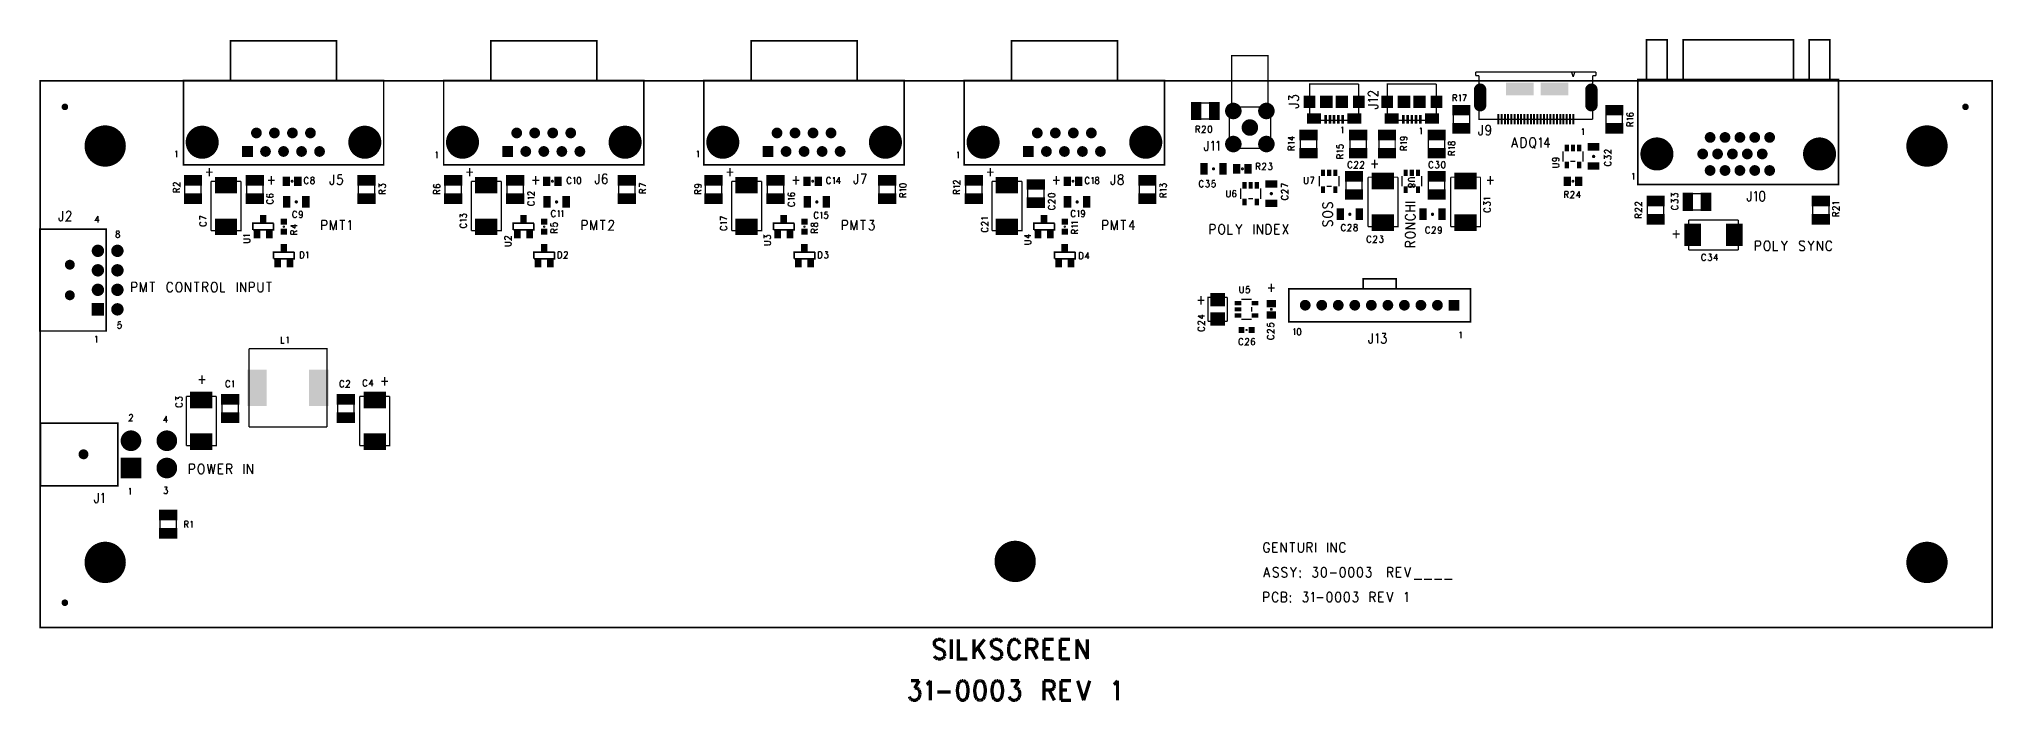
# Model space of a CAD drawing. Extents: x 8 to 19.8, y 7.5 to 11.6.
import ezdxf

# ---------------------------------------------------------------- set-up
doc = ezdxf.new("R2010")
doc.units = 0
doc.layers.get('0').update_dxf_attribs({"linetype": 'CONTINUOUS'})
doc.layers.add('ASSEMBLY_PHO', color=7, linetype='CONTINUOUS')

# ---------------------------------------------------------------- blocks, each defined once
blk = doc.blocks.new('ROUND_2')
at = {"const_width": 0.05}
blk.add_lwpolyline([(-0.025, 0, 1), (0.025, 0, 1)], format="xyb", close=True, dxfattribs=at)
blk = doc.blocks.new('SQUARE_3')
blk.add_solid([(-0.0375, -0.0375), (-0.0375, 0.0375), (0.0375, -0.0375), (0.0375, 0.0375)])
blk = doc.blocks.new('ROUND_4')
at = {"const_width": 0.0375}
blk.add_lwpolyline([(-0.01875, 0, 1), (0.01875, 0, 1)], format="xyb", close=True, dxfattribs=at)
blk = doc.blocks.new('ROUND_5')
at = {"const_width": 0.0325}
blk.add_lwpolyline([(-0.01625, 0, 1), (0.01625, 0, 1)], format="xyb", close=True, dxfattribs=at)
blk = doc.blocks.new('ROUND_6')
at = {"const_width": 0.03}
blk.add_lwpolyline([(-0.015, 0, 1), (0.015, 0, 1)], format="xyb", close=True, dxfattribs=at)
blk = doc.blocks.new('SQUARE_9')
blk.add_solid([(-0.0325, -0.0325), (-0.0325, 0.0325), (0.0325, -0.0325), (0.0325, 0.0325)])
blk = doc.blocks.new('ROUND_14')
at = {"const_width": 0.0625}
blk.add_lwpolyline([(-0.03125, 0, 1), (0.03125, 0, 1)], format="xyb", close=True, dxfattribs=at)
blk = doc.blocks.new('ROUND_17')
at = {"const_width": 0.1}
blk.add_lwpolyline([(-0.05, 0, 1), (0.05, 0, 1)], format="xyb", close=True, dxfattribs=at)
blk = doc.blocks.new('ROUND_25')
at = {"const_width": 0.02}
blk.add_lwpolyline([(-0.01, 0, 1), (0.01, 0, 1)], format="xyb", close=True, dxfattribs=at)
blk = doc.blocks.new('RECTANGLE_65')
blk.add_solid([(-0.0225, -0.0355), (-0.0225, 0.0355), (0.0225, -0.0355), (0.0225, 0.0355)])
blk = doc.blocks.new('RECTANGLE_70')
blk.add_solid([(-0.02, -0.0275), (-0.02, 0.0275), (0.02, -0.0275), (0.02, 0.0275)])
blk = doc.blocks.new('RECTANGLE_72')
blk.add_solid([(-0.0355, -0.0225), (-0.0355, 0.0225), (0.0355, -0.0225), (0.0355, 0.0225)])
blk = doc.blocks.new('RECTANGLE_83')
blk.add_solid([(-0.0285, -0.0225), (-0.0285, 0.0225), (0.0285, -0.0225), (0.0285, 0.0225)])
blk = doc.blocks.new('RECTANGLE_88')
blk.add_solid([(-0.019, -0.018), (-0.019, 0.018), (0.019, -0.018), (0.019, 0.018)])
blk = doc.blocks.new('RECTANGLE_137')
blk.add_solid([(-0.0675, -0.05), (-0.0675, 0.05), (0.0675, -0.05), (0.0675, 0.05)])
blk = doc.blocks.new('RECTANGLE_138')
blk.add_solid([(-0.018, -0.019), (-0.018, 0.019), (0.018, -0.019), (0.018, 0.019)])
blk = doc.blocks.new('RECTANGLE_139')
blk.add_solid([(-0.0225, -0.0285), (-0.0225, 0.0285), (0.0225, -0.0285), (0.0225, 0.0285)])
blk = doc.blocks.new('RECTANGLE_163')
blk.add_solid([(-0.055, -0.032), (-0.055, 0.032), (0.055, -0.032), (0.055, 0.032)])
blk = doc.blocks.new('RECTANGLE_165')
blk.add_solid([(-0.045, -0.04), (-0.045, 0.04), (0.045, -0.04), (0.045, 0.04)])
blk = doc.blocks.new('RECTANGLE_171')
blk.add_solid([(-0.032, -0.055), (-0.032, 0.055), (0.032, -0.055), (0.032, 0.055)])
blk = doc.blocks.new('ROUND_184')
at = {"const_width": 0.125}
blk.add_lwpolyline([(-0.0625, 0, 1), (0.0625, 0, 1)], format="xyb", close=True, dxfattribs=at)
blk = doc.blocks.new('RECTANGLE_185')
blk.add_solid([(-0.008, -0.0265), (-0.008, 0.0265), (0.008, -0.0265), (0.008, 0.0265)])
blk = doc.blocks.new('RECTANGLE_186')
blk.add_solid([(-0.0415, -0.0315), (-0.0415, 0.0315), (0.0415, -0.0315), (0.0415, 0.0315)])
blk = doc.blocks.new('RECTANGLE_187')
blk.add_solid([(-0.0355, -0.0375), (-0.0355, 0.0375), (0.0355, -0.0375), (0.0355, 0.0375)])
blk = doc.blocks.new('RECTANGLE_188')
blk.add_solid([(-0.05, -0.0675), (-0.05, 0.0675), (0.05, -0.0675), (0.05, 0.0675)])
blk = doc.blocks.new('RECTANGLE_189')
blk.add_solid([(-0.02, -0.0125), (-0.02, 0.0125), (0.02, -0.0125), (0.02, 0.0125)])
blk = doc.blocks.new('RECTANGLE_190')
blk.add_solid([(-0.0125, -0.02), (-0.0125, 0.02), (0.0125, -0.02), (0.0125, 0.02)])
blk = doc.blocks.new('SQUARE_191')
blk.add_solid([(-0.0625, -0.0625), (-0.0625, 0.0625), (0.0625, -0.0625), (0.0625, 0.0625)])
blk = doc.blocks.new('RECTANGLE_192')
blk.add_solid([(-0.006, -0.0315), (-0.006, 0.0315), (0.006, -0.0315), (0.006, 0.0315)])
blk = doc.blocks.new('OBLONG_193')
at = {"const_width": 0.0375}
for points in [[(-0.01875, 0.047, 1), (0.01875, 0.047, 1)], [(-0.01875, -0.047, 1), (0.01875, -0.047, 1)]]:
    blk.add_lwpolyline(points, format="xyb", close=True, dxfattribs=at)
blk.add_solid([(-0.0375, -0.047), (-0.0375, 0.047), (0.0375, -0.047), (0.0375, 0.047)])
blk = doc.blocks.new('RECTANGLE_194')
blk.add_solid([(-0.0845, -0.0375), (-0.0845, 0.0375), (0.0845, -0.0375), (0.0845, 0.0375)])
blk = doc.blocks.new('RECTANGLE_195')
blk.add_solid([(-0.059, -0.11), (-0.059, 0.11), (0.059, -0.11), (0.059, 0.11)])

msp = doc.modelspace()

# ---------------------------------------------------------------- linework, layer by layer
at = {"layer": 'ASSEMBLY_PHO'}
for points, const_width in [([(9.152, 11.31), (9.152, 11.55), (9.794, 11.55), (9.794, 11.31)], 0.01), ([(10.727, 11.31), (10.727, 11.55), (11.369, 11.55), (11.369, 11.31)], 0.01), ([(12.302, 11.31), (12.302, 11.55), (12.944, 11.55), (12.944, 11.31)], 0.01), ([(13.877, 11.31), (13.877, 11.55), (14.519, 11.55), (14.519, 11.31)], 0.01), ([(17.72, 11.315), (17.845, 11.315), (17.845, 11.555), (17.72, 11.555), (17.72, 11.315)], 0.01), ([(17.941, 11.315), (18.609, 11.315), (18.609, 11.555), (17.941, 11.555), (17.941, 11.315)], 0.01), ([(18.705, 11.315), (18.83, 11.315), (18.83, 11.555), (18.705, 11.555), (18.705, 11.315)], 0.01), ([(15.21, 11.15), (15.21, 11.46), (15.43, 11.46), (15.43, 11.14901)], 0.008), ([(17.41417, 11.36161), (16.68582, 11.36161)], 0.008), ([(16.68582, 11.36161), (16.68582, 11.33877)], 0.008), ([(17.27637, 11.3309), (17.26653, 11.36043)], 0.008), ([(17.28622, 11.36043), (17.27637, 11.3309)], 0.008), ([(17.41417, 11.33877), (17.41417, 11.36161)], 0.008), ([(8, 8), (19.811, 8), (19.811, 11.307), (8, 11.307), (8, 8)], 0.01), ([(8.867, 10.8), (8.867, 11.31), (10.079, 11.31), (10.079, 10.8), (8.867, 10.8)], 0.01), ([(10.442, 10.8), (10.442, 11.31), (11.654, 11.31), (11.654, 10.8), (10.442, 10.8)], 0.01), ([(12.017, 10.8), (12.017, 11.31), (13.229, 11.31), (13.229, 10.8), (12.017, 10.8)], 0.01), ([(13.592, 10.8), (13.592, 11.31), (14.804, 11.31), (14.804, 10.8), (13.592, 10.8)], 0.01), ([(15.97763, 11.28858), (15.68236, 11.28858), (15.68236, 11.06811), (15.97763, 11.06811)], 0.008), ([(15.97763, 11.06811), (15.97763, 11.28858)], 0.008), ([(16.03562, 11.23445), (16.0385, 11.23899)], 0.008), ([(16.03562, 11.22536), (16.03562, 11.23445)], 0.008), ([(16.0385, 11.23899), (16.04137, 11.24127)], 0.008), ([(16.04137, 11.24127), (16.04712, 11.24354)], 0.008), ([(16.04712, 11.24354), (16.05287, 11.24354)], 0.008), ([(16.05287, 11.24354), (16.05862, 11.24127)], 0.008), ([(16.05862, 11.24127), (16.06725, 11.23672)], 0.008), ([(16.06725, 11.23672), (16.096, 11.21399)], 0.008), ([(16.096, 11.21399), (16.096, 11.24581)], 0.008), ([(16.44763, 11.28858), (16.15236, 11.28858), (16.15236, 11.06811), (16.44763, 11.06811)], 0.008), ([(16.44763, 11.06811), (16.44763, 11.28858)], 0.008), ([(16.68582, 11.33877), (16.70551, 11.33877)], 0.008), ([(16.70551, 11.33877), (16.70551, 11.075), (17.39448, 11.075)], 0.008), ([(17.39448, 11.075), (17.39448, 11.33877)], 0.008), ([(17.39448, 11.33877), (17.41417, 11.33877)], 0.008), ([(17.668, 10.68), (17.668, 11.315), (18.882, 11.315), (18.882, 10.68), (17.668, 10.68)], 0.01), ([(14.98307, 11.07578), (14.98307, 11.17421), (15.11692, 11.17421)], 0.008), ([(15.11692, 11.17421), (15.11692, 11.07578)], 0.008), ([(15.195, 10.9), (15.195, 11.15), (15.445, 11.15), (15.445, 10.9), (15.195, 10.9)], 0.008), ([(15.55562, 11.19172), (15.55562, 11.21672)], 0.008), ([(15.55562, 11.21672), (15.57862, 11.20309)], 0.008), ([(15.55562, 11.16672), (15.60162, 11.16672)], 0.008), ([(15.57862, 11.2099), (15.5815, 11.21445), (15.58437, 11.21672)], 0.008), ([(15.57862, 11.20309), (15.57862, 11.2099)], 0.008), ([(15.58437, 11.21672), (15.593, 11.21899)], 0.008), ([(15.593, 11.21899), (15.59875, 11.21899)], 0.008), ([(15.60162, 11.14399), (15.59587, 11.14399)], 0.008), ([(15.59875, 11.21899), (15.60737, 11.21672)], 0.008), ([(15.60162, 11.16672), (15.61025, 11.16445), (15.61312, 11.16218)], 0.008), ([(15.61312, 11.14854), (15.61025, 11.14627), (15.60162, 11.14399)], 0.008), ([(15.61312, 11.19172), (15.61025, 11.18945), (15.6045, 11.18718)], 0.008), ([(15.60737, 11.21672), (15.61312, 11.21218)], 0.008), ([(15.61312, 11.21218), (15.616, 11.20536), (15.616, 11.19854)], 0.008), ([(15.616, 11.19854), (15.61312, 11.19172)], 0.008), ([(15.61312, 11.16218), (15.616, 11.15763)], 0.008), ([(15.616, 11.15763), (15.616, 11.15309), (15.61312, 11.14854)], 0.008), ([(16.0385, 11.22081), (16.03562, 11.22536)], 0.008), ([(16.04425, 11.18672), (16.03562, 11.19354)], 0.008), ([(16.03562, 11.19354), (16.096, 11.19354)], 0.008), ([(16.03562, 11.16172), (16.08162, 11.16172)], 0.008), ([(16.04137, 11.21854), (16.0385, 11.22081)], 0.008), ([(16.04712, 11.21627), (16.04137, 11.21854)], 0.008), ([(16.04712, 11.18218), (16.04425, 11.18672)], 0.008), ([(16.05, 11.21627), (16.04712, 11.21627)], 0.008), ([(16.08162, 11.13899), (16.07587, 11.13899)], 0.008), ([(16.08162, 11.16172), (16.09025, 11.15945), (16.09312, 11.15718)], 0.008), ([(16.09312, 11.14354), (16.09025, 11.14127), (16.08162, 11.13899)], 0.008), ([(16.09312, 11.15718), (16.096, 11.15263)], 0.008), ([(16.096, 11.15263), (16.096, 11.14809), (16.09312, 11.14354)], 0.008), ([(16.549, 11.22468), (16.549, 11.18399)], 0.008), ([(16.549, 11.22468), (16.56331, 11.22468)], 0.008), ([(16.56331, 11.20531), (16.549, 11.20531)], 0.008), ([(16.64921, 11.14192), (16.64921, 11.00807), (16.55078, 11.00807)], 0.008), ([(16.55078, 11.00807), (16.55078, 11.14192)], 0.008), ([(16.55078, 11.14192), (16.64921, 11.14192)], 0.008), ([(16.56013, 11.20531), (16.57127, 11.18399)], 0.008), ([(16.56331, 11.22468), (16.56809, 11.22274)], 0.008), ([(16.56809, 11.20724), (16.56331, 11.20531)], 0.008), ([(16.56809, 11.22274), (16.56968, 11.22081), (16.57127, 11.21693)], 0.008), ([(16.56968, 11.20918), (16.56809, 11.20724)], 0.008), ([(16.57127, 11.21693), (16.57127, 11.21306), (16.56968, 11.20918)], 0.008), ([(16.58559, 11.21693), (16.58877, 11.21887), (16.59354, 11.22468)], 0.008), ([(16.59354, 11.22468), (16.59354, 11.18399)], 0.008), ([(16.60786, 11.22468), (16.63013, 11.22468)], 0.008), ([(16.63013, 11.22468), (16.61422, 11.18399)], 0.008), ([(17.47578, 11.00807), (17.47578, 11.14192)], 0.008), ([(17.47578, 11.14192), (17.57421, 11.14192)], 0.008), ([(17.57421, 11.14192), (17.57421, 11.00807), (17.47578, 11.00807)], 0.008), ([(17.60612, 11.11195), (17.60225, 11.11036), (17.60031, 11.10559), (17.60031, 11.1024)], 0.008), ([(17.62162, 11.11195), (17.61775, 11.10877), (17.61581, 11.104), (17.61581, 11.1024)], 0.008), ([(17.62743, 11.11354), (17.62162, 11.11195)], 0.008), ([(17.62937, 11.11354), (17.62743, 11.11354)], 0.008), ([(17.63518, 11.11195), (17.62937, 11.11354)], 0.008), ([(17.641, 11.1024), (17.641, 11.104), (17.63906, 11.10877), (17.63518, 11.11195)], 0.008), ([(15.11692, 11.07578), (14.98307, 11.07578)], 0.008), ([(14.994, 11.03468), (14.994, 10.994)], 0.008), ([(14.994, 11.03468), (15.00831, 11.03468)], 0.008), ([(15.00831, 11.01531), (14.994, 11.01531)], 0.008), ([(15.00513, 11.01531), (15.01627, 10.994)], 0.008), ([(15.00831, 11.03468), (15.01309, 11.03275), (15.01468, 11.03081), (15.01627, 11.02693)], 0.008), ([(15.01468, 11.01918), (15.01309, 11.01725), (15.00831, 11.01531)], 0.008), ([(15.01627, 11.02693), (15.01627, 11.02306), (15.01468, 11.01918)], 0.008), ([(15.0465, 11.01337), (15.03059, 10.994), (15.05286, 10.994)], 0.008), ([(15.03218, 11.02693), (15.03377, 11.03081), (15.03536, 11.03275), (15.03854, 11.03468)], 0.008), ([(15.03218, 11.025), (15.03218, 11.02693)], 0.008), ([(15.03854, 11.03468), (15.0449, 11.03468)], 0.008), ([(15.0449, 11.03468), (15.04809, 11.03275), (15.04968, 11.03081), (15.05127, 11.02693)], 0.008), ([(15.04968, 11.01918), (15.0465, 11.01337)], 0.008), ([(15.05127, 11.02693), (15.05127, 11.02306), (15.04968, 11.01918)], 0.008), ([(15.06877, 11.02693), (15.06718, 11.01725), (15.06718, 11.01143)], 0.008), ([(15.06718, 11.01143), (15.06877, 11.00175), (15.07195, 10.99593)], 0.008), ([(15.07672, 11.03468), (15.07195, 11.03275), (15.06877, 11.02693)], 0.008), ([(15.07195, 10.99593), (15.07672, 10.994)], 0.008), ([(15.0799, 11.03468), (15.07672, 11.03468)], 0.008), ([(15.07672, 10.994), (15.0799, 10.994)], 0.008), ([(15.08786, 11.02693), (15.08468, 11.03275), (15.0799, 11.03468)], 0.008), ([(15.0799, 10.994), (15.08468, 10.99593)], 0.008), ([(15.08468, 10.99593), (15.08786, 11.00175), (15.08945, 11.01143)], 0.008), ([(15.08945, 11.01143), (15.08945, 11.01725), (15.08786, 11.02693)], 0.008), ([(15.72421, 10.99192), (15.72421, 10.85807), (15.62578, 10.85807)], 0.008), ([(15.62578, 10.85807), (15.62578, 10.99192)], 0.008), ([(15.62578, 10.99192), (15.72421, 10.99192)], 0.008), ([(15.874, 11.02193), (15.87718, 11.02387)], 0.008), ([(15.87718, 11.02387), (15.88195, 11.02968)], 0.008), ([(15.88195, 11.02968), (15.88195, 10.989)], 0.008), ([(15.92578, 10.85807), (15.92578, 10.99192)], 0.008), ([(15.92578, 10.99192), (16.02421, 10.99192)], 0.008), ([(16.02421, 10.99192), (16.02421, 10.85807), (15.92578, 10.85807)], 0.008), ([(16.19921, 10.99192), (16.19921, 10.85807), (16.10078, 10.85807)], 0.008), ([(16.10078, 10.85807), (16.10078, 10.99192)], 0.008), ([(16.10078, 10.99192), (16.19921, 10.99192)], 0.008), ([(16.349, 11.01693), (16.35218, 11.01887)], 0.008), ([(16.35218, 11.01887), (16.35695, 11.02468)], 0.008), ([(16.35695, 11.02468), (16.35695, 10.984)], 0.008), ([(16.40078, 10.85807), (16.40078, 10.99192)], 0.008), ([(16.40078, 10.99192), (16.49921, 10.99192)], 0.008), ([(16.49921, 10.99192), (16.49921, 10.85807), (16.40078, 10.85807)], 0.008), ([(16.704, 10.99337), (16.704, 10.99912)], 0.008), ([(16.70854, 10.98187), (16.70627, 10.98475), (16.704, 10.99337)], 0.008), ([(16.72672, 10.99337), (16.72445, 10.98475), (16.72218, 10.98187)], 0.008), ([(16.72672, 11.03937), (16.72672, 10.99337)], 0.008), ([(16.74718, 11.02212), (16.74945, 11.03075), (16.754, 11.0365), (16.76081, 11.03937)], 0.008), ([(16.74945, 11.01062), (16.74718, 11.01925), (16.74718, 11.02212)], 0.008), ([(16.754, 11.00487), (16.74945, 11.01062)], 0.008), ([(16.76081, 11.002), (16.754, 11.00487)], 0.008), ([(16.76081, 11.03937), (16.76309, 11.03937)], 0.008), ([(16.7699, 11.00487), (16.76309, 11.002), (16.76081, 11.002)], 0.008), ([(16.76309, 11.03937), (16.7699, 11.0365)], 0.008), ([(16.7699, 11.0365), (16.77445, 11.03075), (16.77672, 11.01925)], 0.008), ([(16.77445, 11.01062), (16.7699, 11.00487)], 0.008), ([(16.77672, 11.00487), (16.77445, 10.9905), (16.7699, 10.98187)], 0.008), ([(16.77672, 11.01925), (16.77445, 11.01062)], 0.008), ([(16.77672, 11.01925), (16.77672, 11.00487)], 0.008), ([(17.329, 11.01193), (17.33218, 11.01387)], 0.008), ([(17.33218, 11.01387), (17.33695, 11.01968)], 0.008), ([(17.33695, 11.01968), (17.33695, 10.979)], 0.008), ([(17.60031, 11.1024), (17.60225, 11.09763)], 0.008), ([(17.60612, 11.07377), (17.60031, 11.07854)], 0.008), ([(17.60031, 11.07854), (17.641, 11.07854)], 0.008), ([(17.60031, 11.04831), (17.60225, 11.05309), (17.60418, 11.05468)], 0.008), ([(17.60031, 11.034), (17.60031, 11.04831)], 0.008), ([(17.60031, 11.034), (17.641, 11.034)], 0.008), ([(17.60225, 11.09763), (17.60806, 11.09445), (17.61775, 11.09286), (17.62743, 11.09286)], 0.008), ([(17.60418, 11.05468), (17.60806, 11.05627), (17.61193, 11.05627)], 0.008), ([(17.60806, 11.07059), (17.60612, 11.07377)], 0.008), ([(17.61193, 11.05627), (17.61581, 11.05468), (17.61775, 11.05309), (17.61968, 11.04831)], 0.008), ([(17.61581, 11.1024), (17.61775, 11.09763)], 0.008), ([(17.61775, 11.09763), (17.62162, 11.09445)], 0.008), ([(17.61968, 11.04513), (17.641, 11.05627)], 0.008), ([(17.61968, 11.04831), (17.61968, 11.034)], 0.008), ([(17.62162, 11.09445), (17.62743, 11.09286)], 0.008), ([(17.62743, 11.09286), (17.63518, 11.09445)], 0.008), ([(17.63518, 11.09445), (17.63906, 11.09763)], 0.008), ([(17.63906, 11.09763), (17.641, 11.1024)], 0.008), ([(8.819, 10.87693), (8.82218, 10.87887)], 0.008), ([(8.82218, 10.87887), (8.82695, 10.88468)], 0.008), ([(8.82695, 10.88468), (8.82695, 10.844)], 0.008), ([(10.394, 10.87193), (10.39718, 10.87387)], 0.008), ([(10.39718, 10.87387), (10.40195, 10.87968)], 0.008), ([(10.40195, 10.87968), (10.40195, 10.839)], 0.008), ([(11.974, 10.87693), (11.97718, 10.87887)], 0.008), ([(11.97718, 10.87887), (11.98195, 10.88468)], 0.008), ([(11.98195, 10.88468), (11.98195, 10.844)], 0.008), ([(13.549, 10.87193), (13.55218, 10.87387)], 0.008), ([(13.55218, 10.87387), (13.55695, 10.87968)], 0.008), ([(13.55695, 10.87968), (13.55695, 10.839)], 0.008), ([(15.044, 10.89837), (15.044, 10.90412)], 0.008), ([(15.04854, 10.88687), (15.04627, 10.88975), (15.044, 10.89837)], 0.008), ([(15.05763, 10.884), (15.05309, 10.884), (15.04854, 10.88687)], 0.008), ([(15.06218, 10.88687), (15.05763, 10.884)], 0.008), ([(15.06672, 10.89837), (15.06445, 10.88975), (15.06218, 10.88687)], 0.008), ([(15.06672, 10.94437), (15.06672, 10.89837)], 0.008), ([(15.08718, 10.93287), (15.09172, 10.93575)], 0.008), ([(15.09172, 10.93575), (15.09854, 10.94437)], 0.008), ([(15.09854, 10.94437), (15.09854, 10.884)], 0.008), ([(15.119, 10.93287), (15.12354, 10.93575)], 0.008), ([(15.12354, 10.93575), (15.13036, 10.94437)], 0.008), ([(15.13036, 10.94437), (15.13036, 10.884)], 0.008), ([(15.55031, 10.96377), (15.57743, 10.94786)], 0.008), ([(15.55031, 10.96377), (15.591, 10.96377)], 0.008), ([(15.55612, 10.92877), (15.55031, 10.93354)], 0.008), ([(15.55031, 10.93354), (15.591, 10.93354)], 0.008), ([(15.55031, 10.90331), (15.55225, 10.90809), (15.55418, 10.90968)], 0.008), ([(15.55031, 10.889), (15.55031, 10.90331)], 0.008), ([(15.55031, 10.889), (15.591, 10.889)], 0.008), ([(15.55418, 10.90968), (15.55806, 10.91127), (15.56193, 10.91127)], 0.008), ([(15.55806, 10.92559), (15.55612, 10.92877)], 0.008), ([(15.56193, 10.91127), (15.56581, 10.90968), (15.56775, 10.90809), (15.56968, 10.90331)], 0.008), ([(15.56968, 10.90013), (15.591, 10.91127)], 0.008), ([(15.56968, 10.90331), (15.56968, 10.889)], 0.008), ([(15.57743, 10.94786), (15.57743, 10.97172)], 0.008), ([(15.84531, 10.91854), (15.84531, 10.90263)], 0.008), ([(15.84531, 10.90263), (15.86275, 10.90104)], 0.008), ([(15.85112, 10.87877), (15.84531, 10.88354)], 0.008), ([(15.84531, 10.88354), (15.886, 10.88354)], 0.008), ([(15.85306, 10.87559), (15.85112, 10.87877)], 0.008), ([(15.85887, 10.91218), (15.86081, 10.91695), (15.86468, 10.92013)], 0.008), ([(15.85887, 10.9074), (15.85887, 10.91218)], 0.008), ([(15.86081, 10.90263), (15.85887, 10.9074)], 0.008), ([(15.86275, 10.90104), (15.86081, 10.90263)], 0.008), ([(15.86468, 10.92013), (15.8705, 10.92172)], 0.008), ([(15.8705, 10.92172), (15.87437, 10.92013)], 0.008), ([(15.87437, 10.92013), (15.88018, 10.91854)], 0.008), ([(15.88212, 10.89945), (15.87825, 10.89786)], 0.008), ([(15.88018, 10.91854), (15.88406, 10.91536), (15.886, 10.91059), (15.886, 10.90581)], 0.008), ([(15.88406, 10.90104), (15.88212, 10.89945)], 0.008), ([(15.886, 10.90581), (15.88406, 10.90104)], 0.008), ([(16.23031, 10.9574), (16.23031, 10.959), (16.23225, 10.96377), (16.23612, 10.96695)], 0.008), ([(16.23225, 10.95263), (16.23031, 10.9574)], 0.008), ([(16.23612, 10.92877), (16.23031, 10.93354)], 0.008), ([(16.23031, 10.93354), (16.271, 10.93354)], 0.008), ([(16.23031, 10.90331), (16.23225, 10.90809), (16.23418, 10.90968)], 0.008), ([(16.23031, 10.889), (16.23031, 10.90331)], 0.008), ([(16.23031, 10.889), (16.271, 10.889)], 0.008), ([(16.23612, 10.94945), (16.23225, 10.95263)], 0.008), ([(16.23418, 10.90968), (16.23806, 10.91127), (16.24193, 10.91127)], 0.008), ([(16.23612, 10.96695), (16.24387, 10.96854)], 0.008), ([(16.24193, 10.94786), (16.23612, 10.94945)], 0.008), ([(16.23806, 10.92559), (16.23612, 10.92877)], 0.008), ([(16.24387, 10.94786), (16.24193, 10.94786)], 0.008), ([(16.24193, 10.91127), (16.24581, 10.90968), (16.24775, 10.90809), (16.24968, 10.90331)], 0.008), ([(16.24387, 10.96854), (16.24968, 10.96695)], 0.008), ([(16.24387, 10.96854), (16.25356, 10.96854)], 0.008), ([(16.24968, 10.94945), (16.24387, 10.94786)], 0.008), ([(16.24968, 10.96695), (16.25356, 10.96377), (16.2555, 10.959), (16.2555, 10.9574)], 0.008), ([(16.25356, 10.95263), (16.24968, 10.94945)], 0.008), ([(16.24968, 10.90013), (16.271, 10.91127)], 0.008), ([(16.24968, 10.90331), (16.24968, 10.889)], 0.008), ([(16.25356, 10.96854), (16.26325, 10.96695), (16.26906, 10.96377), (16.271, 10.959), (16.271, 10.95581)], 0.008), ([(16.2555, 10.9574), (16.25356, 10.95263)], 0.008), ([(16.26906, 10.95104), (16.26518, 10.94945)], 0.008), ([(16.271, 10.95581), (16.26906, 10.95104)], 0.008), ([(16.52612, 10.93854), (16.52225, 10.93695), (16.52031, 10.93218), (16.52031, 10.92581)], 0.008), ([(16.52031, 10.92581), (16.52225, 10.92104)], 0.008), ([(16.52612, 10.89877), (16.52031, 10.90354)], 0.008), ([(16.52031, 10.90354), (16.561, 10.90354)], 0.008), ([(16.52031, 10.87331), (16.52225, 10.87809), (16.52418, 10.87968)], 0.008), ([(16.52031, 10.859), (16.52031, 10.87331)], 0.008), ([(16.52225, 10.92104), (16.52612, 10.91945)], 0.008), ([(16.52418, 10.87968), (16.52806, 10.88127), (16.53193, 10.88127)], 0.008), ([(16.53, 10.93854), (16.52612, 10.93854)], 0.008), ([(16.52612, 10.91945), (16.53, 10.91945), (16.53387, 10.92104)], 0.008), ([(16.52806, 10.89559), (16.52612, 10.89877)], 0.008), ([(16.53387, 10.93695), (16.53, 10.93854)], 0.008), ([(16.53193, 10.88127), (16.53581, 10.87968), (16.53775, 10.87809), (16.53968, 10.87331)], 0.008), ([(16.53775, 10.9274), (16.53581, 10.93377), (16.53387, 10.93695)], 0.008), ([(16.53387, 10.92104), (16.53581, 10.92422)], 0.008), ([(16.53581, 10.92422), (16.53775, 10.93059), (16.53968, 10.93536)], 0.008), ([(16.53968, 10.92263), (16.53775, 10.9274)], 0.008), ([(16.53968, 10.93536), (16.54356, 10.93854)], 0.008), ([(16.54743, 10.91786), (16.54356, 10.91945), (16.53968, 10.92263)], 0.008), ([(16.53968, 10.87013), (16.561, 10.88127)], 0.008), ([(16.53968, 10.87331), (16.53968, 10.859)], 0.008), ([(16.54356, 10.93854), (16.54743, 10.94013)], 0.008), ([(16.54743, 10.94013), (16.55325, 10.94013)], 0.008), ([(16.55712, 10.91945), (16.55325, 10.91786), (16.54743, 10.91786)], 0.008), ([(16.55325, 10.94013), (16.55712, 10.93854)], 0.008), ([(16.55712, 10.93854), (16.55906, 10.93695), (16.561, 10.93218), (16.561, 10.92581)], 0.008), ([(16.55906, 10.92104), (16.55712, 10.91945)], 0.008), ([(16.561, 10.92581), (16.55906, 10.92104)], 0.008), ([(16.71763, 10.979), (16.71309, 10.979), (16.70854, 10.98187)], 0.008), ([(16.72218, 10.98187), (16.71763, 10.979)], 0.008), ([(16.75172, 10.98187), (16.74945, 10.98762)], 0.008), ([(16.75854, 10.979), (16.75172, 10.98187)], 0.008), ([(16.7699, 10.98187), (16.76309, 10.979), (16.75854, 10.979)], 0.008), ([(16.92218, 10.96437), (16.904, 10.904)], 0.008), ([(16.91081, 10.92412), (16.93354, 10.92412)], 0.008), ([(16.92218, 10.96437), (16.94036, 10.904)], 0.008), ([(16.96081, 10.96437), (16.96081, 10.904)], 0.008), ([(16.96081, 10.96437), (16.97672, 10.96437)], 0.008), ([(16.97672, 10.904), (16.96081, 10.904)], 0.008), ([(16.97672, 10.96437), (16.98354, 10.9615)], 0.008), ([(16.98354, 10.90687), (16.97672, 10.904)], 0.008), ([(16.98354, 10.9615), (16.98809, 10.95575), (16.99036, 10.95), (16.99263, 10.94137)], 0.008), ([(16.98809, 10.91262), (16.98354, 10.90687)], 0.008), ([(16.99036, 10.91837), (16.98809, 10.91262)], 0.008), ([(16.99263, 10.927), (16.99036, 10.91837)], 0.008), ([(16.99263, 10.94137), (16.99263, 10.927)], 0.008), ([(17.01763, 10.95575), (17.01536, 10.95), (17.01309, 10.94137)], 0.008), ([(17.01309, 10.94137), (17.01309, 10.927), (17.01536, 10.91837)], 0.008), ([(17.01536, 10.91837), (17.01763, 10.91262)], 0.008), ([(17.02672, 10.96437), (17.02218, 10.9615), (17.01763, 10.95575)], 0.008), ([(17.01763, 10.91262), (17.02218, 10.90687)], 0.008), ([(17.02218, 10.90687), (17.02672, 10.904)], 0.008), ([(17.03581, 10.96437), (17.02672, 10.96437)], 0.008), ([(17.02672, 10.904), (17.03581, 10.904)], 0.008), ([(17.03354, 10.9155), (17.04718, 10.89825)], 0.008), ([(17.0449, 10.95575), (17.04036, 10.9615), (17.03581, 10.96437)], 0.008), ([(17.03581, 10.904), (17.04036, 10.90687)], 0.008), ([(17.04036, 10.90687), (17.0449, 10.91262)], 0.008), ([(17.04945, 10.94137), (17.04718, 10.95), (17.0449, 10.95575)], 0.008), ([(17.0449, 10.91262), (17.04718, 10.91837)], 0.008), ([(17.04718, 10.91837), (17.04945, 10.927), (17.04945, 10.94137)], 0.008), ([(17.0699, 10.95287), (17.07445, 10.95575), (17.08127, 10.96437)], 0.008), ([(17.08127, 10.96437), (17.08127, 10.904)], 0.008), ([(17.12445, 10.96437), (17.10172, 10.92412)], 0.008), ([(17.10172, 10.92412), (17.13581, 10.92412)], 0.008), ([(17.12445, 10.96437), (17.12445, 10.904)], 0.008), ([(17.215, 10.8815), (17.215, 10.8185)], 0.008), ([(17.335, 10.8815), (17.335, 10.8185)], 0.008), ([(17.46531, 10.87672), (17.46531, 10.88309), (17.46725, 10.88627), (17.46918, 10.88786)], 0.008), ([(17.46725, 10.87354), (17.46531, 10.87672)], 0.008), ([(17.46918, 10.87195), (17.46725, 10.87354)], 0.008), ([(17.46918, 10.88786), (17.47306, 10.88945), (17.47693, 10.88945)], 0.008), ([(17.47693, 10.88945), (17.48081, 10.88786), (17.48662, 10.88468)], 0.008), ([(17.48662, 10.88468), (17.506, 10.86877), (17.506, 10.89104)], 0.008), ([(9.004, 10.75487), (9.0449, 10.75487)], 0.008), ([(9.02445, 10.78075), (9.02445, 10.729)], 0.008), ([(10.579, 10.75487), (10.6199, 10.75487)], 0.008), ([(10.59945, 10.78075), (10.59945, 10.729)], 0.008), ([(12.154, 10.75487), (12.1949, 10.75487)], 0.008), ([(12.17445, 10.78075), (12.17445, 10.729)], 0.008), ([(13.729, 10.75487), (13.7699, 10.75487)], 0.008), ([(13.74945, 10.78075), (13.74945, 10.729)], 0.008), ([(15.359, 10.80968), (15.359, 10.769)], 0.008), ([(15.359, 10.80968), (15.37331, 10.80968)], 0.008), ([(15.37331, 10.79031), (15.359, 10.79031)], 0.008), ([(15.37013, 10.79031), (15.38127, 10.769)], 0.008), ([(15.37331, 10.80968), (15.37809, 10.80775), (15.37968, 10.80581), (15.38127, 10.80193)], 0.008), ([(15.37968, 10.79418), (15.37809, 10.79225), (15.37331, 10.79031)], 0.008), ([(15.38127, 10.80193), (15.38127, 10.79806), (15.37968, 10.79418)], 0.008), ([(15.4115, 10.78837), (15.39559, 10.769), (15.41786, 10.769)], 0.008), ([(15.39718, 10.80193), (15.39877, 10.80581), (15.40036, 10.80775), (15.40354, 10.80968)], 0.008), ([(15.39718, 10.8), (15.39718, 10.80193)], 0.008), ([(15.40354, 10.80968), (15.4099, 10.80968)], 0.008), ([(15.4099, 10.80968), (15.41309, 10.80775), (15.41468, 10.80581), (15.41627, 10.80193)], 0.008), ([(15.41468, 10.79418), (15.4115, 10.78837)], 0.008), ([(15.41627, 10.80193), (15.41627, 10.79806), (15.41468, 10.79418)], 0.008), ([(15.43377, 10.77287), (15.43218, 10.77675)], 0.008), ([(15.43536, 10.77093), (15.43377, 10.77287)], 0.008), ([(15.43536, 10.80968), (15.45286, 10.80968)], 0.008), ([(15.44013, 10.769), (15.43536, 10.77093)], 0.008), ([(15.4449, 10.769), (15.44013, 10.769)], 0.008), ([(15.45286, 10.80968), (15.44331, 10.79418)], 0.008), ([(15.44331, 10.79418), (15.44809, 10.79418)], 0.008), ([(15.44968, 10.77093), (15.4449, 10.769)], 0.008), ([(15.44809, 10.79418), (15.45127, 10.79225), (15.45286, 10.79031), (15.45445, 10.7845), (15.45445, 10.78062)], 0.008), ([(15.45445, 10.78062), (15.45286, 10.77481), (15.44968, 10.77093)], 0.008), ([(15.84531, 10.85331), (15.84725, 10.85809), (15.84918, 10.85968)], 0.008), ([(15.84531, 10.839), (15.84531, 10.85331)], 0.008), ([(15.84531, 10.839), (15.886, 10.839)], 0.008), ([(15.84918, 10.85968), (15.85306, 10.86127), (15.85693, 10.86127)], 0.008), ([(15.85693, 10.86127), (15.86081, 10.85968), (15.86275, 10.85809), (15.86468, 10.85331)], 0.008), ([(15.86468, 10.85013), (15.886, 10.86127)], 0.008), ([(15.86468, 10.85331), (15.86468, 10.839)], 0.008), ([(15.91718, 10.81387), (15.91559, 10.81), (15.914, 10.80418)], 0.008), ([(15.914, 10.80418), (15.914, 10.7945), (15.91559, 10.78868)], 0.008), ([(15.91559, 10.78868), (15.91718, 10.78481), (15.92036, 10.78093)], 0.008), ([(15.92354, 10.81968), (15.92036, 10.81775), (15.91718, 10.81387)], 0.008), ([(15.92036, 10.78093), (15.92354, 10.779)], 0.008), ([(15.9299, 10.81968), (15.92354, 10.81968)], 0.008), ([(15.92354, 10.779), (15.9299, 10.779)], 0.008), ([(15.93627, 10.81387), (15.93309, 10.81775), (15.9299, 10.81968)], 0.008), ([(15.9299, 10.779), (15.93309, 10.78093)], 0.008), ([(15.93309, 10.78093), (15.93627, 10.78481), (15.93786, 10.78868)], 0.008), ([(15.93786, 10.81), (15.93627, 10.81387)], 0.008), ([(15.96809, 10.79837), (15.95218, 10.779), (15.97445, 10.779)], 0.008), ([(15.95377, 10.81193), (15.95536, 10.81581), (15.95695, 10.81775), (15.96013, 10.81968)], 0.008), ([(15.95377, 10.81), (15.95377, 10.81193)], 0.008), ([(15.96013, 10.81968), (15.9665, 10.81968)], 0.008), ([(15.9665, 10.81968), (15.96968, 10.81775), (15.97127, 10.81581), (15.97286, 10.81193)], 0.008), ([(15.97127, 10.80418), (15.96809, 10.79837)], 0.008), ([(15.97286, 10.81193), (15.97286, 10.80806), (15.97127, 10.80418)], 0.008), ([(16.00468, 10.79837), (15.98877, 10.779), (16.01104, 10.779)], 0.008), ([(15.99036, 10.81193), (15.99195, 10.81581), (15.99354, 10.81775)], 0.008), ([(15.99036, 10.81), (15.99036, 10.81193)], 0.008), ([(15.99354, 10.81775), (15.99672, 10.81968)], 0.008), ([(15.99672, 10.81968), (16.00309, 10.81968)], 0.008), ([(16.00309, 10.81968), (16.00627, 10.81775), (16.00786, 10.81581), (16.00945, 10.81193)], 0.008), ([(16.00786, 10.80418), (16.00468, 10.79837)], 0.008), ([(16.00945, 10.81193), (16.00945, 10.80806), (16.00786, 10.80418)], 0.008), ([(16.054, 10.80487), (16.0949, 10.80487)], 0.008), ([(16.07445, 10.83075), (16.07445, 10.779)], 0.008), ([(16.40718, 10.81387), (16.40559, 10.81), (16.404, 10.80418)], 0.008), ([(16.404, 10.80418), (16.404, 10.7945), (16.40559, 10.78868)], 0.008), ([(16.40559, 10.78868), (16.40718, 10.78481), (16.41036, 10.78093)], 0.008), ([(16.41354, 10.81968), (16.41036, 10.81775), (16.40718, 10.81387)], 0.008), ([(16.41036, 10.78093), (16.41354, 10.779)], 0.008), ([(16.4199, 10.81968), (16.41354, 10.81968)], 0.008), ([(16.41354, 10.779), (16.4199, 10.779)], 0.008), ([(16.42627, 10.81387), (16.42309, 10.81775), (16.4199, 10.81968)], 0.008), ([(16.4199, 10.779), (16.42309, 10.78093)], 0.008), ([(16.42309, 10.78093), (16.42627, 10.78481), (16.42786, 10.78868)], 0.008), ([(16.42786, 10.81), (16.42627, 10.81387)], 0.008), ([(16.44377, 10.78287), (16.44218, 10.78675)], 0.008), ([(16.44536, 10.78093), (16.44377, 10.78287)], 0.008), ([(16.44536, 10.81968), (16.46286, 10.81968)], 0.008), ([(16.45013, 10.779), (16.44536, 10.78093)], 0.008), ([(16.4549, 10.779), (16.45013, 10.779)], 0.008), ([(16.46286, 10.81968), (16.45331, 10.80418)], 0.008), ([(16.45331, 10.80418), (16.45809, 10.80418)], 0.008), ([(16.45968, 10.78093), (16.4549, 10.779)], 0.008), ([(16.45809, 10.80418), (16.46127, 10.80225), (16.46286, 10.80031), (16.46445, 10.7945), (16.46445, 10.79062)], 0.008), ([(16.46445, 10.79062), (16.46286, 10.78481), (16.45968, 10.78093)], 0.008), ([(16.48036, 10.81193), (16.47877, 10.80225), (16.47877, 10.79643)], 0.008), ([(16.47877, 10.79643), (16.48036, 10.78675), (16.48354, 10.78093)], 0.008), ([(16.48354, 10.81775), (16.48036, 10.81193)], 0.008), ([(16.48831, 10.81968), (16.48354, 10.81775)], 0.008), ([(16.48354, 10.78093), (16.48831, 10.779)], 0.008), ([(16.4915, 10.81968), (16.48831, 10.81968)], 0.008), ([(16.48831, 10.779), (16.4915, 10.779), (16.49627, 10.78093)], 0.008), ([(16.49945, 10.81193), (16.49627, 10.81775), (16.4915, 10.81968)], 0.008), ([(16.49627, 10.78093), (16.49945, 10.78675), (16.50104, 10.79643)], 0.008), ([(16.50104, 10.80225), (16.49945, 10.81193)], 0.008), ([(16.50104, 10.79643), (16.50104, 10.80225)], 0.008), ([(16.52031, 10.859), (16.561, 10.859)], 0.008), ([(17.15031, 10.83172), (17.15225, 10.8365), (17.15612, 10.83968)], 0.008), ([(17.15031, 10.83013), (17.15031, 10.83172)], 0.008), ([(17.15612, 10.82218), (17.15225, 10.82536), (17.15031, 10.83013)], 0.008), ([(17.17937, 10.80627), (17.15031, 10.80627)], 0.008), ([(17.15031, 10.784), (17.17937, 10.784)], 0.008), ([(17.15612, 10.83968), (17.16387, 10.84127)], 0.008), ([(17.16193, 10.82059), (17.15612, 10.82218)], 0.008), ([(17.16387, 10.82059), (17.16193, 10.82059)], 0.008), ([(17.16387, 10.84127), (17.16968, 10.83968)], 0.008), ([(17.16387, 10.84127), (17.17356, 10.84127), (17.18325, 10.83968), (17.18906, 10.8365), (17.191, 10.83172)], 0.008), ([(17.16968, 10.82218), (17.16387, 10.82059)], 0.008), ([(17.16968, 10.83968), (17.17356, 10.8365), (17.1755, 10.83172)], 0.008), ([(17.1755, 10.83013), (17.17356, 10.82536), (17.16968, 10.82218)], 0.008), ([(17.1755, 10.83172), (17.1755, 10.83013)], 0.008), ([(17.18518, 10.80468), (17.17937, 10.80627)], 0.008), ([(17.17937, 10.784), (17.18518, 10.78559)], 0.008), ([(17.191, 10.82854), (17.18906, 10.82377), (17.18518, 10.82218)], 0.008), ([(17.191, 10.79672), (17.18906, 10.8015), (17.18518, 10.80468)], 0.008), ([(17.18518, 10.78559), (17.18906, 10.78877), (17.191, 10.79354)], 0.008), ([(17.191, 10.83172), (17.191, 10.82854)], 0.008), ([(17.191, 10.79354), (17.191, 10.79672)], 0.008), ([(17.26, 10.82), (17.29, 10.82)], 0.008), ([(17.46531, 10.83536), (17.46531, 10.85286), (17.48081, 10.84331)], 0.008), ([(17.47112, 10.81627), (17.46725, 10.81309), (17.46531, 10.8099)], 0.008), ([(17.46531, 10.8099), (17.46531, 10.80354)], 0.008), ([(17.46531, 10.80354), (17.46725, 10.80036), (17.47112, 10.79718)], 0.008), ([(17.475, 10.87036), (17.47306, 10.87036), (17.46918, 10.87195)], 0.008), ([(17.475, 10.81786), (17.47112, 10.81627)], 0.008), ([(17.47112, 10.79718), (17.475, 10.79559), (17.48081, 10.794), (17.4905, 10.794), (17.49631, 10.79559), (17.50018, 10.79718)], 0.008), ([(17.48081, 10.84331), (17.48081, 10.84809), (17.48275, 10.85127), (17.48468, 10.85286)], 0.008), ([(17.48468, 10.85286), (17.4905, 10.85445), (17.49437, 10.85445)], 0.008), ([(17.49437, 10.85445), (17.50018, 10.85286)], 0.008), ([(17.50018, 10.81627), (17.49631, 10.81786)], 0.008), ([(17.50212, 10.83377), (17.49825, 10.83218)], 0.008), ([(17.50018, 10.85286), (17.50406, 10.84968), (17.506, 10.8449)], 0.008), ([(17.506, 10.8099), (17.50406, 10.81309), (17.50018, 10.81627)], 0.008), ([(17.50018, 10.79718), (17.50406, 10.80036), (17.506, 10.80354)], 0.008), ([(17.506, 10.84013), (17.50406, 10.83536), (17.50212, 10.83377)], 0.008), ([(17.506, 10.8449), (17.506, 10.84013)], 0.008), ([(17.506, 10.80354), (17.506, 10.8099)], 0.008), ([(8.80531, 10.6849), (8.80725, 10.68809), (8.80918, 10.68968)], 0.008), ([(8.80531, 10.67854), (8.80531, 10.6849)], 0.008), ([(8.80918, 10.67377), (8.80725, 10.67536), (8.80531, 10.67854)], 0.008), ([(8.80531, 10.64831), (8.80725, 10.65309), (8.80918, 10.65468)], 0.008), ([(8.80531, 10.634), (8.80531, 10.64831)], 0.008), ([(8.80918, 10.68968), (8.81306, 10.69127), (8.81693, 10.69127)], 0.008), ([(8.815, 10.67218), (8.81306, 10.67218), (8.80918, 10.67377)], 0.008), ([(8.80918, 10.65468), (8.81306, 10.65627), (8.81693, 10.65627)], 0.008), ([(8.81693, 10.69127), (8.82081, 10.68968), (8.82662, 10.6865)], 0.008), ([(8.81693, 10.65627), (8.82081, 10.65468), (8.82275, 10.65309), (8.82468, 10.64831)], 0.008), ([(8.82468, 10.64513), (8.846, 10.65627)], 0.008), ([(8.82468, 10.64831), (8.82468, 10.634)], 0.008), ([(8.82662, 10.6865), (8.846, 10.67059), (8.846, 10.69286)], 0.008), ([(8.87578, 10.58307), (8.87578, 10.71692)], 0.008), ([(8.87578, 10.71692), (8.97421, 10.71692)], 0.008), ([(8.97421, 10.71692), (8.97421, 10.58307), (8.87578, 10.58307)], 0.008), ([(9.21555, 10.6996), (9.21555, 10.40039), (9.03444, 10.40039)], 0.008), ([(9.03444, 10.40039), (9.03444, 10.6996)], 0.008), ([(9.03444, 10.6996), (9.21555, 10.6996)], 0.008), ([(9.25078, 10.58307), (9.25078, 10.71692)], 0.008), ([(9.25078, 10.71692), (9.34921, 10.71692)], 0.008), ([(9.34921, 10.71692), (9.34921, 10.58307), (9.25078, 10.58307)], 0.008), ([(9.379, 10.70487), (9.4199, 10.70487)], 0.008), ([(9.39945, 10.73075), (9.39945, 10.679)], 0.008), ([(9.60218, 10.71887), (9.60059, 10.715), (9.599, 10.70918)], 0.008), ([(9.599, 10.70918), (9.599, 10.6995), (9.60059, 10.69368)], 0.008), ([(9.60059, 10.69368), (9.60218, 10.68981), (9.60536, 10.68593)], 0.008), ([(9.60854, 10.72468), (9.60536, 10.72275), (9.60218, 10.71887)], 0.008), ([(9.60536, 10.68593), (9.60854, 10.684)], 0.008), ([(9.6149, 10.72468), (9.60854, 10.72468)], 0.008), ([(9.60854, 10.684), (9.6149, 10.684)], 0.008), ([(9.62127, 10.71887), (9.61809, 10.72275), (9.6149, 10.72468)], 0.008), ([(9.6149, 10.684), (9.61809, 10.68593)], 0.008), ([(9.61809, 10.68593), (9.62127, 10.68981), (9.62286, 10.69368)], 0.008), ([(9.62286, 10.715), (9.62127, 10.71887)], 0.008), ([(9.63877, 10.68787), (9.63718, 10.69175), (9.63718, 10.69756), (9.63877, 10.70143)], 0.008), ([(9.64513, 10.72468), (9.64036, 10.72275), (9.63877, 10.71887)], 0.008), ([(9.63877, 10.71887), (9.63877, 10.715), (9.64036, 10.71112)], 0.008), ([(9.63877, 10.70143), (9.64195, 10.70531), (9.64672, 10.70725)], 0.008), ([(9.64036, 10.68593), (9.63877, 10.68787)], 0.008), ([(9.64036, 10.71112), (9.64354, 10.70918)], 0.008), ([(9.64513, 10.684), (9.64036, 10.68593)], 0.008), ([(9.64354, 10.70918), (9.6499, 10.70725)], 0.008), ([(9.6515, 10.72468), (9.64513, 10.72468)], 0.008), ([(9.65627, 10.68593), (9.6515, 10.684), (9.64513, 10.684)], 0.008), ([(9.64672, 10.70725), (9.65309, 10.70918)], 0.008), ([(9.6499, 10.70725), (9.65468, 10.70531), (9.65786, 10.70143)], 0.008), ([(9.65786, 10.71887), (9.65627, 10.72275), (9.6515, 10.72468)], 0.008), ([(9.65309, 10.70918), (9.65627, 10.71112)], 0.008), ([(9.65627, 10.71112), (9.65786, 10.715), (9.65786, 10.71887)], 0.008), ([(9.65786, 10.68787), (9.65627, 10.68593)], 0.008), ([(9.65786, 10.70143), (9.65945, 10.69756), (9.65945, 10.69175), (9.65786, 10.68787)], 0.008), ([(9.754, 10.69337), (9.754, 10.69912)], 0.008), ([(9.75854, 10.68187), (9.75627, 10.68475), (9.754, 10.69337)], 0.008), ([(9.76763, 10.679), (9.76309, 10.679), (9.75854, 10.68187)], 0.008), ([(9.77218, 10.68187), (9.76763, 10.679)], 0.008), ([(9.77672, 10.69337), (9.77445, 10.68475), (9.77218, 10.68187)], 0.008), ([(9.77672, 10.73937), (9.77672, 10.69337)], 0.008), ([(9.80172, 10.68187), (9.79945, 10.68475), (9.79718, 10.6905)], 0.008), ([(9.804, 10.73937), (9.80172, 10.7135)], 0.008), ([(9.80172, 10.7135), (9.804, 10.71637)], 0.008), ([(9.80854, 10.679), (9.80172, 10.68187)], 0.008), ([(9.82672, 10.73937), (9.804, 10.73937)], 0.008), ([(9.804, 10.71637), (9.81081, 10.71925)], 0.008), ([(9.82218, 10.68187), (9.81536, 10.679), (9.80854, 10.679)], 0.008), ([(9.81081, 10.71925), (9.81763, 10.71925)], 0.008), ([(9.81763, 10.71925), (9.82445, 10.71637)], 0.008), ([(9.82672, 10.68762), (9.82218, 10.68187)], 0.008), ([(9.82445, 10.71637), (9.829, 10.71062)], 0.008), ([(9.829, 10.71062), (9.83127, 10.702), (9.829, 10.69625), (9.82672, 10.68762)], 0.008), ([(9.92578, 10.58307), (9.92578, 10.71692)], 0.008), ([(9.92578, 10.71692), (10.02421, 10.71692)], 0.008), ([(10.02421, 10.71692), (10.02421, 10.58307), (9.92578, 10.58307)], 0.008), ([(10.05031, 10.66377), (10.05031, 10.68127), (10.06581, 10.67172)], 0.008), ([(10.05031, 10.63831), (10.05225, 10.64309), (10.05418, 10.64468)], 0.008), ([(10.05031, 10.624), (10.05031, 10.63831)], 0.008), ([(10.05418, 10.64468), (10.05806, 10.64627), (10.06193, 10.64627)], 0.008), ([(10.06193, 10.64627), (10.06581, 10.64468), (10.06775, 10.64309), (10.06968, 10.63831)], 0.008), ([(10.06581, 10.67172), (10.06581, 10.6765), (10.06775, 10.67968), (10.06968, 10.68127)], 0.008), ([(10.06968, 10.68127), (10.0755, 10.68286), (10.07937, 10.68286)], 0.008), ([(10.06968, 10.63513), (10.091, 10.64627)], 0.008), ([(10.06968, 10.63831), (10.06968, 10.624)], 0.008), ([(10.07937, 10.68286), (10.08518, 10.68127)], 0.008), ([(10.08712, 10.66218), (10.08325, 10.66059)], 0.008), ([(10.08518, 10.68127), (10.08906, 10.67809), (10.091, 10.67331)], 0.008), ([(10.091, 10.66854), (10.08906, 10.66377), (10.08712, 10.66218)], 0.008), ([(10.091, 10.67331), (10.091, 10.66854)], 0.008), ([(10.38612, 10.67968), (10.38225, 10.67809), (10.38031, 10.67331)], 0.008), ([(10.38031, 10.67331), (10.38031, 10.67013)], 0.008), ([(10.38031, 10.67013), (10.38225, 10.66536), (10.38806, 10.66218), (10.39775, 10.66059), (10.40743, 10.66059)], 0.008), ([(10.38031, 10.63831), (10.38225, 10.64309), (10.38418, 10.64468)], 0.008), ([(10.38031, 10.624), (10.38031, 10.63831)], 0.008), ([(10.38418, 10.64468), (10.38806, 10.64627), (10.39193, 10.64627)], 0.008), ([(10.39193, 10.64627), (10.39581, 10.64468), (10.39775, 10.64309), (10.39968, 10.63831)], 0.008), ([(10.40162, 10.67968), (10.39775, 10.6765), (10.39581, 10.67172)], 0.008), ([(10.39581, 10.67172), (10.39581, 10.67013)], 0.008), ([(10.39581, 10.67013), (10.39775, 10.66536), (10.40162, 10.66218)], 0.008), ([(10.39968, 10.63513), (10.421, 10.64627)], 0.008), ([(10.39968, 10.63831), (10.39968, 10.624)], 0.008), ([(10.40743, 10.68127), (10.40162, 10.67968)], 0.008), ([(10.40162, 10.66218), (10.40743, 10.66059)], 0.008), ([(10.40937, 10.68127), (10.40743, 10.68127)], 0.008), ([(10.40743, 10.66059), (10.41518, 10.66218)], 0.008), ([(10.41518, 10.67968), (10.40937, 10.68127)], 0.008), ([(10.421, 10.67172), (10.41906, 10.6765), (10.41518, 10.67968)], 0.008), ([(10.41518, 10.66218), (10.41906, 10.66536), (10.421, 10.67013)], 0.008), ([(10.421, 10.67013), (10.421, 10.67172)], 0.008), ([(10.45078, 10.58307), (10.45078, 10.71692)], 0.008), ([(10.45078, 10.71692), (10.54921, 10.71692)], 0.008), ([(10.54921, 10.71692), (10.54921, 10.58307), (10.45078, 10.58307)], 0.008), ([(10.79055, 10.6996), (10.79055, 10.40039), (10.60944, 10.40039)], 0.008), ([(10.60944, 10.40039), (10.60944, 10.6996)], 0.008), ([(10.60944, 10.6996), (10.79055, 10.6996)], 0.008), ([(10.82578, 10.58307), (10.82578, 10.71692)], 0.008), ([(10.82578, 10.71692), (10.92421, 10.71692)], 0.008), ([(10.92421, 10.71692), (10.92421, 10.58307), (10.82578, 10.58307)], 0.008), ([(10.97162, 10.63036), (10.991, 10.61445), (10.991, 10.63672)], 0.008), ([(10.979, 10.70487), (11.0199, 10.70487)], 0.008), ([(10.99945, 10.73075), (10.99945, 10.679)], 0.008), ([(11.19218, 10.71887), (11.19059, 10.715), (11.189, 10.70918)], 0.008), ([(11.189, 10.70918), (11.189, 10.6995), (11.19059, 10.69368)], 0.008), ([(11.19059, 10.69368), (11.19218, 10.68981), (11.19536, 10.68593)], 0.008), ([(11.19854, 10.72468), (11.19536, 10.72275), (11.19218, 10.71887)], 0.008), ([(11.19536, 10.68593), (11.19854, 10.684)], 0.008), ([(11.2049, 10.72468), (11.19854, 10.72468)], 0.008), ([(11.19854, 10.684), (11.2049, 10.684)], 0.008), ([(11.21127, 10.71887), (11.20809, 10.72275), (11.2049, 10.72468)], 0.008), ([(11.2049, 10.684), (11.20809, 10.68593)], 0.008), ([(11.20809, 10.68593), (11.21127, 10.68981), (11.21286, 10.69368)], 0.008), ([(11.21286, 10.715), (11.21127, 10.71887)], 0.008), ([(11.22718, 10.71693), (11.23036, 10.71887)], 0.008), ([(11.23036, 10.71887), (11.23513, 10.72468)], 0.008), ([(11.23513, 10.72468), (11.23513, 10.684)], 0.008), ([(11.25104, 10.71693), (11.24945, 10.70725), (11.24945, 10.70143)], 0.008), ([(11.24945, 10.70143), (11.25104, 10.69175)], 0.008), ([(11.25422, 10.72275), (11.25104, 10.71693)], 0.008), ([(11.25104, 10.69175), (11.25422, 10.68593)], 0.008), ([(11.259, 10.72468), (11.25422, 10.72275)], 0.008), ([(11.25422, 10.68593), (11.259, 10.684), (11.26218, 10.684), (11.26695, 10.68593)], 0.008), ([(11.26218, 10.72468), (11.259, 10.72468)], 0.008), ([(11.27013, 10.71693), (11.26695, 10.72275), (11.26218, 10.72468)], 0.008), ([(11.26695, 10.68593), (11.27013, 10.69175)], 0.008), ([(11.27172, 10.70725), (11.27013, 10.71693)], 0.008), ([(11.27013, 10.69175), (11.27172, 10.70143)], 0.008), ([(11.27172, 10.70143), (11.27172, 10.70725)], 0.008), ([(11.359, 10.69837), (11.359, 10.70412)], 0.008), ([(11.36354, 10.68687), (11.36127, 10.68975), (11.359, 10.69837)], 0.008), ([(11.37263, 10.684), (11.36809, 10.684), (11.36354, 10.68687)], 0.008), ([(11.37718, 10.68687), (11.37263, 10.684)], 0.008), ([(11.38172, 10.69837), (11.37945, 10.68975), (11.37718, 10.68687)], 0.008), ([(11.38172, 10.74437), (11.38172, 10.69837)], 0.008), ([(11.40445, 10.73287), (11.40218, 10.7185), (11.40218, 10.70412)], 0.008), ([(11.41581, 10.72137), (11.409, 10.7185), (11.40445, 10.71275), (11.40218, 10.70412)], 0.008), ([(11.40218, 10.70412), (11.40445, 10.69262)], 0.008), ([(11.41581, 10.74437), (11.409, 10.7415), (11.40445, 10.73287)], 0.008), ([(11.40445, 10.69262), (11.409, 10.68687)], 0.008), ([(11.409, 10.68687), (11.41581, 10.684)], 0.008), ([(11.42036, 10.74437), (11.41581, 10.74437)], 0.008), ([(11.41809, 10.72137), (11.41581, 10.72137)], 0.008), ([(11.41581, 10.684), (11.41809, 10.684), (11.4249, 10.68687)], 0.008), ([(11.4249, 10.7185), (11.41809, 10.72137)], 0.008), ([(11.42945, 10.73575), (11.42718, 10.7415), (11.42036, 10.74437)], 0.008), ([(11.43172, 10.70412), (11.42945, 10.71275), (11.4249, 10.7185)], 0.008), ([(11.4249, 10.68687), (11.42945, 10.69262)], 0.008), ([(11.42945, 10.69262), (11.43172, 10.70125)], 0.008), ([(11.43172, 10.70125), (11.43172, 10.70412)], 0.008), ([(11.50078, 10.58307), (11.50078, 10.71692)], 0.008), ([(11.50078, 10.71692), (11.59921, 10.71692)], 0.008), ([(11.59921, 10.71692), (11.59921, 10.58307), (11.50078, 10.58307)], 0.008), ([(11.62531, 10.68786), (11.666, 10.67195)], 0.008), ([(11.62531, 10.66559), (11.62531, 10.68786)], 0.008), ([(11.62531, 10.64331), (11.62725, 10.64809), (11.62918, 10.64968)], 0.008), ([(11.62531, 10.629), (11.62531, 10.64331)], 0.008), ([(11.62918, 10.64968), (11.63306, 10.65127), (11.63693, 10.65127)], 0.008), ([(11.63693, 10.65127), (11.64081, 10.64968), (11.64275, 10.64809), (11.64468, 10.64331)], 0.008), ([(11.64468, 10.64013), (11.666, 10.65127)], 0.008), ([(11.64468, 10.64331), (11.64468, 10.629)], 0.008), ([(11.96031, 10.67172), (11.96225, 10.6765), (11.96612, 10.67968)], 0.008), ([(11.96031, 10.67013), (11.96031, 10.67172)], 0.008), ([(11.96612, 10.66218), (11.96225, 10.66536), (11.96031, 10.67013)], 0.008), ([(11.96031, 10.63831), (11.96225, 10.64309), (11.96418, 10.64468)], 0.008), ([(11.96031, 10.624), (11.96031, 10.63831)], 0.008), ([(11.96418, 10.64468), (11.96806, 10.64627), (11.97193, 10.64627)], 0.008), ([(11.96612, 10.67968), (11.97387, 10.68127)], 0.008), ([(11.97193, 10.66059), (11.96612, 10.66218)], 0.008), ([(11.97387, 10.66059), (11.97193, 10.66059)], 0.008), ([(11.97193, 10.64627), (11.97581, 10.64468), (11.97775, 10.64309), (11.97968, 10.63831)], 0.008), ([(11.97387, 10.68127), (11.97968, 10.67968)], 0.008), ([(11.97387, 10.68127), (11.98356, 10.68127), (11.99325, 10.67968), (11.99906, 10.6765), (12.001, 10.67172)], 0.008), ([(11.97968, 10.66218), (11.97387, 10.66059)], 0.008), ([(11.97968, 10.67968), (11.98356, 10.6765), (11.9855, 10.67172)], 0.008), ([(11.9855, 10.67013), (11.98356, 10.66536), (11.97968, 10.66218)], 0.008), ([(11.97968, 10.63513), (12.001, 10.64627)], 0.008), ([(11.97968, 10.63831), (11.97968, 10.624)], 0.008), ([(11.9855, 10.67172), (11.9855, 10.67013)], 0.008), ([(12.001, 10.66854), (11.99906, 10.66377), (11.99518, 10.66218)], 0.008), ([(12.001, 10.67172), (12.001, 10.66854)], 0.008), ([(12.02578, 10.58307), (12.02578, 10.71692)], 0.008), ([(12.02578, 10.71692), (12.12421, 10.71692)], 0.008), ([(12.12421, 10.71692), (12.12421, 10.58307), (12.02578, 10.58307)], 0.008), ([(12.36555, 10.6996), (12.36555, 10.40039), (12.18444, 10.40039)], 0.008), ([(12.18444, 10.40039), (12.18444, 10.6996)], 0.008), ([(12.18444, 10.6996), (12.36555, 10.6996)], 0.008), ([(12.40078, 10.58307), (12.40078, 10.71692)], 0.008), ([(12.40078, 10.71692), (12.49921, 10.71692)], 0.008), ([(12.49921, 10.71692), (12.49921, 10.58307), (12.40078, 10.58307)], 0.008), ([(12.554, 10.70487), (12.5949, 10.70487)], 0.008), ([(12.57445, 10.73075), (12.57445, 10.679)], 0.008), ([(12.76218, 10.71887), (12.76059, 10.715), (12.759, 10.70918)], 0.008), ([(12.759, 10.70918), (12.759, 10.6995), (12.76059, 10.69368)], 0.008), ([(12.76059, 10.69368), (12.76218, 10.68981), (12.76536, 10.68593)], 0.008), ([(12.76854, 10.72468), (12.76536, 10.72275), (12.76218, 10.71887)], 0.008), ([(12.76536, 10.68593), (12.76854, 10.684)], 0.008), ([(12.7749, 10.72468), (12.76854, 10.72468)], 0.008), ([(12.76854, 10.684), (12.7749, 10.684)], 0.008), ([(12.78127, 10.71887), (12.77809, 10.72275), (12.7749, 10.72468)], 0.008), ([(12.7749, 10.684), (12.77809, 10.68593)], 0.008), ([(12.77809, 10.68593), (12.78127, 10.68981), (12.78286, 10.69368)], 0.008), ([(12.78286, 10.715), (12.78127, 10.71887)], 0.008), ([(12.79718, 10.71693), (12.80036, 10.71887)], 0.008), ([(12.80036, 10.71887), (12.80513, 10.72468)], 0.008), ([(12.80513, 10.72468), (12.80513, 10.684)], 0.008), ([(12.83536, 10.72468), (12.81945, 10.69756), (12.84331, 10.69756)], 0.008), ([(12.83536, 10.72468), (12.83536, 10.684)], 0.008), ([(12.924, 10.69837), (12.924, 10.70412)], 0.008), ([(12.92854, 10.68687), (12.92627, 10.68975), (12.924, 10.69837)], 0.008), ([(12.93763, 10.684), (12.93309, 10.684), (12.92854, 10.68687)], 0.008), ([(12.94218, 10.68687), (12.93763, 10.684)], 0.008), ([(12.94672, 10.69837), (12.94445, 10.68975), (12.94218, 10.68687)], 0.008), ([(12.94672, 10.74437), (12.94672, 10.69837)], 0.008), ([(12.96718, 10.74437), (12.999, 10.74437)], 0.008), ([(12.999, 10.74437), (12.97627, 10.684)], 0.008), ([(13.07578, 10.58307), (13.07578, 10.71692)], 0.008), ([(13.07578, 10.71692), (13.17421, 10.71692)], 0.008), ([(13.17421, 10.71692), (13.17421, 10.58307), (13.07578, 10.58307)], 0.008), ([(13.20806, 10.68354), (13.20225, 10.68036), (13.20031, 10.67559), (13.20031, 10.6724)], 0.008), ([(13.20031, 10.6724), (13.20225, 10.66763)], 0.008), ([(13.20612, 10.64377), (13.20031, 10.64854)], 0.008), ([(13.20031, 10.64854), (13.241, 10.64854)], 0.008), ([(13.20225, 10.66763), (13.20806, 10.66445), (13.21775, 10.66286), (13.22356, 10.66286), (13.23325, 10.66445), (13.23906, 10.66763)], 0.008), ([(13.20806, 10.64059), (13.20612, 10.64377)], 0.008), ([(13.21775, 10.68513), (13.20806, 10.68354)], 0.008), ([(13.22356, 10.68513), (13.21775, 10.68513)], 0.008), ([(13.23325, 10.68354), (13.22356, 10.68513)], 0.008), ([(13.241, 10.6724), (13.241, 10.67559), (13.23906, 10.68036), (13.23325, 10.68354)], 0.008), ([(13.23906, 10.66763), (13.241, 10.6724)], 0.008), ([(13.52531, 10.69081), (13.52531, 10.69718), (13.52725, 10.70036), (13.52918, 10.70195)], 0.008), ([(13.52725, 10.68763), (13.52531, 10.69081)], 0.008), ([(13.53112, 10.66377), (13.52531, 10.66854)], 0.008), ([(13.52531, 10.66854), (13.566, 10.66854)], 0.008), ([(13.52531, 10.63831), (13.52725, 10.64309), (13.52918, 10.64468)], 0.008), ([(13.52531, 10.624), (13.52531, 10.63831)], 0.008), ([(13.52918, 10.68604), (13.52725, 10.68763)], 0.008), ([(13.52918, 10.70195), (13.53306, 10.70354)], 0.008), ([(13.535, 10.68445), (13.53306, 10.68445), (13.52918, 10.68604)], 0.008), ([(13.52918, 10.64468), (13.53306, 10.64627), (13.53693, 10.64627)], 0.008), ([(13.53306, 10.66059), (13.53112, 10.66377)], 0.008), ([(13.53306, 10.70354), (13.53693, 10.70354)], 0.008), ([(13.53693, 10.70354), (13.54081, 10.70195), (13.54662, 10.69877)], 0.008), ([(13.53693, 10.64627), (13.54081, 10.64468), (13.54275, 10.64309), (13.54468, 10.63831)], 0.008), ([(13.54468, 10.63513), (13.566, 10.64627)], 0.008), ([(13.54468, 10.63831), (13.54468, 10.624)], 0.008), ([(13.54662, 10.69877), (13.566, 10.68286), (13.566, 10.70513)], 0.008), ([(13.60078, 10.58307), (13.60078, 10.71692)], 0.008), ([(13.60078, 10.71692), (13.69921, 10.71692)], 0.008), ([(13.69921, 10.71692), (13.69921, 10.58307), (13.60078, 10.58307)], 0.008), ([(13.94055, 10.6996), (13.94055, 10.40039), (13.75944, 10.40039)], 0.008), ([(13.75944, 10.40039), (13.75944, 10.6996)], 0.008), ([(13.75944, 10.6996), (13.94055, 10.6996)], 0.008), ([(13.97578, 10.55807), (13.97578, 10.69192)], 0.008), ([(13.97578, 10.69192), (14.07421, 10.69192)], 0.008), ([(14.07421, 10.69192), (14.07421, 10.55807), (13.97578, 10.55807)], 0.008), ([(14.129, 10.70487), (14.1699, 10.70487)], 0.008), ([(14.14945, 10.73075), (14.14945, 10.679)], 0.008), ([(14.32718, 10.71887), (14.32559, 10.715), (14.324, 10.70918)], 0.008), ([(14.324, 10.70918), (14.324, 10.6995), (14.32559, 10.69368)], 0.008), ([(14.32559, 10.69368), (14.32718, 10.68981), (14.33036, 10.68593)], 0.008), ([(14.33354, 10.72468), (14.33036, 10.72275), (14.32718, 10.71887)], 0.008), ([(14.33036, 10.68593), (14.33354, 10.684)], 0.008), ([(14.3399, 10.72468), (14.33354, 10.72468)], 0.008), ([(14.33354, 10.684), (14.3399, 10.684)], 0.008), ([(14.34627, 10.71887), (14.34309, 10.72275), (14.3399, 10.72468)], 0.008), ([(14.3399, 10.684), (14.34309, 10.68593)], 0.008), ([(14.34309, 10.68593), (14.34627, 10.68981), (14.34786, 10.69368)], 0.008), ([(14.34786, 10.715), (14.34627, 10.71887)], 0.008), ([(14.36218, 10.71693), (14.36536, 10.71887)], 0.008), ([(14.36536, 10.71887), (14.37013, 10.72468)], 0.008), ([(14.37013, 10.72468), (14.37013, 10.684)], 0.008), ([(14.38604, 10.68787), (14.38445, 10.69175), (14.38445, 10.69756), (14.38604, 10.70143)], 0.008), ([(14.38763, 10.72275), (14.38604, 10.71887)], 0.008), ([(14.38604, 10.71887), (14.38604, 10.715)], 0.008), ([(14.38604, 10.715), (14.38763, 10.71112)], 0.008), ([(14.38604, 10.70143), (14.38922, 10.70531)], 0.008), ([(14.38763, 10.68593), (14.38604, 10.68787)], 0.008), ([(14.3924, 10.72468), (14.38763, 10.72275)], 0.008), ([(14.38763, 10.71112), (14.39081, 10.70918)], 0.008), ([(14.3924, 10.684), (14.38763, 10.68593)], 0.008), ([(14.38922, 10.70531), (14.394, 10.70725), (14.40036, 10.70918)], 0.008), ([(14.39081, 10.70918), (14.39718, 10.70725), (14.40195, 10.70531), (14.40513, 10.70143)], 0.008), ([(14.39877, 10.72468), (14.3924, 10.72468)], 0.008), ([(14.40354, 10.68593), (14.39877, 10.684), (14.3924, 10.684)], 0.008), ([(14.40354, 10.72275), (14.39877, 10.72468)], 0.008), ([(14.40036, 10.70918), (14.40354, 10.71112)], 0.008), ([(14.40513, 10.71887), (14.40354, 10.72275)], 0.008), ([(14.40354, 10.71112), (14.40513, 10.715)], 0.008), ([(14.40513, 10.68787), (14.40354, 10.68593)], 0.008), ([(14.40513, 10.715), (14.40513, 10.71887)], 0.008), ([(14.40513, 10.70143), (14.40672, 10.69756)], 0.008), ([(14.40672, 10.69175), (14.40513, 10.68787)], 0.008), ([(14.40672, 10.69756), (14.40672, 10.69175)], 0.008), ([(14.479, 10.69337), (14.479, 10.69912)], 0.008), ([(14.48354, 10.68187), (14.48127, 10.68475), (14.479, 10.69337)], 0.008), ([(14.49263, 10.679), (14.48809, 10.679), (14.48354, 10.68187)], 0.008), ([(14.49718, 10.68187), (14.49263, 10.679)], 0.008), ([(14.50172, 10.69337), (14.49945, 10.68475), (14.49718, 10.68187)], 0.008), ([(14.50172, 10.73937), (14.50172, 10.69337)], 0.008), ([(14.52218, 10.69912), (14.52445, 10.70487)], 0.008), ([(14.52672, 10.68187), (14.52445, 10.68475), (14.52218, 10.6905), (14.52218, 10.69912)], 0.008), ([(14.52672, 10.7365), (14.52445, 10.73075), (14.52445, 10.725), (14.52672, 10.71925)], 0.008), ([(14.52445, 10.70487), (14.529, 10.71062)], 0.008), ([(14.53354, 10.73937), (14.52672, 10.7365)], 0.008), ([(14.52672, 10.71925), (14.53127, 10.71637)], 0.008), ([(14.53354, 10.679), (14.52672, 10.68187)], 0.008), ([(14.529, 10.71062), (14.53581, 10.7135)], 0.008), ([(14.53127, 10.71637), (14.54036, 10.7135), (14.54718, 10.71062)], 0.008), ([(14.54263, 10.73937), (14.53354, 10.73937)], 0.008), ([(14.54263, 10.679), (14.53354, 10.679)], 0.008), ([(14.53581, 10.7135), (14.5449, 10.71637)], 0.008), ([(14.55172, 10.73075), (14.54945, 10.7365), (14.54263, 10.73937)], 0.008), ([(14.54945, 10.68187), (14.54263, 10.679)], 0.008), ([(14.5449, 10.71637), (14.54945, 10.71925), (14.55172, 10.725)], 0.008), ([(14.54718, 10.71062), (14.55172, 10.70487)], 0.008), ([(14.55172, 10.68475), (14.54945, 10.68187)], 0.008), ([(14.55172, 10.725), (14.55172, 10.73075)], 0.008), ([(14.55172, 10.70487), (14.554, 10.69912)], 0.008), ([(14.554, 10.69912), (14.554, 10.6905), (14.55172, 10.68475)], 0.008), ([(14.65078, 10.58307), (14.65078, 10.71692)], 0.008), ([(14.65078, 10.71692), (14.74921, 10.71692)], 0.008), ([(14.74921, 10.71692), (14.74921, 10.58307), (14.65078, 10.58307)], 0.008), ([(14.77531, 10.66604), (14.77531, 10.68354)], 0.008), ([(14.77531, 10.68354), (14.79081, 10.674), (14.79081, 10.67877), (14.79275, 10.68195), (14.79468, 10.68354)], 0.008), ([(14.78112, 10.64377), (14.77531, 10.64854)], 0.008), ([(14.77531, 10.64854), (14.816, 10.64854)], 0.008), ([(14.78306, 10.64059), (14.78112, 10.64377)], 0.008), ([(14.79468, 10.68354), (14.8005, 10.68513)], 0.008), ([(14.8005, 10.68513), (14.80437, 10.68513)], 0.008), ([(14.80437, 10.68513), (14.81018, 10.68354)], 0.008), ([(14.81212, 10.66445), (14.80825, 10.66286)], 0.008), ([(14.81018, 10.68354), (14.81406, 10.68036), (14.816, 10.67559), (14.816, 10.67081)], 0.008), ([(14.81406, 10.66604), (14.81212, 10.66445)], 0.008), ([(14.816, 10.67081), (14.81406, 10.66604)], 0.008), ([(15.01718, 10.69887), (15.01559, 10.695), (15.014, 10.68918)], 0.008), ([(15.014, 10.68918), (15.014, 10.6795), (15.01559, 10.67368)], 0.008), ([(15.01559, 10.67368), (15.01718, 10.66981), (15.02036, 10.66593)], 0.008), ([(15.02354, 10.70468), (15.02036, 10.70275), (15.01718, 10.69887)], 0.008), ([(15.02036, 10.66593), (15.02354, 10.664)], 0.008), ([(15.0299, 10.70468), (15.02354, 10.70468)], 0.008), ([(15.02354, 10.664), (15.0299, 10.664)], 0.008), ([(15.03627, 10.69887), (15.03309, 10.70275), (15.0299, 10.70468)], 0.008), ([(15.0299, 10.664), (15.03309, 10.66593)], 0.008), ([(15.03309, 10.66593), (15.03627, 10.66981), (15.03786, 10.67368)], 0.008), ([(15.03786, 10.695), (15.03627, 10.69887)], 0.008), ([(15.05377, 10.66787), (15.05218, 10.67175)], 0.008), ([(15.05536, 10.66593), (15.05377, 10.66787)], 0.008), ([(15.05536, 10.70468), (15.07286, 10.70468)], 0.008), ([(15.06013, 10.664), (15.05536, 10.66593)], 0.008), ([(15.0649, 10.664), (15.06013, 10.664)], 0.008), ([(15.07286, 10.70468), (15.06331, 10.68918)], 0.008), ([(15.06331, 10.68918), (15.06809, 10.68918)], 0.008), ([(15.06968, 10.66593), (15.0649, 10.664)], 0.008), ([(15.06809, 10.68918), (15.07127, 10.68725), (15.07286, 10.68531), (15.07445, 10.6795), (15.07445, 10.67562)], 0.008), ([(15.07445, 10.67562), (15.07286, 10.66981), (15.06968, 10.66593)], 0.008), ([(15.09036, 10.66787), (15.08877, 10.67175)], 0.008), ([(15.09195, 10.66593), (15.09036, 10.66787)], 0.008), ([(15.09354, 10.70468), (15.09195, 10.68725), (15.09354, 10.68918)], 0.008), ([(15.09672, 10.664), (15.09195, 10.66593)], 0.008), ([(15.10945, 10.70468), (15.09354, 10.70468)], 0.008), ([(15.09354, 10.68918), (15.09831, 10.69112)], 0.008), ([(15.10627, 10.66593), (15.1015, 10.664), (15.09672, 10.664)], 0.008), ([(15.09831, 10.69112), (15.10309, 10.69112)], 0.008), ([(15.10309, 10.69112), (15.10786, 10.68918)], 0.008), ([(15.11104, 10.67562), (15.10945, 10.66981), (15.10627, 10.66593)], 0.008), ([(15.10786, 10.68918), (15.11104, 10.68531)], 0.008), ([(15.11104, 10.68531), (15.11263, 10.6795)], 0.008), ([(15.11263, 10.6795), (15.11104, 10.67562)], 0.008), ([(15.179, 10.64468), (15.179, 10.61562)], 0.008), ([(15.20127, 10.61562), (15.20127, 10.64468)], 0.008), ([(15.21718, 10.63693), (15.21559, 10.62725), (15.21559, 10.61756), (15.21718, 10.60981), (15.22036, 10.60593)], 0.008), ([(15.22513, 10.64468), (15.22036, 10.64275), (15.21718, 10.63693)], 0.008), ([(15.22831, 10.64468), (15.22513, 10.64468)], 0.008), ([(15.23468, 10.63887), (15.23309, 10.64275), (15.22831, 10.64468)], 0.008), ([(15.265, 10.6565), (15.265, 10.5935)], 0.008), ([(15.385, 10.6565), (15.385, 10.5935)], 0.008), ([(15.51031, 10.68604), (15.551, 10.67013)], 0.008), ([(15.51031, 10.66377), (15.51031, 10.68604)], 0.008), ([(15.51031, 10.63513), (15.51031, 10.6415), (15.51225, 10.64468), (15.51418, 10.64627)], 0.008), ([(15.51418, 10.64627), (15.51806, 10.64786), (15.52193, 10.64786)], 0.008), ([(15.52193, 10.64786), (15.52581, 10.64627), (15.53162, 10.64309)], 0.008), ([(15.53162, 10.64309), (15.551, 10.62718), (15.551, 10.64945)], 0.008), ([(15.649, 10.72468), (15.649, 10.69562)], 0.008), ([(15.649, 10.69562), (15.65059, 10.68981), (15.65377, 10.68593)], 0.008), ([(15.65377, 10.68593), (15.65854, 10.684)], 0.008), ([(15.65854, 10.684), (15.66172, 10.684)], 0.008), ([(15.66172, 10.684), (15.6665, 10.68593)], 0.008), ([(15.6665, 10.68593), (15.66968, 10.68981), (15.67127, 10.69562)], 0.008), ([(15.67127, 10.69562), (15.67127, 10.72468)], 0.008), ([(15.68559, 10.72468), (15.70786, 10.72468)], 0.008), ([(15.70786, 10.72468), (15.69195, 10.684)], 0.008), ([(15.74, 10.7315), (15.74, 10.6685)], 0.008), ([(15.785, 10.67), (15.815, 10.67)], 0.008), ([(15.86, 10.7315), (15.86, 10.6685)], 0.008), ([(15.90078, 10.60807), (15.90078, 10.74192)], 0.008), ([(15.90078, 10.74192), (15.99921, 10.74192)], 0.008), ([(15.99921, 10.74192), (15.99921, 10.60807), (15.90078, 10.60807)], 0.008), ([(16.21555, 10.7246), (16.21555, 10.42539), (16.03444, 10.42539)], 0.008), ([(16.03444, 10.42539), (16.03444, 10.7246)], 0.008), ([(16.03444, 10.7246), (16.21555, 10.7246)], 0.008), ([(16.24, 10.7315), (16.24, 10.6685)], 0.008), ([(16.28093, 10.71622), (16.279, 10.71145), (16.279, 10.70827), (16.28093, 10.7035)], 0.008), ([(16.28093, 10.66531), (16.279, 10.67009), (16.279, 10.67645), (16.28093, 10.68122)], 0.008), ([(16.28481, 10.7194), (16.28093, 10.71622)], 0.008), ([(16.28093, 10.7035), (16.28481, 10.70031)], 0.008), ([(16.28093, 10.68122), (16.28287, 10.68281)], 0.008), ([(16.28287, 10.66372), (16.28093, 10.66531)], 0.008), ([(16.28287, 10.68281), (16.28675, 10.6844)], 0.008), ([(16.28675, 10.66213), (16.28287, 10.66372)], 0.008), ([(16.29062, 10.721), (16.28481, 10.7194)], 0.008), ([(16.28481, 10.70031), (16.29062, 10.69872)], 0.008), ([(16.285, 10.67), (16.315, 10.67)], 0.008), ([(16.28675, 10.6844), (16.29256, 10.6844)], 0.008), ([(16.29256, 10.66213), (16.28675, 10.66213)], 0.008), ([(16.31968, 10.721), (16.29062, 10.721)], 0.008), ([(16.29062, 10.69872), (16.31968, 10.69872)], 0.008), ([(16.29256, 10.6844), (16.29643, 10.68281)], 0.008), ([(16.29643, 10.66372), (16.29256, 10.66213)], 0.008), ([(16.29643, 10.68281), (16.30031, 10.67963)], 0.008), ([(16.30031, 10.6669), (16.29643, 10.66372)], 0.008), ([(16.30031, 10.67963), (16.30225, 10.67486), (16.30418, 10.6685)], 0.008), ([(16.30418, 10.67804), (16.30225, 10.67168), (16.30031, 10.6669)], 0.008), ([(16.30612, 10.68122), (16.30418, 10.67804)], 0.008), ([(16.30418, 10.6685), (16.30612, 10.66531)], 0.008), ([(16.31, 10.68281), (16.30612, 10.68122)], 0.008), ([(16.30612, 10.66531), (16.31, 10.66372)], 0.008), ([(16.31387, 10.68281), (16.31, 10.68281)], 0.008), ([(16.31, 10.66372), (16.31387, 10.66372)], 0.008), ([(16.31775, 10.68122), (16.31387, 10.68281)], 0.008), ([(16.31387, 10.66372), (16.31775, 10.66531)], 0.008), ([(16.31968, 10.67645), (16.31775, 10.68122)], 0.008), ([(16.31775, 10.66531), (16.31968, 10.67009)], 0.008), ([(16.31968, 10.67009), (16.31968, 10.67645)], 0.008), ([(16.36, 10.7315), (16.36, 10.6685)], 0.008), ([(16.40078, 10.60807), (16.40078, 10.74192)], 0.008), ([(16.40078, 10.74192), (16.49921, 10.74192)], 0.008), ([(16.49921, 10.74192), (16.49921, 10.60807), (16.40078, 10.60807)], 0.008), ([(16.71555, 10.7246), (16.71555, 10.42539), (16.53444, 10.42539)], 0.008), ([(16.53444, 10.42539), (16.53444, 10.7246)], 0.008), ([(16.53444, 10.7246), (16.71555, 10.7246)], 0.008), ([(16.754, 10.70487), (16.7949, 10.70487)], 0.008), ([(16.77445, 10.73075), (16.77445, 10.679)], 0.008), ([(17.224, 10.63968), (17.224, 10.599)], 0.008), ([(17.224, 10.63968), (17.23831, 10.63968)], 0.008), ([(17.23831, 10.63968), (17.24309, 10.63775), (17.24468, 10.63581), (17.24627, 10.63193)], 0.008), ([(17.26218, 10.63193), (17.26377, 10.63581), (17.26536, 10.63775), (17.26854, 10.63968)], 0.008), ([(17.26854, 10.63968), (17.2749, 10.63968)], 0.008), ([(17.2749, 10.63968), (17.27809, 10.63775), (17.27968, 10.63581), (17.28127, 10.63193)], 0.008), ([(17.31309, 10.63968), (17.29718, 10.61256), (17.32104, 10.61256)], 0.008), ([(17.31309, 10.63968), (17.31309, 10.599)], 0.008), ([(17.634, 10.74193), (17.63718, 10.74387)], 0.008), ([(17.63718, 10.74387), (17.64195, 10.74968)], 0.008), ([(17.64195, 10.74968), (17.64195, 10.709)], 0.008), ([(18.35172, 10.63937), (18.35172, 10.59337)], 0.008), ([(18.37672, 10.63075), (18.38354, 10.63937)], 0.008), ([(18.38354, 10.63937), (18.38354, 10.579)], 0.008), ([(18.41081, 10.6365), (18.40627, 10.62787)], 0.008), ([(18.41763, 10.63937), (18.41081, 10.6365)], 0.008), ([(18.42218, 10.63937), (18.41763, 10.63937)], 0.008), ([(18.43354, 10.62787), (18.429, 10.6365), (18.42218, 10.63937)], 0.008), ([(8.13672, 10.51937), (8.13672, 10.47337)], 0.008), ([(8.16172, 10.51362), (8.164, 10.5165), (8.16854, 10.51937)], 0.008), ([(8.16854, 10.51937), (8.17763, 10.51937)], 0.008), ([(8.17763, 10.51937), (8.18218, 10.5165), (8.18445, 10.51362)], 0.008), ([(8.80531, 10.634), (8.846, 10.634)], 0.008), ([(9.37612, 10.62127), (9.37225, 10.61968), (9.37031, 10.6149)], 0.008), ([(9.37031, 10.6149), (9.37031, 10.61172)], 0.008), ([(9.37031, 10.61172), (9.37225, 10.60695), (9.37806, 10.60377), (9.38775, 10.60218), (9.39743, 10.60218)], 0.008), ([(9.37612, 10.58627), (9.37225, 10.58309), (9.37031, 10.5799)], 0.008), ([(9.37031, 10.5799), (9.37031, 10.57354)], 0.008), ([(9.37031, 10.57354), (9.37225, 10.57036), (9.37612, 10.56718)], 0.008), ([(9.38, 10.58786), (9.37612, 10.58627)], 0.008), ([(9.37612, 10.56718), (9.38, 10.56559), (9.38581, 10.564), (9.3955, 10.564), (9.40131, 10.56559), (9.40518, 10.56718)], 0.008), ([(9.39162, 10.62127), (9.38775, 10.61809), (9.38581, 10.61331)], 0.008), ([(9.38581, 10.61331), (9.38581, 10.61172)], 0.008), ([(9.38581, 10.61172), (9.38775, 10.60695), (9.39162, 10.60377)], 0.008), ([(9.39743, 10.62286), (9.39162, 10.62127)], 0.008), ([(9.39162, 10.60377), (9.39743, 10.60218)], 0.008), ([(9.39937, 10.62286), (9.39743, 10.62286)], 0.008), ([(9.39743, 10.60218), (9.40518, 10.60377)], 0.008), ([(9.40518, 10.62127), (9.39937, 10.62286)], 0.008), ([(9.40518, 10.58627), (9.40131, 10.58786)], 0.008), ([(9.411, 10.61331), (9.40906, 10.61809), (9.40518, 10.62127)], 0.008), ([(9.40518, 10.60377), (9.40906, 10.60695), (9.411, 10.61172)], 0.008), ([(9.411, 10.5799), (9.40906, 10.58309), (9.40518, 10.58627)], 0.008), ([(9.40518, 10.56718), (9.40906, 10.57036), (9.411, 10.57354)], 0.008), ([(9.411, 10.61172), (9.411, 10.61331)], 0.008), ([(9.411, 10.57354), (9.411, 10.5799)], 0.008), ([(9.53854, 10.51968), (9.53536, 10.51775), (9.53218, 10.51387)], 0.008), ([(9.5449, 10.51968), (9.53854, 10.51968)], 0.008), ([(9.55127, 10.51387), (9.54809, 10.51775), (9.5449, 10.51968)], 0.008), ([(9.56877, 10.51387), (9.57195, 10.51775), (9.57672, 10.51968)], 0.008), ([(9.57672, 10.51968), (9.57831, 10.51968)], 0.008), ([(9.57831, 10.51968), (9.58309, 10.51775), (9.58627, 10.51387)], 0.008), ([(10.05031, 10.624), (10.091, 10.624)], 0.008), ([(10.38031, 10.624), (10.421, 10.624)], 0.008), ([(10.95031, 10.6224), (10.95031, 10.62877), (10.95225, 10.63195), (10.95418, 10.63354)], 0.008), ([(10.95225, 10.61922), (10.95031, 10.6224)], 0.008), ([(10.95612, 10.59536), (10.95031, 10.60013)], 0.008), ([(10.95031, 10.60013), (10.991, 10.60013)], 0.008), ([(10.95612, 10.57627), (10.95225, 10.57309), (10.95031, 10.5699)], 0.008), ([(10.95031, 10.5699), (10.95031, 10.56354)], 0.008), ([(10.95031, 10.56354), (10.95225, 10.56036), (10.95612, 10.55718)], 0.008), ([(10.95418, 10.61763), (10.95225, 10.61922)], 0.008), ([(10.95418, 10.63354), (10.95806, 10.63513)], 0.008), ([(10.95806, 10.61604), (10.95418, 10.61763)], 0.008), ([(10.95806, 10.59218), (10.95612, 10.59536)], 0.008), ([(10.96, 10.57786), (10.95612, 10.57627)], 0.008), ([(10.95612, 10.55718), (10.96, 10.55559), (10.96581, 10.554), (10.9755, 10.554), (10.98131, 10.55559), (10.98518, 10.55718)], 0.008), ([(10.95806, 10.63513), (10.96193, 10.63513)], 0.008), ([(10.96, 10.61604), (10.95806, 10.61604)], 0.008), ([(10.96193, 10.63513), (10.96581, 10.63354)], 0.008), ([(10.96581, 10.63354), (10.97162, 10.63036)], 0.008), ([(10.98518, 10.57627), (10.98131, 10.57786)], 0.008), ([(10.991, 10.5699), (10.98906, 10.57309), (10.98518, 10.57627)], 0.008), ([(10.98518, 10.55718), (10.98906, 10.56036), (10.991, 10.56354)], 0.008), ([(10.991, 10.56354), (10.991, 10.5699)], 0.008), ([(11.09718, 10.51887), (11.09559, 10.515), (11.094, 10.50918)], 0.008), ([(11.10354, 10.52468), (11.10036, 10.52275), (11.09718, 10.51887)], 0.008), ([(11.1099, 10.52468), (11.10354, 10.52468)], 0.008), ([(11.11627, 10.51887), (11.11309, 10.52275), (11.1099, 10.52468)], 0.008), ([(11.11786, 10.515), (11.11627, 10.51887)], 0.008), ([(11.13218, 10.51693), (11.13536, 10.51887)], 0.008), ([(11.13536, 10.51887), (11.14013, 10.52468)], 0.008), ([(11.14013, 10.52468), (11.14013, 10.484)], 0.008), ([(11.15445, 10.51693), (11.15763, 10.51887)], 0.008), ([(11.15763, 10.51887), (11.1624, 10.52468)], 0.008), ([(11.1624, 10.52468), (11.1624, 10.484)], 0.008), ([(11.62531, 10.629), (11.666, 10.629)], 0.008), ([(11.96031, 10.624), (12.001, 10.624)], 0.008), ([(12.53112, 10.62854), (12.52725, 10.62695), (12.52531, 10.62218), (12.52531, 10.619), (12.52725, 10.61422)], 0.008), ([(12.53112, 10.59036), (12.52531, 10.59513)], 0.008), ([(12.52531, 10.59513), (12.566, 10.59513)], 0.008), ([(12.53112, 10.57127), (12.52725, 10.56809), (12.52531, 10.5649)], 0.008), ([(12.52531, 10.5649), (12.52531, 10.55854)], 0.008), ([(12.52531, 10.55854), (12.52725, 10.55536), (12.53112, 10.55218)], 0.008), ([(12.52725, 10.61422), (12.53306, 10.61104)], 0.008), ([(12.53306, 10.58718), (12.53112, 10.59036)], 0.008), ([(12.535, 10.57286), (12.53112, 10.57127)], 0.008), ([(12.53112, 10.55218), (12.535, 10.55059), (12.54081, 10.549), (12.5505, 10.549), (12.55631, 10.55059), (12.56018, 10.55218)], 0.008), ([(12.53306, 10.61104), (12.54275, 10.60945), (12.55243, 10.60945)], 0.008), ([(12.54662, 10.62854), (12.54275, 10.62536), (12.54081, 10.62059), (12.54081, 10.619), (12.54275, 10.61422)], 0.008), ([(12.54275, 10.61422), (12.54662, 10.61104)], 0.008), ([(12.55243, 10.63013), (12.54662, 10.62854)], 0.008), ([(12.54662, 10.61104), (12.55243, 10.60945)], 0.008), ([(12.55437, 10.63013), (12.55243, 10.63013)], 0.008), ([(12.55243, 10.60945), (12.56018, 10.61104)], 0.008), ([(12.56018, 10.62854), (12.55437, 10.63013)], 0.008), ([(12.56018, 10.57127), (12.55631, 10.57286)], 0.008), ([(12.56406, 10.61422), (12.566, 10.619), (12.566, 10.62059), (12.56406, 10.62536), (12.56018, 10.62854)], 0.008), ([(12.56018, 10.61104), (12.56406, 10.61422)], 0.008), ([(12.566, 10.5649), (12.56406, 10.56809), (12.56018, 10.57127)], 0.008), ([(12.56018, 10.55218), (12.56406, 10.55536), (12.566, 10.55854)], 0.008), ([(12.566, 10.55854), (12.566, 10.5649)], 0.008), ([(13.20031, 10.61831), (13.20225, 10.62309), (13.20418, 10.62468)], 0.008), ([(13.20031, 10.604), (13.20031, 10.61831)], 0.008), ([(13.20031, 10.604), (13.241, 10.604)], 0.008), ([(13.20418, 10.62468), (13.20806, 10.62627), (13.21193, 10.62627)], 0.008), ([(13.21193, 10.62627), (13.21581, 10.62468), (13.21775, 10.62309), (13.21968, 10.61831)], 0.008), ([(13.21968, 10.61513), (13.241, 10.62627)], 0.008), ([(13.21968, 10.61831), (13.21968, 10.604)], 0.008), ([(13.52531, 10.624), (13.566, 10.624)], 0.008), ([(14.11775, 10.62604), (14.10806, 10.62445), (14.10225, 10.62127), (14.10031, 10.6165), (14.10031, 10.61331)], 0.008), ([(14.10031, 10.61331), (14.10225, 10.60854)], 0.008), ([(14.10031, 10.57513), (14.10031, 10.5815), (14.10225, 10.58468), (14.10418, 10.58627)], 0.008), ([(14.10418, 10.57036), (14.10225, 10.57195), (14.10031, 10.57513)], 0.008), ([(14.10612, 10.55127), (14.10225, 10.54809), (14.10031, 10.5449)], 0.008), ([(14.10031, 10.5449), (14.10031, 10.53854)], 0.008), ([(14.10031, 10.53854), (14.10225, 10.53536), (14.10612, 10.53218)], 0.008), ([(14.10225, 10.60854), (14.10806, 10.60536), (14.11775, 10.60377), (14.12356, 10.60377), (14.13325, 10.60536), (14.13906, 10.60854)], 0.008), ([(14.10418, 10.58627), (14.10806, 10.58786), (14.11193, 10.58786)], 0.008), ([(14.11, 10.56877), (14.10806, 10.56877), (14.10418, 10.57036)], 0.008), ([(14.11, 10.55286), (14.10612, 10.55127)], 0.008), ([(14.10612, 10.53218), (14.11, 10.53059), (14.11581, 10.529), (14.1255, 10.529), (14.13131, 10.53059), (14.13518, 10.53218)], 0.008), ([(14.11193, 10.58786), (14.11581, 10.58627), (14.12162, 10.58309)], 0.008), ([(14.12356, 10.62604), (14.11775, 10.62604)], 0.008), ([(14.12162, 10.58309), (14.141, 10.56718), (14.141, 10.58945)], 0.008), ([(14.141, 10.61331), (14.141, 10.6165), (14.13906, 10.62127), (14.13325, 10.62445), (14.12356, 10.62604)], 0.008), ([(14.13518, 10.55127), (14.13131, 10.55286)], 0.008), ([(14.141, 10.5449), (14.13906, 10.54809), (14.13518, 10.55127)], 0.008), ([(14.13518, 10.53218), (14.13906, 10.53536), (14.141, 10.53854)], 0.008), ([(14.13906, 10.60854), (14.141, 10.61331)], 0.008), ([(14.141, 10.53854), (14.141, 10.5449)], 0.008), ([(14.24218, 10.51887), (14.24059, 10.515), (14.239, 10.50918)], 0.008), ([(14.24854, 10.52468), (14.24536, 10.52275), (14.24218, 10.51887)], 0.008), ([(14.2549, 10.52468), (14.24854, 10.52468)], 0.008), ([(14.26127, 10.51887), (14.25809, 10.52275), (14.2549, 10.52468)], 0.008), ([(14.26286, 10.515), (14.26127, 10.51887)], 0.008), ([(14.27718, 10.51693), (14.28036, 10.51887)], 0.008), ([(14.28036, 10.51887), (14.28513, 10.52468)], 0.008), ([(14.28513, 10.52468), (14.28513, 10.484)], 0.008), ([(14.29945, 10.51112), (14.29945, 10.51306), (14.30104, 10.51887)], 0.008), ([(14.30104, 10.51887), (14.30422, 10.52275)], 0.008), ([(14.30422, 10.52275), (14.309, 10.52468)], 0.008), ([(14.309, 10.52468), (14.31059, 10.52468)], 0.008), ([(14.31059, 10.52468), (14.31536, 10.52275), (14.31854, 10.51887)], 0.008), ([(14.31854, 10.51887), (14.32013, 10.51112)], 0.008), ([(14.77531, 10.61831), (14.77725, 10.62309), (14.77918, 10.62468)], 0.008), ([(14.77531, 10.604), (14.77531, 10.61831)], 0.008), ([(14.77531, 10.604), (14.816, 10.604)], 0.008), ([(14.77918, 10.62468), (14.78306, 10.62627), (14.78693, 10.62627)], 0.008), ([(14.78693, 10.62627), (14.79081, 10.62468), (14.79275, 10.62309), (14.79468, 10.61831)], 0.008), ([(14.79468, 10.61513), (14.816, 10.62627)], 0.008), ([(14.79468, 10.61831), (14.79468, 10.604)], 0.008), ([(15.179, 10.61562), (15.18059, 10.60981), (15.18377, 10.60593)], 0.008), ([(15.18377, 10.60593), (15.18854, 10.604)], 0.008), ([(15.18854, 10.604), (15.19172, 10.604)], 0.008), ([(15.19172, 10.604), (15.1965, 10.60593)], 0.008), ([(15.1965, 10.60593), (15.19968, 10.60981), (15.20127, 10.61562)], 0.008), ([(15.21718, 10.62337), (15.21559, 10.61756)], 0.008), ([(15.22513, 10.62918), (15.22036, 10.62725), (15.21718, 10.62337)], 0.008), ([(15.22036, 10.60593), (15.22513, 10.604)], 0.008), ([(15.22672, 10.62918), (15.22513, 10.62918)], 0.008), ([(15.22513, 10.604), (15.22672, 10.604)], 0.008), ([(15.23468, 10.62337), (15.2315, 10.62725), (15.22672, 10.62918)], 0.008), ([(15.22672, 10.604), (15.2315, 10.60593)], 0.008), ([(15.2315, 10.60593), (15.23468, 10.60981), (15.23627, 10.61562)], 0.008), ([(15.23627, 10.61562), (15.23627, 10.61756), (15.23468, 10.62337)], 0.008), ([(15.31, 10.595), (15.34, 10.595)], 0.008), ([(15.51418, 10.63036), (15.51225, 10.63195), (15.51031, 10.63513)], 0.008), ([(15.51612, 10.61127), (15.51225, 10.60809), (15.51031, 10.6049)], 0.008), ([(15.51031, 10.6049), (15.51031, 10.59854)], 0.008), ([(15.51031, 10.59854), (15.51225, 10.59536), (15.51612, 10.59218)], 0.008), ([(15.52, 10.62877), (15.51806, 10.62877), (15.51418, 10.63036)], 0.008), ([(15.52, 10.61286), (15.51612, 10.61127)], 0.008), ([(15.51612, 10.59218), (15.52, 10.59059), (15.52581, 10.589), (15.5355, 10.589), (15.54131, 10.59059), (15.54518, 10.59218)], 0.008), ([(15.54518, 10.61127), (15.54131, 10.61286)], 0.008), ([(15.551, 10.6049), (15.54906, 10.60809), (15.54518, 10.61127)], 0.008), ([(15.54518, 10.59218), (15.54906, 10.59536), (15.551, 10.59854)], 0.008), ([(15.551, 10.59854), (15.551, 10.6049)], 0.008), ([(15.76925, 10.5699), (15.7635, 10.56536), (15.76062, 10.55854)], 0.008), ([(15.76062, 10.55854), (15.76062, 10.54945)], 0.008), ([(15.76062, 10.54945), (15.7635, 10.54263)], 0.008), ([(15.7635, 10.54263), (15.76925, 10.53809), (15.775, 10.53809), (15.78075, 10.54036), (15.78362, 10.54263)], 0.008), ([(15.78362, 10.51763), (15.775, 10.51536), (15.76925, 10.51309), (15.7635, 10.50854)], 0.008), ([(15.78362, 10.54263), (15.7865, 10.54718), (15.79225, 10.56081)], 0.008), ([(15.798, 10.51763), (15.78362, 10.51763)], 0.008), ([(15.79225, 10.56081), (15.79512, 10.56536)], 0.008), ([(15.79512, 10.56536), (15.798, 10.56763)], 0.008), ([(15.798, 10.56763), (15.80375, 10.5699)], 0.008), ([(15.80662, 10.51536), (15.798, 10.51763)], 0.008), ([(15.80375, 10.5699), (15.81237, 10.5699)], 0.008), ([(15.81237, 10.5699), (15.81812, 10.56536)], 0.008), ([(15.81812, 10.54263), (15.81237, 10.53809)], 0.008), ([(15.81812, 10.56536), (15.821, 10.55854)], 0.008), ([(15.821, 10.55854), (15.821, 10.54945), (15.81812, 10.54263)], 0.008), ([(16.26062, 10.57218), (16.321, 10.57218)], 0.008), ([(16.26062, 10.55172), (16.321, 10.55172)], 0.008), ([(16.26062, 10.5199), (16.321, 10.5199)], 0.008), ([(16.28937, 10.5199), (16.28937, 10.55172)], 0.008), ([(16.74112, 10.59195), (16.73531, 10.59672)], 0.008), ([(16.73531, 10.59672), (16.776, 10.59672)], 0.008), ([(16.73531, 10.55536), (16.73531, 10.57286), (16.75081, 10.56331)], 0.008), ([(16.74112, 10.53627), (16.73725, 10.53309), (16.73531, 10.5299)], 0.008), ([(16.73531, 10.5299), (16.73531, 10.52354)], 0.008), ([(16.73531, 10.52354), (16.73725, 10.52036), (16.74112, 10.51718)], 0.008), ([(16.74306, 10.58877), (16.74112, 10.59195)], 0.008), ([(16.745, 10.53786), (16.74112, 10.53627)], 0.008), ([(16.75081, 10.56331), (16.75081, 10.56809), (16.75275, 10.57127), (16.75468, 10.57286)], 0.008), ([(16.75468, 10.57286), (16.7605, 10.57445), (16.76437, 10.57445)], 0.008), ([(16.76437, 10.57445), (16.77018, 10.57286)], 0.008), ([(16.77018, 10.53627), (16.76631, 10.53786)], 0.008), ([(16.77212, 10.55377), (16.76825, 10.55218)], 0.008), ([(16.77018, 10.57286), (16.77406, 10.56968), (16.776, 10.5649)], 0.008), ([(16.776, 10.5299), (16.77406, 10.53309), (16.77018, 10.53627)], 0.008), ([(16.77018, 10.51718), (16.77406, 10.52036), (16.776, 10.52354)], 0.008), ([(16.776, 10.56013), (16.77406, 10.55536), (16.77212, 10.55377)], 0.008), ([(16.776, 10.5649), (16.776, 10.56013)], 0.008), ([(16.776, 10.52354), (16.776, 10.5299)], 0.008), ([(17.23831, 10.62031), (17.224, 10.62031)], 0.008), ([(17.23513, 10.62031), (17.24627, 10.599)], 0.008), ([(17.24468, 10.62418), (17.24309, 10.62225), (17.23831, 10.62031)], 0.008), ([(17.24627, 10.63193), (17.24627, 10.62806), (17.24468, 10.62418)], 0.008), ([(17.2765, 10.61837), (17.26059, 10.599), (17.28286, 10.599)], 0.008), ([(17.26218, 10.63), (17.26218, 10.63193)], 0.008), ([(17.27968, 10.62418), (17.2765, 10.61837)], 0.008), ([(17.28127, 10.63193), (17.28127, 10.62806), (17.27968, 10.62418)], 0.008), ([(17.65031, 10.56013), (17.65031, 10.5665), (17.65225, 10.56968), (17.65418, 10.57127)], 0.008), ([(17.65418, 10.55536), (17.65225, 10.55695), (17.65031, 10.56013)], 0.008), ([(17.65031, 10.5299), (17.65225, 10.53309), (17.65418, 10.53468)], 0.008), ([(17.65031, 10.52354), (17.65031, 10.5299)], 0.008), ([(17.65418, 10.51877), (17.65225, 10.52036), (17.65031, 10.52354)], 0.008), ([(17.65418, 10.57127), (17.65806, 10.57286), (17.66193, 10.57286)], 0.008), ([(17.66, 10.55377), (17.65806, 10.55377), (17.65418, 10.55536)], 0.008), ([(17.65418, 10.53468), (17.65806, 10.53627), (17.66193, 10.53627)], 0.008), ([(17.66, 10.51718), (17.65806, 10.51718), (17.65418, 10.51877)], 0.008), ([(17.66193, 10.57286), (17.66581, 10.57127), (17.67162, 10.56809)], 0.008), ([(17.66193, 10.53627), (17.66581, 10.53468), (17.67162, 10.5315)], 0.008), ([(17.67162, 10.56809), (17.691, 10.55218), (17.691, 10.57445)], 0.008), ([(17.67162, 10.5315), (17.691, 10.51559), (17.691, 10.53786)], 0.008), ([(17.82421, 10.59192), (17.82421, 10.45807), (17.72578, 10.45807)], 0.008), ([(17.72578, 10.45807), (17.72578, 10.59192)], 0.008), ([(17.72578, 10.59192), (17.82421, 10.59192)], 0.008), ([(17.87031, 10.60695), (17.87031, 10.62445), (17.88581, 10.6149)], 0.008), ([(17.87031, 10.57036), (17.87031, 10.58786), (17.88581, 10.57831)], 0.008), ([(17.87612, 10.55127), (17.87225, 10.54809), (17.87031, 10.5449)], 0.008), ([(17.87031, 10.5449), (17.87031, 10.53854)], 0.008), ([(17.87031, 10.53854), (17.87225, 10.53536), (17.87612, 10.53218)], 0.008), ([(17.88, 10.55286), (17.87612, 10.55127)], 0.008), ([(17.87612, 10.53218), (17.88, 10.53059), (17.88581, 10.529), (17.8955, 10.529), (17.90131, 10.53059), (17.90518, 10.53218)], 0.008), ([(17.88581, 10.6149), (17.88581, 10.61968), (17.88775, 10.62286), (17.88968, 10.62445)], 0.008), ([(17.88581, 10.57831), (17.88581, 10.58309), (17.88775, 10.58627), (17.88968, 10.58786)], 0.008), ([(17.88968, 10.62445), (17.8955, 10.62604)], 0.008), ([(17.88968, 10.58786), (17.8955, 10.58945), (17.89937, 10.58945)], 0.008), ([(17.8955, 10.62604), (17.89937, 10.62604)], 0.008), ([(17.89937, 10.62604), (17.90518, 10.62445)], 0.008), ([(17.89937, 10.58945), (17.90518, 10.58786)], 0.008), ([(17.90518, 10.55127), (17.90131, 10.55286)], 0.008), ([(17.90712, 10.60536), (17.90325, 10.60377)], 0.008), ([(17.90712, 10.56877), (17.90325, 10.56718)], 0.008), ([(17.90518, 10.62445), (17.90906, 10.62127), (17.911, 10.6165), (17.911, 10.61172)], 0.008), ([(17.90518, 10.58786), (17.90906, 10.58468), (17.911, 10.5799)], 0.008), ([(17.911, 10.5449), (17.90906, 10.54809), (17.90518, 10.55127)], 0.008), ([(17.90518, 10.53218), (17.90906, 10.53536), (17.911, 10.53854)], 0.008), ([(17.911, 10.61172), (17.90906, 10.60695), (17.90712, 10.60536)], 0.008), ([(17.911, 10.57513), (17.90906, 10.57036), (17.90712, 10.56877)], 0.008), ([(17.911, 10.5799), (17.911, 10.57513)], 0.008), ([(17.911, 10.53854), (17.911, 10.5449)], 0.008), ([(17.95807, 10.52578), (17.95807, 10.62421), (18.09192, 10.62421)], 0.008), ([(18.09192, 10.52578), (17.95807, 10.52578)], 0.008), ([(18.09192, 10.62421), (18.09192, 10.52578)], 0.008), ([(18.329, 10.59337), (18.329, 10.59912)], 0.008), ([(18.33354, 10.58187), (18.33127, 10.58475), (18.329, 10.59337)], 0.008), ([(18.34263, 10.579), (18.33809, 10.579), (18.33354, 10.58187)], 0.008), ([(18.34718, 10.58187), (18.34263, 10.579)], 0.008), ([(18.35172, 10.59337), (18.34945, 10.58475), (18.34718, 10.58187)], 0.008), ([(18.37218, 10.62787), (18.37672, 10.63075)], 0.008), ([(18.40627, 10.62787), (18.404, 10.6135), (18.404, 10.60487)], 0.008), ([(18.404, 10.60487), (18.40627, 10.5905), (18.41081, 10.58187)], 0.008), ([(18.41081, 10.58187), (18.41763, 10.579)], 0.008), ([(18.41763, 10.579), (18.42218, 10.579), (18.429, 10.58187)], 0.008), ([(18.429, 10.58187), (18.43354, 10.5905)], 0.008), ([(18.43581, 10.6135), (18.43354, 10.62787)], 0.008), ([(18.43354, 10.5905), (18.43581, 10.60487)], 0.008), ([(18.43581, 10.60487), (18.43581, 10.6135)], 0.008), ([(18.72578, 10.45807), (18.72578, 10.59192)], 0.008), ([(18.72578, 10.59192), (18.82421, 10.59192)], 0.008), ([(18.82421, 10.59192), (18.82421, 10.45807), (18.72578, 10.45807)], 0.008), ([(18.85112, 10.56536), (18.84531, 10.57013)], 0.008), ([(18.84531, 10.57013), (18.886, 10.57013)], 0.008), ([(18.84531, 10.5399), (18.84725, 10.54309), (18.84918, 10.54468)], 0.008), ([(18.84531, 10.53354), (18.84531, 10.5399)], 0.008), ([(18.84918, 10.52877), (18.84725, 10.53036), (18.84531, 10.53354)], 0.008), ([(18.84918, 10.54468), (18.85306, 10.54627), (18.85693, 10.54627)], 0.008), ([(18.855, 10.52718), (18.85306, 10.52718), (18.84918, 10.52877)], 0.008), ([(18.85306, 10.56218), (18.85112, 10.56536)], 0.008), ([(18.85693, 10.54627), (18.86081, 10.54468), (18.86662, 10.5415)], 0.008), ([(18.86662, 10.5415), (18.886, 10.52559), (18.886, 10.54786)], 0.008), ([(8.4, 9.794), (7.999, 9.794), (7.999, 10.41), (8.4, 10.41), (8.4, 9.794)], 0.01), ([(8.114, 10.47337), (8.114, 10.47912)], 0.008), ([(8.11854, 10.46187), (8.11627, 10.46475), (8.114, 10.47337)], 0.008), ([(8.12763, 10.459), (8.12309, 10.459), (8.11854, 10.46187)], 0.008), ([(8.13218, 10.46187), (8.12763, 10.459)], 0.008), ([(8.13672, 10.47337), (8.13445, 10.46475), (8.13218, 10.46187)], 0.008), ([(8.1799, 10.48775), (8.15718, 10.459), (8.189, 10.459)], 0.008), ([(8.15945, 10.50787), (8.16172, 10.51362)], 0.008), ([(8.15945, 10.505), (8.15945, 10.50787)], 0.008), ([(8.18445, 10.49637), (8.1799, 10.48775)], 0.008), ([(8.18445, 10.51362), (8.18672, 10.50787)], 0.008), ([(8.18672, 10.50212), (8.18445, 10.49637)], 0.008), ([(8.18672, 10.50787), (8.18672, 10.50212)], 0.008), ([(8.3499, 10.48968), (8.334, 10.46256), (8.35786, 10.46256)], 0.008), ([(8.3499, 10.48968), (8.3499, 10.449)], 0.008), ([(8.46695, 10.39968), (8.46218, 10.39775), (8.46059, 10.39387)], 0.008), ([(8.47331, 10.39968), (8.46695, 10.39968)], 0.008), ([(8.47968, 10.39387), (8.47809, 10.39775), (8.47331, 10.39968)], 0.008), ([(8.96531, 10.48945), (9.006, 10.47354)], 0.008), ([(8.96531, 10.46718), (8.96531, 10.48945)], 0.008), ([(8.97112, 10.45127), (8.96725, 10.44809), (8.96531, 10.4449)], 0.008), ([(8.96531, 10.4449), (8.96531, 10.43854)], 0.008), ([(8.96531, 10.43854), (8.96725, 10.43536), (8.97112, 10.43218)], 0.008), ([(8.975, 10.45286), (8.97112, 10.45127)], 0.008), ([(8.97112, 10.43218), (8.975, 10.43059), (8.98081, 10.429), (8.9905, 10.429), (8.99631, 10.43059), (9.00018, 10.43218)], 0.008), ([(9.00018, 10.45127), (8.99631, 10.45286)], 0.008), ([(9.006, 10.4449), (9.00406, 10.44809), (9.00018, 10.45127)], 0.008), ([(9.00018, 10.43218), (9.00406, 10.43536), (9.006, 10.43854)], 0.008), ([(9.006, 10.43854), (9.006, 10.4449)], 0.008), ([(9.288, 10.406), (9.288, 10.446), (9.318, 10.446)], 0.01), ([(9.288, 10.446), (9.413, 10.446)], 0.01), ([(9.288, 10.406), (9.413, 10.406), (9.413, 10.446)], 0.01), ([(9.51531, 10.4315), (9.54243, 10.41559)], 0.008), ([(9.51531, 10.4315), (9.556, 10.4315)], 0.008), ([(9.51531, 10.39331), (9.51725, 10.39809), (9.51918, 10.39968)], 0.008), ([(9.51918, 10.39968), (9.52306, 10.40127), (9.52693, 10.40127)], 0.008), ([(9.52693, 10.40127), (9.53081, 10.39968), (9.53275, 10.39809), (9.53468, 10.39331)], 0.008), ([(9.53218, 10.51387), (9.53059, 10.51), (9.529, 10.50418)], 0.008), ([(9.529, 10.50418), (9.529, 10.4945), (9.53059, 10.48868)], 0.008), ([(9.53059, 10.48868), (9.53218, 10.48481), (9.53536, 10.48093)], 0.008), ([(9.53468, 10.39013), (9.556, 10.40127)], 0.008), ([(9.53536, 10.48093), (9.53854, 10.479)], 0.008), ([(9.53854, 10.479), (9.5449, 10.479)], 0.008), ([(9.54243, 10.41559), (9.54243, 10.43945)], 0.008), ([(9.5449, 10.479), (9.54809, 10.48093)], 0.008), ([(9.54809, 10.48093), (9.55127, 10.48481), (9.55286, 10.48868)], 0.008), ([(9.55286, 10.51), (9.55127, 10.51387)], 0.008), ([(9.56718, 10.50612), (9.56718, 10.50806), (9.56877, 10.51387)], 0.008), ([(9.57195, 10.49643), (9.56877, 10.50031), (9.56718, 10.50612)], 0.008), ([(9.57036, 10.48093), (9.56877, 10.48481)], 0.008), ([(9.57513, 10.479), (9.57036, 10.48093)], 0.008), ([(9.57672, 10.4945), (9.57195, 10.49643)], 0.008), ([(9.57831, 10.479), (9.57513, 10.479)], 0.008), ([(9.57831, 10.4945), (9.57672, 10.4945)], 0.008), ([(9.58309, 10.49643), (9.57831, 10.4945)], 0.008), ([(9.58309, 10.48093), (9.57831, 10.479)], 0.008), ([(9.58786, 10.50612), (9.58627, 10.50031), (9.58309, 10.49643)], 0.008), ([(9.58786, 10.49643), (9.58627, 10.48675), (9.58309, 10.48093)], 0.008), ([(9.58627, 10.51387), (9.58786, 10.50612)], 0.008), ([(9.58786, 10.50612), (9.58786, 10.49643)], 0.008), ([(9.704, 10.46437), (9.704, 10.404)], 0.008), ([(9.704, 10.46437), (9.72445, 10.46437)], 0.008), ([(9.73127, 10.43562), (9.72445, 10.43275), (9.704, 10.43275)], 0.008), ([(9.72445, 10.46437), (9.73127, 10.4615), (9.73354, 10.45862)], 0.008), ([(9.73354, 10.4385), (9.73127, 10.43562)], 0.008), ([(9.73354, 10.45862), (9.73581, 10.45287)], 0.008), ([(9.73581, 10.44425), (9.73354, 10.4385)], 0.008), ([(9.73581, 10.45287), (9.73581, 10.44425)], 0.008), ([(9.75627, 10.46437), (9.75627, 10.404)], 0.008), ([(9.75627, 10.46437), (9.77445, 10.404)], 0.008), ([(9.79263, 10.46437), (9.77445, 10.404)], 0.008), ([(9.79263, 10.46437), (9.79263, 10.404)], 0.008), ([(9.81309, 10.46437), (9.8449, 10.46437)], 0.008), ([(9.829, 10.46437), (9.829, 10.404)], 0.008), ([(9.86536, 10.45287), (9.8699, 10.45575)], 0.008), ([(9.8699, 10.45575), (9.87672, 10.46437)], 0.008), ([(9.87672, 10.46437), (9.87672, 10.404)], 0.008), ([(10.54031, 10.48263), (10.54031, 10.50013)], 0.008), ([(10.54031, 10.50013), (10.55581, 10.49059), (10.55581, 10.49536), (10.55775, 10.49854)], 0.008), ([(10.54612, 10.46036), (10.54031, 10.46513)], 0.008), ([(10.54031, 10.46513), (10.581, 10.46513)], 0.008), ([(10.54612, 10.44127), (10.54225, 10.43809), (10.54031, 10.4349)], 0.008), ([(10.54031, 10.4349), (10.54031, 10.42854)], 0.008), ([(10.54031, 10.42854), (10.54225, 10.42536), (10.54612, 10.42218)], 0.008), ([(10.54806, 10.45718), (10.54612, 10.46036)], 0.008), ([(10.55, 10.44286), (10.54612, 10.44127)], 0.008), ([(10.54612, 10.42218), (10.55, 10.42059), (10.55581, 10.419), (10.5655, 10.419), (10.57131, 10.42059), (10.57518, 10.42218)], 0.008), ([(10.55775, 10.49854), (10.55968, 10.50013)], 0.008), ([(10.55968, 10.50013), (10.5655, 10.50172)], 0.008), ([(10.5655, 10.50172), (10.56937, 10.50172)], 0.008), ([(10.56937, 10.50172), (10.57518, 10.50013)], 0.008), ([(10.57518, 10.44127), (10.57131, 10.44286)], 0.008), ([(10.57712, 10.48104), (10.57325, 10.47945)], 0.008), ([(10.57518, 10.50013), (10.57906, 10.49695), (10.581, 10.49218), (10.581, 10.4874)], 0.008), ([(10.581, 10.4349), (10.57906, 10.43809), (10.57518, 10.44127)], 0.008), ([(10.57518, 10.42218), (10.57906, 10.42536), (10.581, 10.42854)], 0.008), ([(10.57906, 10.48263), (10.57712, 10.48104)], 0.008), ([(10.581, 10.4874), (10.57906, 10.48263)], 0.008), ([(10.581, 10.42854), (10.581, 10.4349)], 0.008), ([(10.863, 10.406), (10.863, 10.446), (10.893, 10.446)], 0.01), ([(10.863, 10.446), (10.988, 10.446)], 0.01), ([(10.863, 10.406), (10.988, 10.406), (10.988, 10.446)], 0.01), ([(11.09031, 10.44627), (11.09031, 10.43036), (11.10775, 10.42877), (11.10581, 10.43036), (11.10387, 10.43513)], 0.008), ([(11.09031, 10.40331), (11.09225, 10.40809), (11.09418, 10.40968)], 0.008), ([(11.09031, 10.389), (11.09031, 10.40331)], 0.008), ([(11.094, 10.50918), (11.094, 10.4995), (11.09559, 10.49368)], 0.008), ([(11.09418, 10.40968), (11.09806, 10.41127), (11.10193, 10.41127)], 0.008), ([(11.09559, 10.49368), (11.09718, 10.48981), (11.10036, 10.48593)], 0.008), ([(11.10036, 10.48593), (11.10354, 10.484)], 0.008), ([(11.10193, 10.41127), (11.10581, 10.40968), (11.10775, 10.40809), (11.10968, 10.40331)], 0.008), ([(11.10354, 10.484), (11.1099, 10.484)], 0.008), ([(11.10387, 10.4399), (11.10581, 10.44468), (11.10968, 10.44786)], 0.008), ([(11.10387, 10.43513), (11.10387, 10.4399)], 0.008), ([(11.10968, 10.44786), (11.1155, 10.44945), (11.11937, 10.44786)], 0.008), ([(11.10968, 10.40013), (11.131, 10.41127)], 0.008), ([(11.10968, 10.40331), (11.10968, 10.389)], 0.008), ([(11.1099, 10.484), (11.11309, 10.48593)], 0.008), ([(11.11309, 10.48593), (11.11627, 10.48981), (11.11786, 10.49368)], 0.008), ([(11.11937, 10.44786), (11.12518, 10.44627)], 0.008), ([(11.12712, 10.42718), (11.12325, 10.42559)], 0.008), ([(11.12518, 10.44627), (11.12906, 10.44309), (11.131, 10.43831)], 0.008), ([(11.131, 10.43354), (11.12906, 10.42877), (11.12712, 10.42718)], 0.008), ([(11.131, 10.43831), (11.131, 10.43354)], 0.008), ([(11.279, 10.46437), (11.279, 10.404)], 0.008), ([(11.279, 10.46437), (11.29945, 10.46437)], 0.008), ([(11.30627, 10.43562), (11.29945, 10.43275), (11.279, 10.43275)], 0.008), ([(11.29945, 10.46437), (11.30627, 10.4615), (11.30854, 10.45862)], 0.008), ([(11.30854, 10.4385), (11.30627, 10.43562)], 0.008), ([(11.30854, 10.45862), (11.31081, 10.45287)], 0.008), ([(11.31081, 10.44425), (11.30854, 10.4385)], 0.008), ([(11.31081, 10.45287), (11.31081, 10.44425)], 0.008), ([(11.33127, 10.46437), (11.33127, 10.404)], 0.008), ([(11.33127, 10.46437), (11.34945, 10.404)], 0.008), ([(11.36763, 10.46437), (11.34945, 10.404)], 0.008), ([(11.36763, 10.46437), (11.36763, 10.404)], 0.008), ([(11.38809, 10.46437), (11.4199, 10.46437)], 0.008), ([(11.404, 10.46437), (11.404, 10.404)], 0.008), ([(11.46763, 10.44137), (11.46309, 10.43275), (11.44036, 10.404), (11.47218, 10.404)], 0.008), ([(11.44263, 10.45287), (11.4449, 10.45862)], 0.008), ([(11.44263, 10.45), (11.44263, 10.45287)], 0.008), ([(11.4449, 10.45862), (11.44718, 10.4615), (11.45172, 10.46437)], 0.008), ([(11.45172, 10.46437), (11.46081, 10.46437)], 0.008), ([(11.46081, 10.46437), (11.46536, 10.4615), (11.46763, 10.45862)], 0.008), ([(11.46763, 10.45862), (11.4699, 10.45287)], 0.008), ([(11.4699, 10.44712), (11.46763, 10.44137)], 0.008), ([(11.4699, 10.45287), (11.4699, 10.44712)], 0.008), ([(12.11531, 10.48672), (12.156, 10.47081)], 0.008), ([(12.11531, 10.46445), (12.11531, 10.48672)], 0.008), ([(12.12112, 10.44536), (12.11531, 10.45013)], 0.008), ([(12.11531, 10.45013), (12.156, 10.45013)], 0.008), ([(12.12112, 10.42627), (12.11725, 10.42309), (12.11531, 10.4199)], 0.008), ([(12.11531, 10.4199), (12.11531, 10.41354)], 0.008), ([(12.11531, 10.41354), (12.11725, 10.41036), (12.12112, 10.40718)], 0.008), ([(12.12306, 10.44218), (12.12112, 10.44536)], 0.008), ([(12.125, 10.42786), (12.12112, 10.42627)], 0.008), ([(12.12112, 10.40718), (12.125, 10.40559), (12.13081, 10.404), (12.1405, 10.404), (12.14631, 10.40559), (12.15018, 10.40718)], 0.008), ([(12.15018, 10.42627), (12.14631, 10.42786)], 0.008), ([(12.156, 10.4199), (12.15406, 10.42309), (12.15018, 10.42627)], 0.008), ([(12.15018, 10.40718), (12.15406, 10.41036), (12.156, 10.41354)], 0.008), ([(12.156, 10.41354), (12.156, 10.4199)], 0.008), ([(12.438, 10.406), (12.438, 10.446), (12.468, 10.446)], 0.01), ([(12.438, 10.446), (12.563, 10.446)], 0.01), ([(12.438, 10.406), (12.563, 10.406), (12.563, 10.446)], 0.01), ([(12.67112, 10.44627), (12.66725, 10.44468), (12.66531, 10.4399)], 0.008), ([(12.66531, 10.4399), (12.66531, 10.43354)], 0.008), ([(12.66531, 10.43354), (12.66725, 10.42877), (12.67112, 10.42718)], 0.008), ([(12.66531, 10.40331), (12.66725, 10.40809), (12.66918, 10.40968)], 0.008), ([(12.66531, 10.389), (12.66531, 10.40331)], 0.008), ([(12.66918, 10.40968), (12.67306, 10.41127), (12.67693, 10.41127)], 0.008), ([(12.67887, 10.44468), (12.675, 10.44627), (12.67112, 10.44627)], 0.008), ([(12.67112, 10.42718), (12.675, 10.42718), (12.67887, 10.42877)], 0.008), ([(12.67693, 10.41127), (12.68081, 10.40968), (12.68275, 10.40809), (12.68468, 10.40331)], 0.008), ([(12.68275, 10.43513), (12.68081, 10.4415), (12.67887, 10.44468)], 0.008), ([(12.67887, 10.42877), (12.68081, 10.43195), (12.68275, 10.43831)], 0.008), ([(12.68275, 10.43831), (12.68468, 10.44309)], 0.008), ([(12.68468, 10.43036), (12.68275, 10.43513)], 0.008), ([(12.68718, 10.50887), (12.68559, 10.505), (12.684, 10.49918)], 0.008), ([(12.684, 10.49918), (12.684, 10.4895), (12.68559, 10.48368)], 0.008), ([(12.68468, 10.44309), (12.68856, 10.44627), (12.69243, 10.44786)], 0.008), ([(12.69243, 10.42559), (12.68856, 10.42718), (12.68468, 10.43036)], 0.008), ([(12.68468, 10.40013), (12.706, 10.41127)], 0.008), ([(12.68468, 10.40331), (12.68468, 10.389)], 0.008), ([(12.68559, 10.48368), (12.68718, 10.47981), (12.69036, 10.47593)], 0.008), ([(12.69354, 10.51468), (12.69036, 10.51275), (12.68718, 10.50887)], 0.008), ([(12.69036, 10.47593), (12.69354, 10.474)], 0.008), ([(12.69243, 10.44786), (12.69825, 10.44786), (12.70212, 10.44627)], 0.008), ([(12.70212, 10.42718), (12.69825, 10.42559), (12.69243, 10.42559)], 0.008), ([(12.6999, 10.51468), (12.69354, 10.51468)], 0.008), ([(12.69354, 10.474), (12.6999, 10.474)], 0.008), ([(12.70627, 10.50887), (12.70309, 10.51275), (12.6999, 10.51468)], 0.008), ([(12.6999, 10.474), (12.70309, 10.47593)], 0.008), ([(12.70212, 10.44627), (12.70406, 10.44468), (12.706, 10.4399)], 0.008), ([(12.706, 10.43354), (12.70406, 10.42877), (12.70212, 10.42718)], 0.008), ([(12.70309, 10.47593), (12.70627, 10.47981), (12.70786, 10.48368)], 0.008), ([(12.706, 10.4399), (12.706, 10.43354)], 0.008), ([(12.70786, 10.505), (12.70627, 10.50887)], 0.008), ([(12.72218, 10.50693), (12.72536, 10.50887)], 0.008), ([(12.72536, 10.50887), (12.73013, 10.51468)], 0.008), ([(12.73013, 10.51468), (12.73013, 10.474)], 0.008), ([(12.74604, 10.47787), (12.74445, 10.48175)], 0.008), ([(12.74763, 10.47593), (12.74604, 10.47787)], 0.008), ([(12.74922, 10.51468), (12.74763, 10.49725)], 0.008), ([(12.74763, 10.49725), (12.74922, 10.49918)], 0.008), ([(12.7524, 10.474), (12.74763, 10.47593)], 0.008), ([(12.76513, 10.51468), (12.74922, 10.51468)], 0.008), ([(12.74922, 10.49918), (12.754, 10.50112)], 0.008), ([(12.76195, 10.47593), (12.75718, 10.474), (12.7524, 10.474)], 0.008), ([(12.754, 10.50112), (12.75877, 10.50112)], 0.008), ([(12.75877, 10.50112), (12.76354, 10.49918)], 0.008), ([(12.76513, 10.47981), (12.76195, 10.47593)], 0.008), ([(12.76354, 10.49918), (12.76672, 10.49531)], 0.008), ([(12.76672, 10.48562), (12.76513, 10.47981)], 0.008), ([(12.76672, 10.49531), (12.76831, 10.4895)], 0.008), ([(12.76831, 10.4895), (12.76672, 10.48562)], 0.008), ([(12.854, 10.46437), (12.854, 10.404)], 0.008), ([(12.854, 10.46437), (12.87445, 10.46437)], 0.008), ([(12.88127, 10.43562), (12.87445, 10.43275), (12.854, 10.43275)], 0.008), ([(12.87445, 10.46437), (12.88127, 10.4615), (12.88354, 10.45862)], 0.008), ([(12.88354, 10.4385), (12.88127, 10.43562)], 0.008), ([(12.88354, 10.45862), (12.88581, 10.45287)], 0.008), ([(12.88581, 10.44425), (12.88354, 10.4385)], 0.008), ([(12.88581, 10.45287), (12.88581, 10.44425)], 0.008), ([(12.90627, 10.46437), (12.90627, 10.404)], 0.008), ([(12.90627, 10.46437), (12.92445, 10.404)], 0.008), ([(12.94263, 10.46437), (12.92445, 10.404)], 0.008), ([(12.94263, 10.46437), (12.94263, 10.404)], 0.008), ([(12.96309, 10.46437), (12.9949, 10.46437)], 0.008), ([(12.979, 10.46437), (12.979, 10.404)], 0.008), ([(13.01763, 10.40975), (13.01536, 10.4155)], 0.008), ([(13.0199, 10.40687), (13.01763, 10.40975)], 0.008), ([(13.0199, 10.46437), (13.0449, 10.46437)], 0.008), ([(13.02672, 10.404), (13.0199, 10.40687)], 0.008), ([(13.03354, 10.404), (13.02672, 10.404)], 0.008), ([(13.0449, 10.46437), (13.03127, 10.44137)], 0.008), ([(13.03127, 10.44137), (13.03809, 10.44137)], 0.008), ([(13.04036, 10.40687), (13.03354, 10.404)], 0.008), ([(13.03809, 10.44137), (13.04263, 10.4385)], 0.008), ([(13.0449, 10.41262), (13.04036, 10.40687)], 0.008), ([(13.04263, 10.4385), (13.0449, 10.43562)], 0.008), ([(13.0449, 10.43562), (13.04718, 10.427), (13.04718, 10.42125), (13.0449, 10.41262)], 0.008), ([(13.70112, 10.47195), (13.69531, 10.47672)], 0.008), ([(13.69531, 10.47672), (13.736, 10.47672)], 0.008), ([(13.69531, 10.44013), (13.69531, 10.4465), (13.69725, 10.44968), (13.69918, 10.45127)], 0.008), ([(13.69918, 10.43536), (13.69725, 10.43695), (13.69531, 10.44013)], 0.008), ([(13.70112, 10.41627), (13.69725, 10.41309), (13.69531, 10.4099)], 0.008), ([(13.69531, 10.4099), (13.69531, 10.40354)], 0.008), ([(13.69531, 10.40354), (13.69725, 10.40036), (13.70112, 10.39718)], 0.008), ([(13.69918, 10.45127), (13.70306, 10.45286), (13.70693, 10.45286)], 0.008), ([(13.705, 10.43377), (13.70306, 10.43377), (13.69918, 10.43536)], 0.008), ([(13.70306, 10.46877), (13.70112, 10.47195)], 0.008), ([(13.705, 10.41786), (13.70112, 10.41627)], 0.008), ([(13.70693, 10.45286), (13.71081, 10.45127), (13.71662, 10.44809)], 0.008), ([(13.71662, 10.44809), (13.736, 10.43218), (13.736, 10.45445)], 0.008), ([(13.73018, 10.41627), (13.72631, 10.41786)], 0.008), ([(13.736, 10.4099), (13.73406, 10.41309), (13.73018, 10.41627)], 0.008), ([(13.73018, 10.39718), (13.73406, 10.40036), (13.736, 10.40354)], 0.008), ([(13.736, 10.40354), (13.736, 10.4099)], 0.008), ([(14.013, 10.406), (14.013, 10.446), (14.043, 10.446)], 0.01), ([(14.013, 10.446), (14.138, 10.446)], 0.01), ([(14.013, 10.406), (14.138, 10.406), (14.138, 10.446)], 0.01), ([(14.239, 10.50918), (14.239, 10.4995), (14.24059, 10.49368)], 0.008), ([(14.24612, 10.44604), (14.24031, 10.45081)], 0.008), ([(14.24031, 10.45081), (14.281, 10.45081)], 0.008), ([(14.24612, 10.42377), (14.24031, 10.42854)], 0.008), ([(14.24031, 10.42854), (14.281, 10.42854)], 0.008), ([(14.24031, 10.39831), (14.24225, 10.40309), (14.24418, 10.40468)], 0.008), ([(14.24059, 10.49368), (14.24218, 10.48981), (14.24536, 10.48593)], 0.008), ([(14.24418, 10.40468), (14.24806, 10.40627), (14.25193, 10.40627)], 0.008), ([(14.24536, 10.48593), (14.24854, 10.484)], 0.008), ([(14.24806, 10.44286), (14.24612, 10.44604)], 0.008), ([(14.24806, 10.42059), (14.24612, 10.42377)], 0.008), ([(14.24854, 10.484), (14.2549, 10.484)], 0.008), ([(14.25193, 10.40627), (14.25581, 10.40468), (14.25775, 10.40309), (14.25968, 10.39831)], 0.008), ([(14.2549, 10.484), (14.25809, 10.48593)], 0.008), ([(14.25809, 10.48593), (14.26127, 10.48981), (14.26286, 10.49368)], 0.008), ([(14.25968, 10.39513), (14.281, 10.40627)], 0.008), ([(14.30104, 10.50531), (14.29945, 10.51112)], 0.008), ([(14.30422, 10.50143), (14.30104, 10.50531)], 0.008), ([(14.30263, 10.48593), (14.30104, 10.48981)], 0.008), ([(14.3074, 10.484), (14.30263, 10.48593)], 0.008), ([(14.31536, 10.50143), (14.31059, 10.4995), (14.309, 10.4995), (14.30422, 10.50143)], 0.008), ([(14.31536, 10.48593), (14.31059, 10.484), (14.3074, 10.484)], 0.008), ([(14.31854, 10.50531), (14.31536, 10.50143)], 0.008), ([(14.31854, 10.49175), (14.31536, 10.48593)], 0.008), ([(14.32013, 10.51112), (14.31854, 10.50531)], 0.008), ([(14.32013, 10.50143), (14.31854, 10.49175)], 0.008), ([(14.32013, 10.51112), (14.32013, 10.50143)], 0.008), ([(14.429, 10.46437), (14.429, 10.404)], 0.008), ([(14.429, 10.46437), (14.44945, 10.46437)], 0.008), ([(14.45627, 10.43562), (14.44945, 10.43275), (14.429, 10.43275)], 0.008), ([(14.44945, 10.46437), (14.45627, 10.4615), (14.45854, 10.45862)], 0.008), ([(14.45854, 10.4385), (14.45627, 10.43562)], 0.008), ([(14.45854, 10.45862), (14.46081, 10.45287)], 0.008), ([(14.46081, 10.44425), (14.45854, 10.4385)], 0.008), ([(14.46081, 10.45287), (14.46081, 10.44425)], 0.008), ([(14.48127, 10.46437), (14.48127, 10.404)], 0.008), ([(14.48127, 10.46437), (14.49945, 10.404)], 0.008), ([(14.51763, 10.46437), (14.49945, 10.404)], 0.008), ([(14.51763, 10.46437), (14.51763, 10.404)], 0.008), ([(14.53809, 10.46437), (14.5699, 10.46437)], 0.008), ([(14.554, 10.46437), (14.554, 10.404)], 0.008), ([(14.61309, 10.46437), (14.59036, 10.42412)], 0.008), ([(14.59036, 10.42412), (14.62445, 10.42412)], 0.008), ([(14.61309, 10.46437), (14.61309, 10.404)], 0.008), ([(15.079, 10.43937), (15.079, 10.379)], 0.008), ([(15.079, 10.43937), (15.09945, 10.43937)], 0.008), ([(15.10627, 10.41062), (15.09945, 10.40775), (15.079, 10.40775)], 0.008), ([(15.09945, 10.43937), (15.10627, 10.4365), (15.10854, 10.43362)], 0.008), ([(15.10854, 10.4135), (15.10627, 10.41062)], 0.008), ([(15.10854, 10.43362), (15.11081, 10.42787)], 0.008), ([(15.11081, 10.41925), (15.10854, 10.4135)], 0.008), ([(15.11081, 10.42787), (15.11081, 10.41925)], 0.008), ([(15.13354, 10.425), (15.13127, 10.41637)], 0.008), ([(15.13127, 10.41637), (15.13127, 10.402), (15.13354, 10.39337)], 0.008), ([(15.13581, 10.43075), (15.13354, 10.425)], 0.008), ([(15.1449, 10.43937), (15.14036, 10.4365), (15.13581, 10.43075)], 0.008), ([(15.154, 10.43937), (15.1449, 10.43937)], 0.008), ([(15.15854, 10.4365), (15.154, 10.43937)], 0.008), ([(15.16763, 10.41637), (15.16536, 10.425), (15.16309, 10.43075), (15.15854, 10.4365)], 0.008), ([(15.16536, 10.39337), (15.16763, 10.402)], 0.008), ([(15.16763, 10.402), (15.16763, 10.41637)], 0.008), ([(15.18809, 10.43937), (15.18809, 10.379), (15.21536, 10.379)], 0.008), ([(15.23581, 10.43937), (15.254, 10.41062)], 0.008), ([(15.27218, 10.43937), (15.254, 10.41062)], 0.008), ([(15.254, 10.41062), (15.254, 10.379)], 0.008), ([(15.3449, 10.43937), (15.3449, 10.379)], 0.008), ([(15.36536, 10.43937), (15.36536, 10.379)], 0.008), ([(15.36536, 10.43937), (15.39718, 10.379)], 0.008), ([(15.39718, 10.43937), (15.39718, 10.379)], 0.008), ([(15.41763, 10.43937), (15.41763, 10.379)], 0.008), ([(15.41763, 10.43937), (15.43354, 10.43937)], 0.008), ([(15.43354, 10.43937), (15.44036, 10.4365), (15.4449, 10.43075)], 0.008), ([(15.4449, 10.43075), (15.44718, 10.425), (15.44945, 10.41637)], 0.008), ([(15.44945, 10.41637), (15.44945, 10.402), (15.44718, 10.39337)], 0.008), ([(15.4699, 10.43937), (15.4699, 10.379)], 0.008), ([(15.4699, 10.43937), (15.49945, 10.43937)], 0.008), ([(15.4699, 10.41062), (15.48809, 10.41062)], 0.008), ([(15.5199, 10.43937), (15.55172, 10.379)], 0.008), ([(15.55172, 10.43937), (15.5199, 10.379)], 0.008), ([(15.7635, 10.50854), (15.76062, 10.504)], 0.008), ([(15.76062, 10.504), (15.76062, 10.4949)], 0.008), ([(15.76062, 10.4949), (15.7635, 10.49036), (15.76925, 10.48581)], 0.008), ([(15.76925, 10.46081), (15.7635, 10.45627), (15.76062, 10.44945)], 0.008), ([(15.76062, 10.44945), (15.76062, 10.44036)], 0.008), ([(15.76062, 10.44036), (15.7635, 10.43354)], 0.008), ([(15.7635, 10.43354), (15.76925, 10.429), (15.775, 10.429), (15.78075, 10.43127), (15.78362, 10.43354)], 0.008), ([(15.76925, 10.48581), (15.775, 10.48354)], 0.008), ([(15.775, 10.48354), (15.78362, 10.48127)], 0.008), ([(15.78362, 10.48127), (15.798, 10.48127), (15.80662, 10.48354)], 0.008), ([(15.78362, 10.43354), (15.7865, 10.43809), (15.79225, 10.45172)], 0.008), ([(15.79225, 10.45172), (15.79512, 10.45627)], 0.008), ([(15.79512, 10.45627), (15.798, 10.45854)], 0.008), ([(15.798, 10.45854), (15.80375, 10.46081)], 0.008), ([(15.80375, 10.46081), (15.81237, 10.46081)], 0.008), ([(15.81237, 10.51309), (15.80662, 10.51536)], 0.008), ([(15.80662, 10.48354), (15.81237, 10.48581)], 0.008), ([(15.81812, 10.50854), (15.81237, 10.51309)], 0.008), ([(15.81237, 10.48581), (15.81812, 10.49036)], 0.008), ([(15.81237, 10.46081), (15.81812, 10.45627)], 0.008), ([(15.81812, 10.43354), (15.81237, 10.429)], 0.008), ([(15.821, 10.4949), (15.821, 10.504), (15.81812, 10.50854)], 0.008), ([(15.81812, 10.49036), (15.821, 10.4949)], 0.008), ([(15.81812, 10.45627), (15.821, 10.44945), (15.821, 10.44036), (15.81812, 10.43354)], 0.008), ([(15.87718, 10.43387), (15.87559, 10.43), (15.874, 10.42418)], 0.008), ([(15.874, 10.42418), (15.874, 10.4145), (15.87559, 10.40868)], 0.008), ([(15.87559, 10.40868), (15.87718, 10.40481), (15.88036, 10.40093)], 0.008), ([(15.88354, 10.43968), (15.88036, 10.43775), (15.87718, 10.43387)], 0.008), ([(15.88036, 10.40093), (15.88354, 10.399)], 0.008), ([(15.8899, 10.43968), (15.88354, 10.43968)], 0.008), ([(15.89627, 10.43387), (15.89309, 10.43775), (15.8899, 10.43968)], 0.008), ([(15.8899, 10.399), (15.89309, 10.40093)], 0.008), ([(15.89309, 10.40093), (15.89627, 10.40481), (15.89786, 10.40868)], 0.008), ([(15.89786, 10.43), (15.89627, 10.43387)], 0.008), ([(15.92809, 10.41837), (15.91218, 10.399), (15.93445, 10.399)], 0.008), ([(15.91377, 10.43193), (15.91536, 10.43581), (15.91695, 10.43775), (15.92013, 10.43968)], 0.008), ([(15.91377, 10.43), (15.91377, 10.43193)], 0.008), ([(15.92013, 10.43968), (15.9265, 10.43968)], 0.008), ([(15.9265, 10.43968), (15.92968, 10.43775), (15.93127, 10.43581), (15.93286, 10.43193)], 0.008), ([(15.93127, 10.42418), (15.92809, 10.41837)], 0.008), ([(15.93286, 10.43193), (15.93286, 10.42806), (15.93127, 10.42418)], 0.008), ([(15.95036, 10.40287), (15.94877, 10.40675), (15.94877, 10.41256), (15.95036, 10.41643)], 0.008), ([(15.95672, 10.43968), (15.95195, 10.43775), (15.95036, 10.43387)], 0.008), ([(15.95036, 10.43387), (15.95036, 10.43), (15.95195, 10.42612)], 0.008), ([(15.95036, 10.41643), (15.95354, 10.42031)], 0.008), ([(15.95195, 10.40093), (15.95036, 10.40287)], 0.008), ([(15.95195, 10.42612), (15.95513, 10.42418)], 0.008), ([(15.95672, 10.399), (15.95195, 10.40093)], 0.008), ([(15.95354, 10.42031), (15.95831, 10.42225)], 0.008), ([(15.95513, 10.42418), (15.9615, 10.42225), (15.96627, 10.42031), (15.96945, 10.41643)], 0.008), ([(15.96309, 10.43968), (15.95672, 10.43968)], 0.008), ([(15.96786, 10.40093), (15.96309, 10.399), (15.95672, 10.399)], 0.008), ([(15.95831, 10.42225), (15.96468, 10.42418)], 0.008), ([(15.96945, 10.43387), (15.96786, 10.43775), (15.96309, 10.43968)], 0.008), ([(15.96468, 10.42418), (15.96786, 10.42612)], 0.008), ([(15.96786, 10.42612), (15.96945, 10.43), (15.96945, 10.43387)], 0.008), ([(15.96945, 10.40287), (15.96786, 10.40093)], 0.008), ([(15.96945, 10.41643), (15.97104, 10.41256)], 0.008), ([(15.97104, 10.40675), (15.96945, 10.40287)], 0.008), ([(15.97104, 10.41256), (15.97104, 10.40675)], 0.008), ([(16.2635, 10.49263), (16.26062, 10.48809)], 0.008), ([(16.26062, 10.48809), (16.26062, 10.479)], 0.008), ([(16.26062, 10.479), (16.2635, 10.47445), (16.26925, 10.4699)], 0.008), ([(16.26062, 10.41309), (16.321, 10.4449)], 0.008), ([(16.26062, 10.4449), (16.321, 10.4449)], 0.008), ([(16.26062, 10.41309), (16.321, 10.41309)], 0.008), ([(16.275, 10.49945), (16.26925, 10.49718), (16.2635, 10.49263)], 0.008), ([(16.26925, 10.4699), (16.275, 10.46763)], 0.008), ([(16.275, 10.46763), (16.28362, 10.46536)], 0.008), ([(16.28362, 10.46536), (16.298, 10.46536), (16.30662, 10.46763)], 0.008), ([(16.31237, 10.49718), (16.30662, 10.49945)], 0.008), ([(16.30662, 10.46763), (16.31237, 10.4699)], 0.008), ([(16.31812, 10.49263), (16.31237, 10.49718)], 0.008), ([(16.31237, 10.4699), (16.31812, 10.47445)], 0.008), ([(16.31812, 10.47445), (16.321, 10.479), (16.321, 10.48809), (16.31812, 10.49263)], 0.008), ([(16.38718, 10.41887), (16.38559, 10.415), (16.384, 10.40918)], 0.008), ([(16.384, 10.40918), (16.384, 10.3995), (16.38559, 10.39368)], 0.008), ([(16.39354, 10.42468), (16.39036, 10.42275), (16.38718, 10.41887)], 0.008), ([(16.3999, 10.42468), (16.39354, 10.42468)], 0.008), ([(16.40627, 10.41887), (16.40309, 10.42275), (16.3999, 10.42468)], 0.008), ([(16.40786, 10.415), (16.40627, 10.41887)], 0.008), ([(16.43809, 10.40337), (16.42218, 10.384), (16.44445, 10.384)], 0.008), ([(16.42377, 10.41693), (16.42536, 10.42081), (16.42695, 10.42275), (16.43013, 10.42468)], 0.008), ([(16.42377, 10.415), (16.42377, 10.41693)], 0.008), ([(16.43013, 10.42468), (16.4365, 10.42468)], 0.008), ([(16.4365, 10.42468), (16.43968, 10.42275), (16.44127, 10.42081), (16.44286, 10.41693)], 0.008), ([(16.44127, 10.40918), (16.43809, 10.40337)], 0.008), ([(16.44286, 10.41693), (16.44286, 10.41306), (16.44127, 10.40918)], 0.008), ([(16.45877, 10.41112), (16.45877, 10.41306), (16.46036, 10.41887)], 0.008), ([(16.46354, 10.40143), (16.46036, 10.40531), (16.45877, 10.41112)], 0.008), ([(16.46036, 10.41887), (16.46354, 10.42275)], 0.008), ([(16.46354, 10.42275), (16.46831, 10.42468)], 0.008), ([(16.46831, 10.3995), (16.46354, 10.40143)], 0.008), ([(16.46831, 10.42468), (16.4699, 10.42468)], 0.008), ([(16.4699, 10.3995), (16.46831, 10.3995)], 0.008), ([(16.4699, 10.42468), (16.47468, 10.42275), (16.47786, 10.41887)], 0.008), ([(16.47468, 10.40143), (16.4699, 10.3995)], 0.008), ([(16.47945, 10.41112), (16.47786, 10.40531), (16.47468, 10.40143)], 0.008), ([(16.47945, 10.40143), (16.47786, 10.39175), (16.47468, 10.38593)], 0.008), ([(16.47786, 10.41887), (16.47945, 10.41112)], 0.008), ([(16.47945, 10.41112), (16.47945, 10.40143)], 0.008), ([(16.74112, 10.51718), (16.745, 10.51559), (16.75081, 10.514), (16.7605, 10.514), (16.76631, 10.51559), (16.77018, 10.51718)], 0.008), ([(17.65031, 10.49331), (17.65225, 10.49809), (17.65418, 10.49968)], 0.008), ([(17.65031, 10.479), (17.65031, 10.49331)], 0.008), ([(17.65031, 10.479), (17.691, 10.479)], 0.008), ([(17.65418, 10.49968), (17.65806, 10.50127), (17.66193, 10.50127)], 0.008), ([(17.66193, 10.50127), (17.66581, 10.49968), (17.66775, 10.49809), (17.66968, 10.49331)], 0.008), ([(17.66968, 10.49013), (17.691, 10.50127)], 0.008), ([(17.66968, 10.49331), (17.66968, 10.479)], 0.008), ([(17.89945, 10.40575), (17.89945, 10.354)], 0.008), ([(17.97539, 10.46555), (18.2746, 10.46555)], 0.008), ([(17.97539, 10.28444), (17.97539, 10.46555)], 0.008), ([(18.2746, 10.46555), (18.2746, 10.28444)], 0.008), ([(18.84531, 10.50331), (18.84725, 10.50809), (18.84918, 10.50968)], 0.008), ([(18.84531, 10.489), (18.84531, 10.50331)], 0.008), ([(18.84531, 10.489), (18.886, 10.489)], 0.008), ([(18.84918, 10.50968), (18.85306, 10.51127), (18.85693, 10.51127)], 0.008), ([(18.85693, 10.51127), (18.86081, 10.50968), (18.86275, 10.50809), (18.86468, 10.50331)], 0.008), ([(18.86468, 10.50013), (18.886, 10.51127)], 0.008), ([(18.86468, 10.50331), (18.86468, 10.489)], 0.008), ([(8.46059, 10.36287), (8.459, 10.36675), (8.459, 10.37256), (8.46059, 10.37643)], 0.008), ([(8.46059, 10.39387), (8.46059, 10.39), (8.46218, 10.38612)], 0.008), ([(8.46059, 10.37643), (8.46377, 10.38031), (8.46854, 10.38225)], 0.008), ([(8.46218, 10.36093), (8.46059, 10.36287)], 0.008), ([(8.46218, 10.38612), (8.46536, 10.38418)], 0.008), ([(8.47331, 10.359), (8.46695, 10.359), (8.46218, 10.36093)], 0.008), ([(8.46536, 10.38418), (8.47172, 10.38225)], 0.008), ([(8.46854, 10.38225), (8.4749, 10.38418)], 0.008), ([(8.47172, 10.38225), (8.4765, 10.38031), (8.47968, 10.37643)], 0.008), ([(8.47809, 10.36093), (8.47331, 10.359)], 0.008), ([(8.4749, 10.38418), (8.47809, 10.38612)], 0.008), ([(8.47809, 10.38612), (8.47968, 10.39), (8.47968, 10.39387)], 0.008), ([(8.47968, 10.36287), (8.47809, 10.36093)], 0.008), ([(8.47968, 10.37643), (8.48127, 10.37256), (8.48127, 10.36675), (8.47968, 10.36287)], 0.008), ([(9.23612, 10.36877), (9.23031, 10.37354)], 0.008), ([(9.23031, 10.37354), (9.271, 10.37354)], 0.008), ([(9.25937, 10.35127), (9.23031, 10.35127)], 0.008), ([(9.23031, 10.329), (9.25937, 10.329)], 0.008), ([(9.23806, 10.36559), (9.23612, 10.36877)], 0.008), ([(9.26518, 10.34968), (9.25937, 10.35127)], 0.008), ([(9.25937, 10.329), (9.26518, 10.33059)], 0.008), ([(9.271, 10.34172), (9.26906, 10.3465), (9.26518, 10.34968)], 0.008), ([(9.26518, 10.33059), (9.26906, 10.33377), (9.271, 10.33854)], 0.008), ([(9.271, 10.33854), (9.271, 10.34172)], 0.008), ([(9.51531, 10.379), (9.51531, 10.39331)], 0.008), ([(9.51531, 10.379), (9.556, 10.379)], 0.008), ([(9.53468, 10.39331), (9.53468, 10.379)], 0.008), ([(10.81031, 10.3599), (10.81225, 10.36309), (10.81418, 10.36468)], 0.008), ([(10.81031, 10.35354), (10.81031, 10.3599)], 0.008), ([(10.81418, 10.34877), (10.81225, 10.35036), (10.81031, 10.35354)], 0.008), ([(10.83937, 10.33127), (10.81031, 10.33127)], 0.008), ([(10.81031, 10.309), (10.83937, 10.309)], 0.008), ([(10.81418, 10.36468), (10.81806, 10.36627), (10.82193, 10.36627)], 0.008), ([(10.82, 10.34718), (10.81806, 10.34718), (10.81418, 10.34877)], 0.008), ([(10.82193, 10.36627), (10.82581, 10.36468), (10.83162, 10.3615)], 0.008), ([(10.83162, 10.3615), (10.851, 10.34559), (10.851, 10.36786)], 0.008), ([(10.84518, 10.32968), (10.83937, 10.33127)], 0.008), ([(10.83937, 10.309), (10.84518, 10.31059)], 0.008), ([(10.851, 10.32172), (10.84906, 10.3265), (10.84518, 10.32968)], 0.008), ([(10.84518, 10.31059), (10.84906, 10.31377), (10.851, 10.31854)], 0.008), ([(10.851, 10.31854), (10.851, 10.32172)], 0.008), ([(11.09031, 10.389), (11.131, 10.389)], 0.008), ([(12.38031, 10.35377), (12.38031, 10.37127), (12.39581, 10.36172)], 0.008), ([(12.40937, 10.33627), (12.38031, 10.33627)], 0.008), ([(12.38031, 10.314), (12.40937, 10.314)], 0.008), ([(12.39581, 10.36172), (12.39581, 10.3665), (12.39775, 10.36968), (12.39968, 10.37127)], 0.008), ([(12.39968, 10.37127), (12.4055, 10.37286), (12.40937, 10.37286)], 0.008), ([(12.40937, 10.37286), (12.41518, 10.37127)], 0.008), ([(12.41518, 10.33468), (12.40937, 10.33627)], 0.008), ([(12.40937, 10.314), (12.41518, 10.31559)], 0.008), ([(12.41712, 10.35218), (12.41325, 10.35059)], 0.008), ([(12.41518, 10.37127), (12.41906, 10.36809), (12.421, 10.36331)], 0.008), ([(12.421, 10.32672), (12.41906, 10.3315), (12.41518, 10.33468)], 0.008), ([(12.41518, 10.31559), (12.41906, 10.31877), (12.421, 10.32354)], 0.008), ([(12.421, 10.35854), (12.41906, 10.35377), (12.41712, 10.35218)], 0.008), ([(12.421, 10.36331), (12.421, 10.35854)], 0.008), ([(12.421, 10.32354), (12.421, 10.32672)], 0.008), ([(12.66531, 10.389), (12.706, 10.389)], 0.008), ([(13.70112, 10.39718), (13.705, 10.39559), (13.71081, 10.394), (13.7205, 10.394), (13.72631, 10.39559), (13.73018, 10.39718)], 0.008), ([(13.95531, 10.3715), (13.98243, 10.35559)], 0.008), ([(13.95531, 10.3715), (13.996, 10.3715)], 0.008), ([(13.98437, 10.34127), (13.95531, 10.34127)], 0.008), ([(13.95531, 10.319), (13.98437, 10.319)], 0.008), ([(13.98243, 10.35559), (13.98243, 10.37945)], 0.008), ([(13.99018, 10.33968), (13.98437, 10.34127)], 0.008), ([(13.98437, 10.319), (13.99018, 10.32059)], 0.008), ([(13.996, 10.33172), (13.99406, 10.3365), (13.99018, 10.33968)], 0.008), ([(13.99018, 10.32059), (13.99406, 10.32377), (13.996, 10.32854)], 0.008), ([(13.996, 10.32854), (13.996, 10.33172)], 0.008), ([(14.24031, 10.384), (14.24031, 10.39831)], 0.008), ([(14.24031, 10.384), (14.281, 10.384)], 0.008), ([(14.25968, 10.39831), (14.25968, 10.384)], 0.008), ([(15.13354, 10.39337), (15.13581, 10.38762)], 0.008), ([(15.13581, 10.38762), (15.14036, 10.38187)], 0.008), ([(15.14036, 10.38187), (15.1449, 10.379)], 0.008), ([(15.1449, 10.379), (15.154, 10.379), (15.15854, 10.38187)], 0.008), ([(15.15854, 10.38187), (15.16309, 10.38762)], 0.008), ([(15.16309, 10.38762), (15.16536, 10.39337)], 0.008), ([(15.43354, 10.379), (15.41763, 10.379)], 0.008), ([(15.44036, 10.38187), (15.43354, 10.379)], 0.008), ([(15.4449, 10.38762), (15.44036, 10.38187)], 0.008), ([(15.44718, 10.39337), (15.4449, 10.38762)], 0.008), ([(15.4699, 10.379), (15.49945, 10.379)], 0.008), ([(15.88354, 10.399), (15.8899, 10.399)], 0.008), ([(16.03218, 10.36387), (16.03059, 10.36), (16.029, 10.35418)], 0.008), ([(16.029, 10.35418), (16.029, 10.3445), (16.03059, 10.33868)], 0.008), ([(16.03059, 10.33868), (16.03218, 10.33481), (16.03536, 10.33093)], 0.008), ([(16.03854, 10.36968), (16.03536, 10.36775), (16.03218, 10.36387)], 0.008), ([(16.03536, 10.33093), (16.03854, 10.329)], 0.008), ([(16.0449, 10.36968), (16.03854, 10.36968)], 0.008), ([(16.03854, 10.329), (16.0449, 10.329)], 0.008), ([(16.05127, 10.36387), (16.04809, 10.36775), (16.0449, 10.36968)], 0.008), ([(16.0449, 10.329), (16.04809, 10.33093)], 0.008), ([(16.04809, 10.33093), (16.05127, 10.33481), (16.05286, 10.33868)], 0.008), ([(16.05286, 10.36), (16.05127, 10.36387)], 0.008), ([(16.08309, 10.34837), (16.06718, 10.329), (16.08945, 10.329)], 0.008), ([(16.06877, 10.36193), (16.07036, 10.36581), (16.07195, 10.36775), (16.07513, 10.36968)], 0.008), ([(16.06877, 10.36), (16.06877, 10.36193)], 0.008), ([(16.07513, 10.36968), (16.0815, 10.36968)], 0.008), ([(16.0815, 10.36968), (16.08468, 10.36775), (16.08627, 10.36581), (16.08786, 10.36193)], 0.008), ([(16.08627, 10.35418), (16.08309, 10.34837)], 0.008), ([(16.08786, 10.36193), (16.08786, 10.35806), (16.08627, 10.35418)], 0.008), ([(16.10536, 10.33287), (16.10377, 10.33675)], 0.008), ([(16.10695, 10.33093), (16.10536, 10.33287)], 0.008), ([(16.10695, 10.36968), (16.12445, 10.36968)], 0.008), ([(16.11172, 10.329), (16.10695, 10.33093)], 0.008), ([(16.12127, 10.33093), (16.1165, 10.329), (16.11172, 10.329)], 0.008), ([(16.12445, 10.36968), (16.1149, 10.35418)], 0.008), ([(16.1149, 10.35418), (16.11968, 10.35418)], 0.008), ([(16.11968, 10.35418), (16.12286, 10.35225), (16.12445, 10.35031), (16.12604, 10.3445)], 0.008), ([(16.12604, 10.34062), (16.12445, 10.33481), (16.12127, 10.33093)], 0.008), ([(16.12604, 10.3445), (16.12604, 10.34062)], 0.008), ([(16.2635, 10.38354), (16.26062, 10.379)], 0.008), ([(16.26062, 10.379), (16.26062, 10.3699)], 0.008), ([(16.26062, 10.3699), (16.2635, 10.36536), (16.26925, 10.36081)], 0.008), ([(16.26062, 10.32445), (16.2635, 10.33127), (16.26637, 10.33354)], 0.008), ([(16.26062, 10.304), (16.26062, 10.32445)], 0.008), ([(16.26062, 10.304), (16.321, 10.304)], 0.008), ([(16.28362, 10.39263), (16.275, 10.39036), (16.26925, 10.38809), (16.2635, 10.38354)], 0.008), ([(16.26637, 10.33354), (16.27212, 10.33581)], 0.008), ([(16.26925, 10.36081), (16.275, 10.35854)], 0.008), ([(16.27212, 10.33581), (16.27787, 10.33581)], 0.008), ([(16.275, 10.35854), (16.28362, 10.35627)], 0.008), ([(16.27787, 10.33581), (16.28362, 10.33354)], 0.008), ([(16.298, 10.39263), (16.28362, 10.39263)], 0.008), ([(16.28362, 10.35627), (16.298, 10.35627), (16.30662, 10.35854)], 0.008), ([(16.28362, 10.33354), (16.2865, 10.33127), (16.28937, 10.32445)], 0.008), ([(16.28937, 10.3199), (16.321, 10.33581)], 0.008), ([(16.28937, 10.32445), (16.28937, 10.304)], 0.008), ([(16.30662, 10.39036), (16.298, 10.39263)], 0.008), ([(16.31237, 10.38809), (16.30662, 10.39036)], 0.008), ([(16.30662, 10.35854), (16.31237, 10.36081)], 0.008), ([(16.31812, 10.38354), (16.31237, 10.38809)], 0.008), ([(16.31237, 10.36081), (16.31812, 10.36536)], 0.008), ([(16.321, 10.3699), (16.321, 10.379), (16.31812, 10.38354)], 0.008), ([(16.31812, 10.36536), (16.321, 10.3699)], 0.008), ([(16.38559, 10.39368), (16.38718, 10.38981), (16.39036, 10.38593)], 0.008), ([(16.39036, 10.38593), (16.39354, 10.384)], 0.008), ([(16.39354, 10.384), (16.3999, 10.384)], 0.008), ([(16.3999, 10.384), (16.40309, 10.38593)], 0.008), ([(16.40309, 10.38593), (16.40627, 10.38981), (16.40786, 10.39368)], 0.008), ([(16.46195, 10.38593), (16.46036, 10.38981)], 0.008), ([(16.46672, 10.384), (16.46195, 10.38593)], 0.008), ([(16.4699, 10.384), (16.46672, 10.384)], 0.008), ([(16.47468, 10.38593), (16.4699, 10.384)], 0.008), ([(17.879, 10.37987), (17.9199, 10.37987)], 0.008), ([(18.2746, 10.28444), (17.97539, 10.28444)], 0.008), ([(18.379, 10.33937), (18.379, 10.279)], 0.008), ([(18.379, 10.33937), (18.39945, 10.33937)], 0.008), ([(18.40627, 10.31062), (18.39945, 10.30775), (18.379, 10.30775)], 0.008), ([(18.39945, 10.33937), (18.40627, 10.3365), (18.40854, 10.33362)], 0.008), ([(18.40854, 10.3135), (18.40627, 10.31062)], 0.008), ([(18.40854, 10.33362), (18.41081, 10.32787)], 0.008), ([(18.41081, 10.31925), (18.40854, 10.3135)], 0.008), ([(18.41081, 10.32787), (18.41081, 10.31925)], 0.008), ([(18.43354, 10.325), (18.43127, 10.31637)], 0.008), ([(18.43127, 10.31637), (18.43127, 10.302), (18.43354, 10.29337)], 0.008), ([(18.43581, 10.33075), (18.43354, 10.325)], 0.008), ([(18.43354, 10.29337), (18.43581, 10.28762)], 0.008), ([(18.4449, 10.33937), (18.44036, 10.3365), (18.43581, 10.33075)], 0.008), ([(18.43581, 10.28762), (18.44036, 10.28187)], 0.008), ([(18.44036, 10.28187), (18.4449, 10.279)], 0.008), ([(18.454, 10.33937), (18.4449, 10.33937)], 0.008), ([(18.4449, 10.279), (18.454, 10.279), (18.45854, 10.28187)], 0.008), ([(18.45854, 10.3365), (18.454, 10.33937)], 0.008), ([(18.46763, 10.31637), (18.46536, 10.325), (18.46309, 10.33075), (18.45854, 10.3365)], 0.008), ([(18.45854, 10.28187), (18.46309, 10.28762)], 0.008), ([(18.46309, 10.28762), (18.46536, 10.29337)], 0.008), ([(18.46536, 10.29337), (18.46763, 10.302)], 0.008), ([(18.46763, 10.302), (18.46763, 10.31637)], 0.008), ([(18.48809, 10.33937), (18.48809, 10.279), (18.51536, 10.279)], 0.008), ([(18.53581, 10.33937), (18.554, 10.31062)], 0.008), ([(18.57218, 10.33937), (18.554, 10.31062)], 0.008), ([(18.554, 10.31062), (18.554, 10.279)], 0.008), ([(18.65627, 10.33937), (18.64945, 10.3365), (18.6449, 10.33075)], 0.008), ([(18.6449, 10.33075), (18.6449, 10.325)], 0.008), ([(18.6449, 10.325), (18.64718, 10.31925), (18.64945, 10.31637)], 0.008), ([(18.64945, 10.28187), (18.6449, 10.28762)], 0.008), ([(18.64945, 10.31637), (18.654, 10.3135), (18.66763, 10.30775)], 0.008), ([(18.67218, 10.28187), (18.66536, 10.279), (18.65627, 10.279), (18.64945, 10.28187)], 0.008), ([(18.66536, 10.33937), (18.65627, 10.33937)], 0.008), ([(18.67672, 10.33075), (18.67218, 10.3365), (18.66536, 10.33937)], 0.008), ([(18.66763, 10.30775), (18.67218, 10.30487)], 0.008), ([(18.67218, 10.30487), (18.67445, 10.302), (18.67672, 10.29625)], 0.008), ([(18.67672, 10.28762), (18.67218, 10.28187)], 0.008), ([(18.67672, 10.29625), (18.67672, 10.28762)], 0.008), ([(18.69718, 10.33937), (18.71536, 10.31062)], 0.008), ([(18.73354, 10.33937), (18.71536, 10.31062)], 0.008), ([(18.71536, 10.31062), (18.71536, 10.279)], 0.008), ([(18.754, 10.33937), (18.754, 10.279)], 0.008), ([(18.754, 10.33937), (18.78581, 10.279)], 0.008), ([(18.78581, 10.33937), (18.78581, 10.279)], 0.008), ([(18.80854, 10.325), (18.80627, 10.31637)], 0.008), ([(18.80627, 10.31637), (18.80627, 10.302), (18.80854, 10.29337)], 0.008), ([(18.81081, 10.33075), (18.80854, 10.325)], 0.008), ([(18.80854, 10.29337), (18.81081, 10.28762)], 0.008), ([(18.8199, 10.33937), (18.81536, 10.3365), (18.81081, 10.33075)], 0.008), ([(18.81081, 10.28762), (18.81536, 10.28187)], 0.008), ([(18.81536, 10.28187), (18.8199, 10.279)], 0.008), ([(18.829, 10.33937), (18.8199, 10.33937)], 0.008), ([(18.8199, 10.279), (18.829, 10.279), (18.83354, 10.28187)], 0.008), ([(18.83354, 10.3365), (18.829, 10.33937)], 0.008), ([(18.84036, 10.325), (18.83809, 10.33075), (18.83354, 10.3365)], 0.008), ([(18.83354, 10.28187), (18.83809, 10.28762)], 0.008), ([(18.83809, 10.28762), (18.84036, 10.29337)], 0.008), ([(9.413, 10.231), (9.413, 10.271), (9.443, 10.271)], 0.01), ([(9.413, 10.271), (9.538, 10.271)], 0.01), ([(9.413, 10.231), (9.538, 10.231), (9.538, 10.271)], 0.01), ([(9.574, 10.27468), (9.574, 10.234)], 0.008), ([(9.574, 10.27468), (9.58513, 10.27468)], 0.008), ([(9.58513, 10.234), (9.574, 10.234)], 0.008), ([(9.58513, 10.27468), (9.5899, 10.27275)], 0.008), ([(9.5899, 10.23593), (9.58513, 10.234)], 0.008), ([(9.5899, 10.27275), (9.59309, 10.26887)], 0.008), ([(9.59468, 10.24368), (9.59309, 10.23981), (9.5899, 10.23593)], 0.008), ([(9.59309, 10.26887), (9.59468, 10.265), (9.59627, 10.25918)], 0.008), ([(9.59627, 10.25918), (9.59627, 10.2495), (9.59468, 10.24368)], 0.008), ([(9.61059, 10.26693), (9.61377, 10.26887)], 0.008), ([(9.61377, 10.26887), (9.61854, 10.27468)], 0.008), ([(9.61854, 10.27468), (9.61854, 10.234)], 0.008), ([(10.988, 10.231), (10.988, 10.271), (11.018, 10.271)], 0.01), ([(10.988, 10.271), (11.113, 10.271)], 0.01), ([(10.988, 10.231), (11.113, 10.231), (11.113, 10.271)], 0.01), ([(11.134, 10.27468), (11.134, 10.234)], 0.008), ([(11.134, 10.27468), (11.14513, 10.27468)], 0.008), ([(11.14513, 10.234), (11.134, 10.234)], 0.008), ([(11.14513, 10.27468), (11.1499, 10.27275)], 0.008), ([(11.1499, 10.23593), (11.14513, 10.234)], 0.008), ([(11.1499, 10.27275), (11.15309, 10.26887)], 0.008), ([(11.15468, 10.24368), (11.15309, 10.23981), (11.1499, 10.23593)], 0.008), ([(11.15309, 10.26887), (11.15468, 10.265), (11.15627, 10.25918)], 0.008), ([(11.15627, 10.25918), (11.15627, 10.2495), (11.15468, 10.24368)], 0.008), ([(11.1865, 10.25337), (11.17059, 10.234), (11.19286, 10.234)], 0.008), ([(11.17218, 10.26693), (11.17377, 10.27081), (11.17536, 10.27275), (11.17854, 10.27468)], 0.008), ([(11.17218, 10.265), (11.17218, 10.26693)], 0.008), ([(11.17854, 10.27468), (11.1849, 10.27468)], 0.008), ([(11.1849, 10.27468), (11.18809, 10.27275), (11.18968, 10.27081), (11.19127, 10.26693)], 0.008), ([(11.18968, 10.25918), (11.1865, 10.25337)], 0.008), ([(11.19127, 10.26693), (11.19127, 10.26306), (11.18968, 10.25918)], 0.008), ([(12.563, 10.231), (12.563, 10.271), (12.593, 10.271)], 0.01), ([(12.563, 10.271), (12.688, 10.271)], 0.01), ([(12.563, 10.231), (12.688, 10.231), (12.688, 10.271)], 0.01), ([(12.709, 10.27468), (12.709, 10.234)], 0.008), ([(12.709, 10.27468), (12.72013, 10.27468)], 0.008), ([(12.72013, 10.234), (12.709, 10.234)], 0.008), ([(12.72013, 10.27468), (12.7249, 10.27275)], 0.008), ([(12.7249, 10.23593), (12.72013, 10.234)], 0.008), ([(12.7249, 10.27275), (12.72809, 10.26887)], 0.008), ([(12.72968, 10.24368), (12.72809, 10.23981), (12.7249, 10.23593)], 0.008), ([(12.72809, 10.26887), (12.72968, 10.265), (12.73127, 10.25918)], 0.008), ([(12.73127, 10.25918), (12.73127, 10.2495), (12.72968, 10.24368)], 0.008), ([(12.74718, 10.23787), (12.74559, 10.24175)], 0.008), ([(12.74877, 10.23593), (12.74718, 10.23787)], 0.008), ([(12.74877, 10.27468), (12.76627, 10.27468)], 0.008), ([(12.75354, 10.234), (12.74877, 10.23593)], 0.008), ([(12.75831, 10.234), (12.75354, 10.234)], 0.008), ([(12.76627, 10.27468), (12.75672, 10.25918)], 0.008), ([(12.75672, 10.25918), (12.7615, 10.25918)], 0.008), ([(12.76309, 10.23593), (12.75831, 10.234)], 0.008), ([(12.7615, 10.25918), (12.76468, 10.25725), (12.76627, 10.25531), (12.76786, 10.2495), (12.76786, 10.24562)], 0.008), ([(12.76786, 10.24562), (12.76627, 10.23981), (12.76309, 10.23593)], 0.008), ([(14.138, 10.231), (14.138, 10.271), (14.168, 10.271)], 0.01), ([(14.138, 10.271), (14.263, 10.271)], 0.01), ([(14.138, 10.231), (14.263, 10.231), (14.263, 10.271)], 0.01), ([(14.289, 10.26968), (14.289, 10.229)], 0.008), ([(14.289, 10.26968), (14.30013, 10.26968)], 0.008), ([(14.30013, 10.229), (14.289, 10.229)], 0.008), ([(14.30013, 10.26968), (14.3049, 10.26775)], 0.008), ([(14.3049, 10.23093), (14.30013, 10.229)], 0.008), ([(14.3049, 10.26775), (14.30809, 10.26387)], 0.008), ([(14.30968, 10.23868), (14.30809, 10.23481), (14.3049, 10.23093)], 0.008), ([(14.30809, 10.26387), (14.30968, 10.26), (14.31127, 10.25418)], 0.008), ([(14.31127, 10.25418), (14.31127, 10.2445), (14.30968, 10.23868)], 0.008), ([(14.3415, 10.26968), (14.32559, 10.24256), (14.34945, 10.24256)], 0.008), ([(14.3415, 10.26968), (14.3415, 10.229)], 0.008), ([(18.05718, 10.25387), (18.05559, 10.25), (18.054, 10.24418)], 0.008), ([(18.054, 10.24418), (18.054, 10.2345), (18.05559, 10.22868)], 0.008), ([(18.05559, 10.22868), (18.05718, 10.22481), (18.06036, 10.22093)], 0.008), ([(18.06354, 10.25968), (18.06036, 10.25775), (18.05718, 10.25387)], 0.008), ([(18.06036, 10.22093), (18.06354, 10.219)], 0.008), ([(18.0699, 10.25968), (18.06354, 10.25968)], 0.008), ([(18.06354, 10.219), (18.0699, 10.219)], 0.008), ([(18.07627, 10.25387), (18.07309, 10.25775), (18.0699, 10.25968)], 0.008), ([(18.0699, 10.219), (18.07309, 10.22093)], 0.008), ([(18.07309, 10.22093), (18.07627, 10.22481), (18.07786, 10.22868)], 0.008), ([(18.07786, 10.25), (18.07627, 10.25387)], 0.008), ([(18.09377, 10.22287), (18.09218, 10.22675)], 0.008), ([(18.09536, 10.22093), (18.09377, 10.22287)], 0.008), ([(18.09536, 10.25968), (18.11286, 10.25968)], 0.008), ([(18.10013, 10.219), (18.09536, 10.22093)], 0.008), ([(18.1049, 10.219), (18.10013, 10.219)], 0.008), ([(18.11286, 10.25968), (18.10331, 10.24418)], 0.008), ([(18.10331, 10.24418), (18.10809, 10.24418)], 0.008), ([(18.10968, 10.22093), (18.1049, 10.219)], 0.008), ([(18.10809, 10.24418), (18.11127, 10.24225), (18.11286, 10.24031), (18.11445, 10.2345), (18.11445, 10.23062)], 0.008), ([(18.11445, 10.23062), (18.11286, 10.22481), (18.10968, 10.22093)], 0.008), ([(18.14468, 10.25968), (18.12877, 10.23256), (18.15263, 10.23256)], 0.008), ([(18.14468, 10.25968), (18.14468, 10.219)], 0.008), ([(8.554, 10.08937), (8.554, 10.029)], 0.008), ([(8.554, 10.08937), (8.57445, 10.08937)], 0.008), ([(8.58127, 10.06062), (8.57445, 10.05775), (8.554, 10.05775)], 0.008), ([(8.57445, 10.08937), (8.58127, 10.0865), (8.58354, 10.08362)], 0.008), ([(8.58354, 10.0635), (8.58127, 10.06062)], 0.008), ([(8.58354, 10.08362), (8.58581, 10.07787)], 0.008), ([(8.58581, 10.06925), (8.58354, 10.0635)], 0.008), ([(8.58581, 10.07787), (8.58581, 10.06925)], 0.008), ([(8.60627, 10.08937), (8.60627, 10.029)], 0.008), ([(8.60627, 10.08937), (8.62445, 10.029)], 0.008), ([(8.64263, 10.08937), (8.62445, 10.029)], 0.008), ([(8.64263, 10.08937), (8.64263, 10.029)], 0.008), ([(8.66309, 10.08937), (8.6949, 10.08937)], 0.008), ([(8.679, 10.08937), (8.679, 10.029)], 0.008), ([(8.7699, 10.075), (8.76763, 10.06637)], 0.008), ([(8.76763, 10.06637), (8.76763, 10.052)], 0.008), ([(8.76763, 10.052), (8.7699, 10.04337)], 0.008), ([(8.77672, 10.0865), (8.77218, 10.08075), (8.7699, 10.075)], 0.008), ([(8.78127, 10.08937), (8.77672, 10.0865)], 0.008), ([(8.79036, 10.08937), (8.78127, 10.08937)], 0.008), ([(8.7949, 10.0865), (8.79036, 10.08937)], 0.008), ([(8.80172, 10.075), (8.79945, 10.08075), (8.7949, 10.0865)], 0.008), ([(8.82672, 10.08075), (8.82445, 10.075), (8.82218, 10.06637)], 0.008), ([(8.82218, 10.06637), (8.82218, 10.052), (8.82445, 10.04337)], 0.008), ([(8.83581, 10.08937), (8.83127, 10.0865), (8.82672, 10.08075)], 0.008), ([(8.8449, 10.08937), (8.83581, 10.08937)], 0.008), ([(8.85854, 10.06637), (8.85627, 10.075), (8.854, 10.08075), (8.84945, 10.0865), (8.8449, 10.08937)], 0.008), ([(8.85627, 10.04337), (8.85854, 10.052)], 0.008), ([(8.85854, 10.052), (8.85854, 10.06637)], 0.008), ([(8.879, 10.08937), (8.879, 10.029)], 0.008), ([(8.879, 10.08937), (8.91081, 10.029)], 0.008), ([(8.91081, 10.08937), (8.91081, 10.029)], 0.008), ([(8.93127, 10.08937), (8.96309, 10.08937)], 0.008), ([(8.94718, 10.08937), (8.94718, 10.029)], 0.008), ([(8.98354, 10.08937), (8.98354, 10.029)], 0.008), ([(8.98354, 10.08937), (9.004, 10.08937)], 0.008), ([(9.004, 10.06062), (8.98354, 10.06062)], 0.008), ([(8.99945, 10.06062), (9.01536, 10.029)], 0.008), ([(9.004, 10.08937), (9.01081, 10.0865)], 0.008), ([(9.01081, 10.0635), (9.004, 10.06062)], 0.008), ([(9.01081, 10.0865), (9.01309, 10.08362)], 0.008), ([(9.01309, 10.06637), (9.01081, 10.0635)], 0.008), ([(9.01309, 10.08362), (9.01536, 10.07787)], 0.008), ([(9.01536, 10.07212), (9.01309, 10.06637)], 0.008), ([(9.01536, 10.07787), (9.01536, 10.07212)], 0.008), ([(9.0449, 10.0865), (9.04036, 10.08075), (9.03809, 10.075), (9.03581, 10.06637)], 0.008), ([(9.03581, 10.06637), (9.03581, 10.052)], 0.008), ([(9.03581, 10.052), (9.03809, 10.04337)], 0.008), ([(9.04945, 10.08937), (9.0449, 10.0865)], 0.008), ([(9.05854, 10.08937), (9.04945, 10.08937)], 0.008), ([(9.06763, 10.08075), (9.06309, 10.0865), (9.05854, 10.08937)], 0.008), ([(9.0699, 10.075), (9.06763, 10.08075)], 0.008), ([(9.07218, 10.06637), (9.0699, 10.075)], 0.008), ([(9.0699, 10.04337), (9.07218, 10.052), (9.07218, 10.06637)], 0.008), ([(9.09263, 10.08937), (9.09263, 10.029)], 0.008), ([(9.19263, 10.08937), (9.19263, 10.029)], 0.008), ([(9.21309, 10.08937), (9.21309, 10.029)], 0.008), ([(9.21309, 10.08937), (9.2449, 10.029)], 0.008), ([(9.2449, 10.08937), (9.2449, 10.029)], 0.008), ([(9.26536, 10.08937), (9.26536, 10.029)], 0.008), ([(9.26536, 10.08937), (9.28581, 10.08937)], 0.008), ([(9.28581, 10.05775), (9.26536, 10.05775)], 0.008), ([(9.28581, 10.08937), (9.29263, 10.0865)], 0.008), ([(9.29263, 10.06062), (9.28581, 10.05775)], 0.008), ([(9.29263, 10.0865), (9.2949, 10.08362)], 0.008), ([(9.2949, 10.0635), (9.29263, 10.06062)], 0.008), ([(9.2949, 10.08362), (9.29718, 10.07787)], 0.008), ([(9.29718, 10.07787), (9.29718, 10.06925), (9.2949, 10.0635)], 0.008), ([(9.31763, 10.08937), (9.31763, 10.04625)], 0.008), ([(9.31763, 10.04625), (9.3199, 10.03762)], 0.008), ([(9.34718, 10.03762), (9.34945, 10.04625), (9.34945, 10.08937)], 0.008), ([(9.3699, 10.08937), (9.40172, 10.08937)], 0.008), ([(9.38581, 10.08937), (9.38581, 10.029)], 0.008), ([(15.259, 10.06468), (15.259, 10.03562)], 0.008), ([(15.28127, 10.03562), (15.28127, 10.06468)], 0.008), ([(15.30036, 10.06468), (15.29877, 10.04725), (15.30036, 10.04918)], 0.008), ([(15.31627, 10.06468), (15.30036, 10.06468)], 0.008), ([(15.30036, 10.04918), (15.30513, 10.05112)], 0.008), ([(15.30513, 10.05112), (15.3099, 10.05112)], 0.008), ([(15.3099, 10.05112), (15.31468, 10.04918)], 0.008), ([(15.31468, 10.04918), (15.31786, 10.04531), (15.31945, 10.0395), (15.31786, 10.03562)], 0.008), ([(15.429, 10.05487), (15.4699, 10.05487)], 0.008), ([(15.44945, 10.08075), (15.44945, 10.029)], 0.008), ([(16.655, 10.05), (16.655, 9.85), (15.555, 9.85), (15.555, 10.05), (16.655, 10.05)], 0.01), ([(16.205, 10.05), (16.205, 10.11), (16.005, 10.11), (16.005, 10.05)], 0.01), ([(8.7699, 10.04337), (8.77218, 10.03762)], 0.008), ([(8.77218, 10.03762), (8.77672, 10.03187)], 0.008), ([(8.77672, 10.03187), (8.78127, 10.029), (8.79036, 10.029), (8.7949, 10.03187)], 0.008), ([(8.7949, 10.03187), (8.79945, 10.03762)], 0.008), ([(8.79945, 10.03762), (8.80172, 10.04337)], 0.008), ([(8.82445, 10.04337), (8.82672, 10.03762)], 0.008), ([(8.82672, 10.03762), (8.83127, 10.03187)], 0.008), ([(8.83127, 10.03187), (8.83581, 10.029)], 0.008), ([(8.83581, 10.029), (8.8449, 10.029)], 0.008), ([(8.8449, 10.029), (8.84945, 10.03187)], 0.008), ([(8.84945, 10.03187), (8.854, 10.03762)], 0.008), ([(8.854, 10.03762), (8.85627, 10.04337)], 0.008), ([(9.03809, 10.04337), (9.04036, 10.03762)], 0.008), ([(9.04036, 10.03762), (9.0449, 10.03187)], 0.008), ([(9.0449, 10.03187), (9.04945, 10.029), (9.05854, 10.029)], 0.008), ([(9.05854, 10.029), (9.06309, 10.03187)], 0.008), ([(9.06309, 10.03187), (9.06763, 10.03762)], 0.008), ([(9.06763, 10.03762), (9.0699, 10.04337)], 0.008), ([(9.09263, 10.029), (9.1199, 10.029)], 0.008), ([(9.3199, 10.03762), (9.32445, 10.03187)], 0.008), ([(9.32445, 10.03187), (9.33127, 10.029), (9.33581, 10.029)], 0.008), ([(9.33581, 10.029), (9.34263, 10.03187)], 0.008), ([(9.34263, 10.03187), (9.34718, 10.03762)], 0.008), ([(15.004, 9.97987), (15.0449, 9.97987)], 0.008), ([(15.02445, 10.00575), (15.02445, 9.954)], 0.008), ([(15.06594, 9.85216), (15.06594, 9.99783), (15.18405, 9.99783)], 0.008), ([(15.18405, 9.99783), (15.18405, 9.85216)], 0.008), ([(15.259, 10.03562), (15.26059, 10.02981), (15.26377, 10.02593)], 0.008), ([(15.26377, 10.02593), (15.26854, 10.024)], 0.008), ([(15.2685, 9.985), (15.3315, 9.985)], 0.008), ([(15.26854, 10.024), (15.27172, 10.024)], 0.008), ([(15.27172, 10.024), (15.2765, 10.02593)], 0.008), ([(15.2765, 10.02593), (15.27968, 10.02981), (15.28127, 10.03562)], 0.008), ([(15.29718, 10.02787), (15.29559, 10.03175)], 0.008), ([(15.29877, 10.02593), (15.29718, 10.02787)], 0.008), ([(15.30354, 10.024), (15.29877, 10.02593)], 0.008), ([(15.30831, 10.024), (15.30354, 10.024)], 0.008), ([(15.31309, 10.02593), (15.30831, 10.024)], 0.008), ([(15.31786, 10.03562), (15.31627, 10.02981), (15.31309, 10.02593)], 0.008), ([(15.33, 9.91), (15.33, 9.94)], 0.008), ([(8.47059, 9.81287), (8.469, 9.81675)], 0.008), ([(8.47218, 9.81093), (8.47059, 9.81287)], 0.008), ([(8.47377, 9.84968), (8.47218, 9.83225), (8.47377, 9.83418)], 0.008), ([(8.48172, 9.809), (8.47695, 9.809), (8.47218, 9.81093)], 0.008), ([(8.48968, 9.84968), (8.47377, 9.84968)], 0.008), ([(8.47377, 9.83418), (8.47854, 9.83612)], 0.008), ([(8.47854, 9.83612), (8.48331, 9.83612)], 0.008), ([(8.4865, 9.81093), (8.48172, 9.809)], 0.008), ([(8.48331, 9.83612), (8.48809, 9.83418)], 0.008), ([(8.49127, 9.82062), (8.48968, 9.81481), (8.4865, 9.81093)], 0.008), ([(8.48809, 9.83418), (8.49127, 9.83031), (8.49286, 9.8245), (8.49127, 9.82062)], 0.008), ([(15.00531, 9.88468), (15.03243, 9.86877)], 0.008), ([(15.00531, 9.88468), (15.046, 9.88468)], 0.008), ([(15.00531, 9.84013), (15.00531, 9.8465), (15.00725, 9.84968), (15.00918, 9.85127)], 0.008), ([(15.00918, 9.83536), (15.00725, 9.83695), (15.00531, 9.84013)], 0.008), ([(15.01112, 9.81627), (15.00725, 9.81309), (15.00531, 9.8099)], 0.008), ([(15.00531, 9.8099), (15.00531, 9.80354)], 0.008), ([(15.00918, 9.85127), (15.01306, 9.85286), (15.01693, 9.85286)], 0.008), ([(15.015, 9.83377), (15.01306, 9.83377), (15.00918, 9.83536)], 0.008), ([(15.015, 9.81786), (15.01112, 9.81627)], 0.008), ([(15.01693, 9.85286), (15.02081, 9.85127), (15.02662, 9.84809)], 0.008), ([(15.02662, 9.84809), (15.046, 9.83218), (15.046, 9.85445)], 0.008), ([(15.03243, 9.86877), (15.03243, 9.89263)], 0.008), ([(15.04018, 9.81627), (15.03631, 9.81786)], 0.008), ([(15.046, 9.8099), (15.04406, 9.81309), (15.04018, 9.81627)], 0.008), ([(15.046, 9.80354), (15.046, 9.8099)], 0.008), ([(15.18405, 9.85216), (15.06594, 9.85216)], 0.008), ([(15.2685, 9.865), (15.3315, 9.865)], 0.008), ([(15.42531, 9.83945), (15.42531, 9.82354)], 0.008), ([(15.42531, 9.82354), (15.44275, 9.82195), (15.44081, 9.82354)], 0.008), ([(15.43887, 9.83309), (15.44081, 9.83786), (15.44468, 9.84104)], 0.008), ([(15.43887, 9.82831), (15.43887, 9.83309)], 0.008), ([(15.44081, 9.82354), (15.43887, 9.82831)], 0.008), ([(15.44468, 9.84104), (15.4505, 9.84263)], 0.008), ([(15.4505, 9.84263), (15.45437, 9.84104)], 0.008), ([(15.45437, 9.84104), (15.46018, 9.83945)], 0.008), ([(15.46212, 9.82036), (15.45825, 9.81877)], 0.008), ([(15.46018, 9.83945), (15.46406, 9.83627), (15.466, 9.8315), (15.466, 9.82672)], 0.008), ([(15.466, 9.82672), (15.46406, 9.82195), (15.46212, 9.82036)], 0.008), ([(15.58718, 9.80387), (15.59195, 9.80968)], 0.008), ([(15.59195, 9.80968), (15.59195, 9.769)], 0.008), ([(15.61581, 9.80968), (15.61104, 9.80775)], 0.008), ([(15.619, 9.80968), (15.61581, 9.80968)], 0.008), ([(15.62695, 9.80193), (15.62377, 9.80775), (15.619, 9.80968)], 0.008), ([(8.334, 9.75693), (8.33718, 9.75887)], 0.008), ([(8.33718, 9.75887), (8.34195, 9.76468)], 0.008), ([(8.34195, 9.76468), (8.34195, 9.724)], 0.008), ([(9.459, 9.75968), (9.459, 9.719), (9.47809, 9.719)], 0.008), ([(9.4924, 9.75193), (9.49559, 9.75387)], 0.008), ([(9.49559, 9.75387), (9.50036, 9.75968)], 0.008), ([(9.50036, 9.75968), (9.50036, 9.719)], 0.008), ([(15.00531, 9.80354), (15.00725, 9.80036), (15.01112, 9.79718)], 0.008), ([(15.01112, 9.79718), (15.015, 9.79559), (15.02081, 9.794), (15.0305, 9.794), (15.03631, 9.79559), (15.04018, 9.79718)], 0.008), ([(15.04018, 9.79718), (15.04406, 9.80036), (15.046, 9.80354)], 0.008), ([(15.25718, 9.74387), (15.25559, 9.74), (15.254, 9.73418)], 0.008), ([(15.254, 9.73418), (15.254, 9.7245), (15.25559, 9.71868)], 0.008), ([(15.25559, 9.71868), (15.25718, 9.71481), (15.26036, 9.71093)], 0.008), ([(15.26354, 9.74968), (15.26036, 9.74775), (15.25718, 9.74387)], 0.008), ([(15.26036, 9.71093), (15.26354, 9.709)], 0.008), ([(15.2699, 9.74968), (15.26354, 9.74968)], 0.008), ([(15.26354, 9.709), (15.2699, 9.709)], 0.008), ([(15.27627, 9.74387), (15.27309, 9.74775), (15.2699, 9.74968)], 0.008), ([(15.2699, 9.709), (15.27309, 9.71093)], 0.008), ([(15.27309, 9.71093), (15.27627, 9.71481), (15.27786, 9.71868)], 0.008), ([(15.27786, 9.74), (15.27627, 9.74387)], 0.008), ([(15.30809, 9.72837), (15.29218, 9.709), (15.31445, 9.709)], 0.008), ([(15.29377, 9.74193), (15.29536, 9.74581), (15.29695, 9.74775), (15.30013, 9.74968)], 0.008), ([(15.29377, 9.74), (15.29377, 9.74193)], 0.008), ([(15.30013, 9.74968), (15.3065, 9.74968)], 0.008), ([(15.3065, 9.74968), (15.30968, 9.74775), (15.31127, 9.74581), (15.31286, 9.74193)], 0.008), ([(15.31127, 9.73418), (15.30809, 9.72837)], 0.008), ([(15.31286, 9.74193), (15.31286, 9.73806), (15.31127, 9.73418)], 0.008), ([(15.33036, 9.74193), (15.32877, 9.73225), (15.32877, 9.72256), (15.33036, 9.71481), (15.33354, 9.71093)], 0.008), ([(15.33036, 9.72837), (15.32877, 9.72256)], 0.008), ([(15.33354, 9.74775), (15.33036, 9.74193)], 0.008), ([(15.33354, 9.73225), (15.33036, 9.72837)], 0.008), ([(15.33831, 9.74968), (15.33354, 9.74775)], 0.008), ([(15.33831, 9.73418), (15.33354, 9.73225)], 0.008), ([(15.33354, 9.71093), (15.33831, 9.709)], 0.008), ([(15.3415, 9.74968), (15.33831, 9.74968)], 0.008), ([(15.3399, 9.73418), (15.33831, 9.73418)], 0.008), ([(15.33831, 9.709), (15.3399, 9.709)], 0.008), ([(15.34786, 9.72837), (15.34468, 9.73225), (15.3399, 9.73418)], 0.008), ([(15.3399, 9.709), (15.34468, 9.71093)], 0.008), ([(15.34786, 9.74387), (15.34627, 9.74775), (15.3415, 9.74968)], 0.008), ([(15.34468, 9.71093), (15.34786, 9.71481), (15.34945, 9.72062)], 0.008), ([(15.34945, 9.72062), (15.34945, 9.72256), (15.34786, 9.72837)], 0.008), ([(15.42531, 9.79013), (15.42531, 9.7965), (15.42725, 9.79968), (15.42918, 9.80127)], 0.008), ([(15.42918, 9.78536), (15.42725, 9.78695), (15.42531, 9.79013)], 0.008), ([(15.43112, 9.76627), (15.42725, 9.76309), (15.42531, 9.7599)], 0.008), ([(15.42531, 9.7599), (15.42531, 9.75354)], 0.008), ([(15.42531, 9.75354), (15.42725, 9.75036), (15.43112, 9.74718)], 0.008), ([(15.42918, 9.80127), (15.43306, 9.80286), (15.43693, 9.80286)], 0.008), ([(15.435, 9.78377), (15.43306, 9.78377), (15.42918, 9.78536)], 0.008), ([(15.435, 9.76786), (15.43112, 9.76627)], 0.008), ([(15.43112, 9.74718), (15.435, 9.74559), (15.44081, 9.744), (15.4505, 9.744), (15.45631, 9.74559), (15.46018, 9.74718)], 0.008), ([(15.43693, 9.80286), (15.44081, 9.80127), (15.44662, 9.79809)], 0.008), ([(15.44662, 9.79809), (15.466, 9.78218), (15.466, 9.80445)], 0.008), ([(15.46018, 9.76627), (15.45631, 9.76786)], 0.008), ([(15.466, 9.7599), (15.46406, 9.76309), (15.46018, 9.76627)], 0.008), ([(15.46018, 9.74718), (15.46406, 9.75036), (15.466, 9.75354)], 0.008), ([(15.466, 9.75354), (15.466, 9.7599)], 0.008), ([(15.584, 9.80193), (15.58718, 9.80387)], 0.008), ([(15.60786, 9.80193), (15.60627, 9.79225), (15.60627, 9.78643)], 0.008), ([(15.60627, 9.78643), (15.60786, 9.77675), (15.61104, 9.77093)], 0.008), ([(15.61104, 9.80775), (15.60786, 9.80193)], 0.008), ([(15.61104, 9.77093), (15.61581, 9.769)], 0.008), ([(15.61581, 9.769), (15.619, 9.769), (15.62377, 9.77093)], 0.008), ([(15.62377, 9.77093), (15.62695, 9.77675), (15.62854, 9.78643)], 0.008), ([(15.62854, 9.79225), (15.62695, 9.80193)], 0.008), ([(15.62854, 9.78643), (15.62854, 9.79225)], 0.008), ([(16.039, 9.73337), (16.039, 9.73912)], 0.008), ([(16.04354, 9.72187), (16.04127, 9.72475), (16.039, 9.73337)], 0.008), ([(16.05263, 9.719), (16.04809, 9.719), (16.04354, 9.72187)], 0.008), ([(16.05718, 9.72187), (16.05263, 9.719)], 0.008), ([(16.06172, 9.73337), (16.05945, 9.72475), (16.05718, 9.72187)], 0.008), ([(16.06172, 9.77937), (16.06172, 9.73337)], 0.008), ([(16.08218, 9.76787), (16.08672, 9.77075)], 0.008), ([(16.08672, 9.77075), (16.09354, 9.77937)], 0.008), ([(16.09354, 9.77937), (16.09354, 9.719)], 0.008), ([(16.11854, 9.72187), (16.11627, 9.72475), (16.114, 9.7305)], 0.008), ([(16.11854, 9.77937), (16.14354, 9.77937)], 0.008), ([(16.139, 9.72187), (16.13218, 9.719), (16.12536, 9.719), (16.11854, 9.72187)], 0.008), ([(16.14354, 9.77937), (16.1299, 9.75637)], 0.008), ([(16.1299, 9.75637), (16.13672, 9.75637)], 0.008), ([(16.13672, 9.75637), (16.14127, 9.7535), (16.14354, 9.75062)], 0.008), ([(16.14354, 9.72762), (16.139, 9.72187)], 0.008), ([(16.14354, 9.75062), (16.14581, 9.742)], 0.008), ([(16.14581, 9.73625), (16.14354, 9.72762)], 0.008), ([(16.14581, 9.742), (16.14581, 9.73625)], 0.008), ([(16.589, 9.78193), (16.59218, 9.78387)], 0.008), ([(16.59218, 9.78387), (16.59695, 9.78968)], 0.008), ([(16.59695, 9.78968), (16.59695, 9.749)], 0.008), ([(9.26377, 9.68622), (9.73622, 9.68622), (9.73622, 9.21377)], 0.008), ([(9.26377, 9.21377), (9.26377, 9.68622)], 0.008), ([(8.959, 9.49987), (8.9999, 9.49987)], 0.008), ([(8.97945, 9.52575), (8.97945, 9.474)], 0.008), ([(9.12718, 9.48887), (9.12559, 9.485), (9.124, 9.47918)], 0.008), ([(9.124, 9.47918), (9.124, 9.4695), (9.12559, 9.46368)], 0.008), ([(9.12559, 9.46368), (9.12718, 9.45981), (9.13036, 9.45593)], 0.008), ([(9.13354, 9.49468), (9.13036, 9.49275), (9.12718, 9.48887)], 0.008), ([(9.13036, 9.45593), (9.13354, 9.454)], 0.008), ([(9.1399, 9.49468), (9.13354, 9.49468)], 0.008), ([(9.13354, 9.454), (9.1399, 9.454)], 0.008), ([(9.14627, 9.48887), (9.14309, 9.49275), (9.1399, 9.49468)], 0.008), ([(9.1399, 9.454), (9.14309, 9.45593)], 0.008), ([(9.14309, 9.45593), (9.14627, 9.45981), (9.14786, 9.46368)], 0.008), ([(9.14786, 9.485), (9.14627, 9.48887)], 0.008), ([(9.16218, 9.48693), (9.16536, 9.48887)], 0.008), ([(9.16536, 9.48887), (9.17013, 9.49468)], 0.008), ([(9.17013, 9.49468), (9.17013, 9.454)], 0.008), ([(9.81718, 9.48887), (9.81559, 9.485), (9.814, 9.47918)], 0.008), ([(9.814, 9.47918), (9.814, 9.4695), (9.81559, 9.46368)], 0.008), ([(9.81559, 9.46368), (9.81718, 9.45981), (9.82036, 9.45593)], 0.008), ([(9.82354, 9.49468), (9.82036, 9.49275), (9.81718, 9.48887)], 0.008), ([(9.82036, 9.45593), (9.82354, 9.454)], 0.008), ([(9.8299, 9.49468), (9.82354, 9.49468)], 0.008), ([(9.82354, 9.454), (9.8299, 9.454)], 0.008), ([(9.83627, 9.48887), (9.83309, 9.49275), (9.8299, 9.49468)], 0.008), ([(9.8299, 9.454), (9.83309, 9.45593)], 0.008), ([(9.83309, 9.45593), (9.83627, 9.45981), (9.83786, 9.46368)], 0.008), ([(9.83786, 9.485), (9.83627, 9.48887)], 0.008), ([(9.86809, 9.47337), (9.85218, 9.454), (9.87445, 9.454)], 0.008), ([(9.85377, 9.48693), (9.85536, 9.49081), (9.85695, 9.49275), (9.86013, 9.49468)], 0.008), ([(9.85377, 9.485), (9.85377, 9.48693)], 0.008), ([(9.86013, 9.49468), (9.8665, 9.49468)], 0.008), ([(9.8665, 9.49468), (9.86968, 9.49275), (9.87127, 9.49081), (9.87286, 9.48693)], 0.008), ([(9.87127, 9.47918), (9.86809, 9.47337)], 0.008), ([(9.87286, 9.48693), (9.87286, 9.48306), (9.87127, 9.47918)], 0.008), ([(9.95559, 9.48999), (9.954, 9.48418)], 0.008), ([(9.954, 9.48418), (9.954, 9.47449)], 0.008), ([(9.954, 9.47449), (9.95559, 9.46868)], 0.008), ([(9.96036, 9.49774), (9.95718, 9.49387), (9.95559, 9.48999)], 0.008), ([(9.95559, 9.46868), (9.95718, 9.46481), (9.96036, 9.46093)], 0.008), ([(9.96354, 9.49968), (9.96036, 9.49774)], 0.008), ([(9.96036, 9.46093), (9.96354, 9.45899)], 0.008), ([(9.9699, 9.49968), (9.96354, 9.49968)], 0.008), ([(9.96354, 9.45899), (9.9699, 9.45899)], 0.008), ([(9.97309, 9.49774), (9.9699, 9.49968)], 0.008), ([(9.9699, 9.45899), (9.97309, 9.46093)], 0.008), ([(9.97786, 9.48999), (9.97627, 9.49387), (9.97309, 9.49774)], 0.008), ([(9.97309, 9.46093), (9.97627, 9.46481), (9.97786, 9.46868)], 0.008), ([(10.00809, 9.49968), (9.99218, 9.47256), (10.01604, 9.47256)], 0.008), ([(10.00809, 9.49968), (10.00809, 9.45899)], 0.008), ([(10.064, 9.48987), (10.1049, 9.48987)], 0.008), ([(10.08445, 9.51575), (10.08445, 9.464)], 0.008), ([(8.82031, 9.37536), (8.82031, 9.39286), (8.83581, 9.38331)], 0.008), ([(8.82612, 9.35627), (8.82225, 9.35309), (8.82031, 9.3499)], 0.008), ([(8.82031, 9.3499), (8.82031, 9.34354)], 0.008), ([(8.82031, 9.34354), (8.82225, 9.34036), (8.82612, 9.33718)], 0.008), ([(8.83, 9.35786), (8.82612, 9.35627)], 0.008), ([(8.82612, 9.33718), (8.83, 9.33559), (8.83581, 9.33399)], 0.008), ([(8.83581, 9.38331), (8.83581, 9.38809), (8.83775, 9.39127), (8.83968, 9.39286)], 0.008), ([(8.83968, 9.39286), (8.8455, 9.39445), (8.84937, 9.39445)], 0.008), ([(8.8455, 9.33399), (8.85131, 9.33559), (8.85518, 9.33718)], 0.008), ([(8.84937, 9.39445), (8.85518, 9.39286)], 0.008), ([(8.85518, 9.35627), (8.85131, 9.35786)], 0.008), ([(8.85712, 9.37377), (8.85325, 9.37218)], 0.008), ([(8.85518, 9.39286), (8.85906, 9.38968), (8.861, 9.3849)], 0.008), ([(8.861, 9.3499), (8.85906, 9.35309), (8.85518, 9.35627)], 0.008), ([(8.85518, 9.33718), (8.85906, 9.34036), (8.861, 9.34354)], 0.008), ([(8.861, 9.38013), (8.85906, 9.37536), (8.85712, 9.37377)], 0.008), ([(8.861, 9.3849), (8.861, 9.38013)], 0.008), ([(8.861, 9.34354), (8.861, 9.3499)], 0.008), ([(9.06555, 9.3996), (9.06555, 9.10039), (8.88444, 9.10039)], 0.008), ([(8.88444, 9.10039), (8.88444, 9.3996)], 0.008), ([(8.88444, 9.3996), (9.06555, 9.3996)], 0.008), ([(9.10078, 9.25807), (9.10078, 9.39192)], 0.008), ([(9.10078, 9.39192), (9.19921, 9.39192)], 0.008), ([(9.19921, 9.39192), (9.19921, 9.25807), (9.10078, 9.25807)], 0.008), ([(9.80078, 9.25807), (9.80078, 9.39192)], 0.008), ([(9.80078, 9.39192), (9.89921, 9.39192)], 0.008), ([(9.89921, 9.39192), (9.89921, 9.25807), (9.80078, 9.25807)], 0.008), ([(10.11555, 9.3996), (10.11555, 9.10039), (9.93444, 9.10039)], 0.008), ([(9.93444, 9.10039), (9.93444, 9.3996)], 0.008), ([(9.93444, 9.3996), (10.11555, 9.3996)], 0.008), ([(8.47, 8.858), (8.003, 8.858), (8.003, 9.237), (8.47, 9.237), (8.47, 8.858)], 0.01), ([(8.5549, 9.26837), (8.539, 9.249), (8.56127, 9.249)], 0.008), ([(8.54059, 9.28193), (8.54218, 9.28581), (8.54377, 9.28775), (8.54695, 9.28968)], 0.008), ([(8.54059, 9.28), (8.54059, 9.28193)], 0.008), ([(8.54695, 9.28968), (8.55331, 9.28968)], 0.008), ([(8.55331, 9.28968), (8.5565, 9.28775), (8.55809, 9.28581), (8.55968, 9.28193)], 0.008), ([(8.55809, 9.27418), (8.5549, 9.26837)], 0.008), ([(8.55968, 9.28193), (8.55968, 9.27806), (8.55809, 9.27418)], 0.008), ([(8.7649, 9.27968), (8.749, 9.25256), (8.77286, 9.25256)], 0.008), ([(8.7649, 9.27968), (8.7649, 9.239)], 0.008), ([(8.83581, 9.33399), (8.8455, 9.33399)], 0.008), ([(9.73622, 9.21377), (9.26377, 9.21377)], 0.008), ([(8.904, 8.98937), (8.904, 8.929)], 0.008), ([(8.904, 8.98937), (8.92445, 8.98937)], 0.008), ([(8.92445, 8.98937), (8.93127, 8.9865), (8.93354, 8.98362)], 0.008), ([(8.93354, 8.98362), (8.93581, 8.97787)], 0.008), ([(8.96081, 8.98075), (8.95854, 8.975)], 0.008), ([(8.9699, 8.98937), (8.96536, 8.9865), (8.96081, 8.98075)], 0.008), ([(8.979, 8.98937), (8.9699, 8.98937)], 0.008), ([(8.98354, 8.9865), (8.979, 8.98937)], 0.008), ([(8.99263, 8.96637), (8.99036, 8.975), (8.98809, 8.98075), (8.98354, 8.9865)], 0.008), ([(9.01309, 8.98937), (9.02445, 8.929)], 0.008), ([(9.03581, 8.98937), (9.02445, 8.929)], 0.008), ([(9.03581, 8.98937), (9.04718, 8.929)], 0.008), ([(9.05854, 8.98937), (9.04718, 8.929)], 0.008), ([(9.079, 8.98937), (9.079, 8.929)], 0.008), ([(9.079, 8.98937), (9.10854, 8.98937)], 0.008), ([(9.129, 8.98937), (9.129, 8.929)], 0.008), ([(9.129, 8.98937), (9.14945, 8.98937)], 0.008), ([(9.14945, 8.98937), (9.15627, 8.9865), (9.15854, 8.98362)], 0.008), ([(9.15854, 8.98362), (9.16081, 8.97787)], 0.008), ([(9.23354, 8.98937), (9.23354, 8.929)], 0.008), ([(9.254, 8.98937), (9.254, 8.929)], 0.008), ([(9.254, 8.98937), (9.28581, 8.929)], 0.008), ([(9.28581, 8.98937), (9.28581, 8.929)], 0.008), ([(8.93127, 8.96062), (8.92445, 8.95775), (8.904, 8.95775)], 0.008), ([(8.93354, 8.9635), (8.93127, 8.96062)], 0.008), ([(8.93581, 8.96925), (8.93354, 8.9635)], 0.008), ([(8.93581, 8.97787), (8.93581, 8.96925)], 0.008), ([(8.95854, 8.975), (8.95627, 8.96637)], 0.008), ([(8.95627, 8.96637), (8.95627, 8.952), (8.95854, 8.94337)], 0.008), ([(8.95854, 8.94337), (8.96081, 8.93762)], 0.008), ([(8.96081, 8.93762), (8.96536, 8.93187)], 0.008), ([(8.96536, 8.93187), (8.9699, 8.929)], 0.008), ([(8.9699, 8.929), (8.979, 8.929), (8.98354, 8.93187)], 0.008), ([(8.98354, 8.93187), (8.98809, 8.93762)], 0.008), ([(8.98809, 8.93762), (8.99036, 8.94337)], 0.008), ([(8.99036, 8.94337), (8.99263, 8.952)], 0.008), ([(8.99263, 8.952), (8.99263, 8.96637)], 0.008), ([(9.079, 8.96062), (9.09718, 8.96062)], 0.008), ([(9.079, 8.929), (9.10854, 8.929)], 0.008), ([(9.14945, 8.96062), (9.129, 8.96062)], 0.008), ([(9.1449, 8.96062), (9.16081, 8.929)], 0.008), ([(9.15854, 8.96637), (9.15627, 8.9635), (9.14945, 8.96062)], 0.008), ([(9.16081, 8.97212), (9.15854, 8.96637)], 0.008), ([(9.16081, 8.97787), (9.16081, 8.97212)], 0.008), ([(8.329, 8.76837), (8.329, 8.77412)], 0.008), ([(8.33354, 8.75687), (8.33127, 8.75975), (8.329, 8.76837)], 0.008), ([(8.34263, 8.754), (8.33809, 8.754), (8.33354, 8.75687)], 0.008), ([(8.34718, 8.75687), (8.34263, 8.754)], 0.008), ([(8.35172, 8.76837), (8.34945, 8.75975), (8.34718, 8.75687)], 0.008), ([(8.35172, 8.81437), (8.35172, 8.76837)], 0.008), ([(8.37218, 8.80287), (8.37672, 8.80575)], 0.008), ([(8.37672, 8.80575), (8.38354, 8.81437)], 0.008), ([(8.38354, 8.81437), (8.38354, 8.754)], 0.008), ([(8.539, 8.83693), (8.54218, 8.83887)], 0.008), ([(8.54218, 8.83887), (8.54695, 8.84468)], 0.008), ([(8.54695, 8.84468), (8.54695, 8.804)], 0.008), ([(8.75059, 8.81287), (8.749, 8.81675)], 0.008), ([(8.75218, 8.81093), (8.75059, 8.81287)], 0.008), ([(8.75218, 8.84968), (8.76968, 8.84968)], 0.008), ([(8.76172, 8.809), (8.75695, 8.809), (8.75218, 8.81093)], 0.008), ([(8.76968, 8.84968), (8.76013, 8.83418)], 0.008), ([(8.76013, 8.83418), (8.7649, 8.83418)], 0.008), ([(8.7665, 8.81093), (8.76172, 8.809)], 0.008), ([(8.7649, 8.83418), (8.76809, 8.83225), (8.76968, 8.83031), (8.77127, 8.8245), (8.77127, 8.82062)], 0.008), ([(8.77127, 8.82062), (8.76968, 8.81481), (8.7665, 8.81093)], 0.008), ([(8.72578, 8.55807), (8.72578, 8.69192)], 0.008), ([(8.72578, 8.69192), (8.82421, 8.69192)], 0.008), ([(8.82421, 8.69192), (8.82421, 8.55807), (8.72578, 8.55807)], 0.008), ([(8.874, 8.64468), (8.874, 8.604)], 0.008), ([(8.874, 8.64468), (8.88831, 8.64468)], 0.008), ([(8.88831, 8.64468), (8.89309, 8.64275), (8.89468, 8.64081), (8.89627, 8.63693)], 0.008), ([(8.89468, 8.62918), (8.89309, 8.62725), (8.88831, 8.62531)], 0.008), ([(8.89627, 8.63693), (8.89627, 8.63306), (8.89468, 8.62918)], 0.008), ([(8.91059, 8.63693), (8.91377, 8.63887)], 0.008), ([(8.91377, 8.63887), (8.91854, 8.64468)], 0.008), ([(8.91854, 8.64468), (8.91854, 8.604)], 0.008), ([(8.88831, 8.62531), (8.874, 8.62531)], 0.008), ([(8.88513, 8.62531), (8.89627, 8.604)], 0.008), ([(15.41763, 8.51437), (15.41309, 8.5115), (15.40854, 8.50575)], 0.008), ([(15.42672, 8.51437), (15.41763, 8.51437)], 0.008), ([(15.43581, 8.50575), (15.43127, 8.5115), (15.42672, 8.51437)], 0.008), ([(15.45854, 8.51437), (15.45854, 8.454)], 0.008), ([(15.45854, 8.51437), (15.48809, 8.51437)], 0.008), ([(15.50854, 8.51437), (15.50854, 8.454)], 0.008), ([(15.50854, 8.51437), (15.54036, 8.454)], 0.008), ([(15.54036, 8.51437), (15.54036, 8.454)], 0.008), ([(15.56081, 8.51437), (15.59263, 8.51437)], 0.008), ([(15.57672, 8.51437), (15.57672, 8.454)], 0.008), ([(15.61309, 8.51437), (15.61309, 8.47125), (15.61536, 8.46262)], 0.008), ([(15.6449, 8.47125), (15.6449, 8.51437)], 0.008), ([(15.66536, 8.51437), (15.66536, 8.454)], 0.008), ([(15.66536, 8.51437), (15.68581, 8.51437)], 0.008), ([(15.68581, 8.51437), (15.69263, 8.5115)], 0.008), ([(15.69263, 8.5115), (15.6949, 8.50862)], 0.008), ([(15.6949, 8.50862), (15.69718, 8.50287)], 0.008), ([(15.71763, 8.51437), (15.71763, 8.454)], 0.008), ([(15.79036, 8.51437), (15.79036, 8.454)], 0.008), ([(15.81081, 8.51437), (15.81081, 8.454)], 0.008), ([(15.81081, 8.51437), (15.84263, 8.454)], 0.008), ([(15.84263, 8.51437), (15.84263, 8.454)], 0.008), ([(15.87672, 8.51437), (15.87218, 8.5115), (15.86763, 8.50575)], 0.008), ([(15.88581, 8.51437), (15.87672, 8.51437)], 0.008), ([(15.8949, 8.50575), (15.89036, 8.5115), (15.88581, 8.51437)], 0.008), ([(15.40854, 8.50575), (15.40627, 8.5), (15.404, 8.49137)], 0.008), ([(15.404, 8.49137), (15.404, 8.477), (15.40627, 8.46837)], 0.008), ([(15.40627, 8.46837), (15.40854, 8.46262)], 0.008), ([(15.40854, 8.46262), (15.41309, 8.45687)], 0.008), ([(15.41309, 8.45687), (15.41763, 8.454)], 0.008), ([(15.41763, 8.454), (15.42672, 8.454)], 0.008), ([(15.42672, 8.477), (15.43809, 8.477)], 0.008), ([(15.42672, 8.454), (15.43127, 8.45687)], 0.008), ([(15.43127, 8.45687), (15.43581, 8.46262)], 0.008), ([(15.43809, 8.5), (15.43581, 8.50575)], 0.008), ([(15.43581, 8.46262), (15.43809, 8.46837)], 0.008), ([(15.43809, 8.46837), (15.43809, 8.477)], 0.008), ([(15.45854, 8.48562), (15.47672, 8.48562)], 0.008), ([(15.45854, 8.454), (15.48809, 8.454)], 0.008), ([(15.61536, 8.46262), (15.6199, 8.45687)], 0.008), ([(15.6199, 8.45687), (15.62672, 8.454)], 0.008), ([(15.62672, 8.454), (15.63127, 8.454), (15.63809, 8.45687)], 0.008), ([(15.63809, 8.45687), (15.64263, 8.46262)], 0.008), ([(15.64263, 8.46262), (15.6449, 8.47125)], 0.008), ([(15.68581, 8.48562), (15.66536, 8.48562)], 0.008), ([(15.68127, 8.48562), (15.69718, 8.454)], 0.008), ([(15.69263, 8.4885), (15.68581, 8.48562)], 0.008), ([(15.6949, 8.49137), (15.69263, 8.4885)], 0.008), ([(15.69718, 8.49712), (15.6949, 8.49137)], 0.008), ([(15.69718, 8.50287), (15.69718, 8.49712)], 0.008), ([(15.86763, 8.50575), (15.86536, 8.5), (15.86309, 8.49137)], 0.008), ([(15.86309, 8.49137), (15.86309, 8.477), (15.86536, 8.46837)], 0.008), ([(15.86536, 8.46837), (15.86763, 8.46262)], 0.008), ([(15.86763, 8.46262), (15.87218, 8.45687)], 0.008), ([(15.87218, 8.45687), (15.87672, 8.454)], 0.008), ([(15.87672, 8.454), (15.88581, 8.454)], 0.008), ([(15.88581, 8.454), (15.89036, 8.45687)], 0.008), ([(15.89036, 8.45687), (15.8949, 8.46262)], 0.008), ([(15.89718, 8.5), (15.8949, 8.50575)], 0.008), ([(15.8949, 8.46262), (15.89718, 8.46837)], 0.008), ([(15.42218, 8.36437), (15.404, 8.304)], 0.008), ([(15.41081, 8.32412), (15.43354, 8.32412)], 0.008), ([(15.42218, 8.36437), (15.44036, 8.304)], 0.008), ([(15.47218, 8.36437), (15.46536, 8.3615), (15.46081, 8.35575)], 0.008), ([(15.46081, 8.35575), (15.46081, 8.35)], 0.008), ([(15.46081, 8.35), (15.46309, 8.34425), (15.46536, 8.34137)], 0.008), ([(15.46536, 8.30687), (15.46081, 8.31262)], 0.008), ([(15.46536, 8.34137), (15.4699, 8.3385)], 0.008), ([(15.48809, 8.30687), (15.48127, 8.304), (15.47218, 8.304), (15.46536, 8.30687)], 0.008), ([(15.4699, 8.3385), (15.48354, 8.33275)], 0.008), ([(15.48127, 8.36437), (15.47218, 8.36437)], 0.008), ([(15.49263, 8.35575), (15.48809, 8.3615), (15.48127, 8.36437)], 0.008), ([(15.48354, 8.33275), (15.48809, 8.32987)], 0.008), ([(15.48809, 8.32987), (15.49036, 8.327), (15.49263, 8.32125)], 0.008), ([(15.49263, 8.31262), (15.48809, 8.30687)], 0.008), ([(15.49263, 8.32125), (15.49263, 8.31262)], 0.008), ([(15.51763, 8.3615), (15.51309, 8.35575), (15.51309, 8.35), (15.51536, 8.34425), (15.51763, 8.34137)], 0.008), ([(15.51763, 8.30687), (15.51309, 8.31262)], 0.008), ([(15.52445, 8.36437), (15.51763, 8.3615)], 0.008), ([(15.51763, 8.34137), (15.52218, 8.3385), (15.53581, 8.33275)], 0.008), ([(15.53354, 8.304), (15.52445, 8.304), (15.51763, 8.30687)], 0.008), ([(15.53354, 8.36437), (15.52445, 8.36437)], 0.008), ([(15.5449, 8.35575), (15.54036, 8.3615), (15.53354, 8.36437)], 0.008), ([(15.54036, 8.30687), (15.53354, 8.304)], 0.008), ([(15.53581, 8.33275), (15.54036, 8.32987)], 0.008), ([(15.54036, 8.32987), (15.54263, 8.327)], 0.008), ([(15.5449, 8.31262), (15.54036, 8.30687)], 0.008), ([(15.54263, 8.327), (15.5449, 8.32125)], 0.008), ([(15.5449, 8.32125), (15.5449, 8.31262)], 0.008), ([(15.56536, 8.36437), (15.58354, 8.33562)], 0.008), ([(15.60172, 8.36437), (15.58354, 8.33562)], 0.008), ([(15.58354, 8.33562), (15.58354, 8.304)], 0.008), ([(15.62445, 8.34425), (15.62218, 8.34137)], 0.008), ([(15.62218, 8.34137), (15.62445, 8.3385), (15.62672, 8.34137)], 0.008), ([(15.62445, 8.30975), (15.62218, 8.30687)], 0.008), ([(15.62218, 8.30687), (15.62445, 8.304), (15.62672, 8.30687)], 0.008), ([(15.62672, 8.34137), (15.62445, 8.34425)], 0.008), ([(15.62672, 8.30687), (15.62445, 8.30975)], 0.008), ([(15.70172, 8.30975), (15.69945, 8.3155)], 0.008), ([(15.704, 8.30687), (15.70172, 8.30975)], 0.008), ([(15.704, 8.36437), (15.729, 8.36437)], 0.008), ([(15.71081, 8.304), (15.704, 8.30687)], 0.008), ([(15.71763, 8.304), (15.71081, 8.304)], 0.008), ([(15.729, 8.36437), (15.71536, 8.34137)], 0.008), ([(15.71536, 8.34137), (15.72218, 8.34137)], 0.008), ([(15.72445, 8.30687), (15.71763, 8.304)], 0.008), ([(15.72218, 8.34137), (15.72672, 8.3385)], 0.008), ([(15.729, 8.31262), (15.72445, 8.30687)], 0.008), ([(15.72672, 8.3385), (15.729, 8.33562)], 0.008), ([(15.729, 8.33562), (15.73127, 8.327), (15.73127, 8.32125), (15.729, 8.31262)], 0.008), ([(15.754, 8.35287), (15.75172, 8.3385)], 0.008), ([(15.75172, 8.3385), (15.75172, 8.32987)], 0.008), ([(15.75172, 8.32987), (15.754, 8.3155), (15.75854, 8.30687)], 0.008), ([(15.75854, 8.3615), (15.754, 8.35287)], 0.008), ([(15.76536, 8.36437), (15.75854, 8.3615)], 0.008), ([(15.75854, 8.30687), (15.76536, 8.304), (15.7699, 8.304)], 0.008), ([(15.7699, 8.36437), (15.76536, 8.36437)], 0.008), ([(15.77672, 8.3615), (15.7699, 8.36437)], 0.008), ([(15.7699, 8.304), (15.77672, 8.30687)], 0.008), ([(15.78127, 8.35287), (15.77672, 8.3615)], 0.008), ([(15.77672, 8.30687), (15.78127, 8.3155), (15.78354, 8.32987)], 0.008), ([(15.78354, 8.3385), (15.78127, 8.35287)], 0.008), ([(15.78354, 8.32987), (15.78354, 8.3385)], 0.008), ([(15.804, 8.32987), (15.8449, 8.32987)], 0.008), ([(15.86763, 8.35287), (15.86536, 8.3385), (15.86536, 8.32987)], 0.008), ([(15.86536, 8.32987), (15.86763, 8.3155)], 0.008), ([(15.879, 8.36437), (15.87218, 8.3615), (15.86763, 8.35287)], 0.008), ([(15.86763, 8.3155), (15.87218, 8.30687)], 0.008), ([(15.87218, 8.30687), (15.879, 8.304), (15.88354, 8.304)], 0.008), ([(15.88354, 8.36437), (15.879, 8.36437)], 0.008), ([(15.8949, 8.35287), (15.89036, 8.3615), (15.88354, 8.36437)], 0.008), ([(15.88354, 8.304), (15.89036, 8.30687)], 0.008), ([(15.89036, 8.30687), (15.8949, 8.3155)], 0.008), ([(15.89718, 8.32987), (15.89718, 8.3385), (15.8949, 8.35287)], 0.008), ([(15.8949, 8.3155), (15.89718, 8.32987)], 0.008), ([(15.9199, 8.35287), (15.91763, 8.3385)], 0.008), ([(15.91763, 8.3385), (15.91763, 8.32987)], 0.008), ([(15.91763, 8.32987), (15.9199, 8.3155)], 0.008), ([(15.93127, 8.36437), (15.92445, 8.3615), (15.9199, 8.35287)], 0.008), ([(15.9199, 8.3155), (15.92445, 8.30687)], 0.008), ([(15.92445, 8.30687), (15.93127, 8.304), (15.93581, 8.304)], 0.008), ([(15.93581, 8.36437), (15.93127, 8.36437)], 0.008), ([(15.94263, 8.3615), (15.93581, 8.36437)], 0.008), ([(15.93581, 8.304), (15.94263, 8.30687)], 0.008), ([(15.94718, 8.35287), (15.94263, 8.3615)], 0.008), ([(15.94263, 8.30687), (15.94718, 8.3155), (15.94945, 8.32987)], 0.008), ([(15.94945, 8.32987), (15.94945, 8.3385), (15.94718, 8.35287)], 0.008), ([(15.97218, 8.35287), (15.9699, 8.3385)], 0.008), ([(15.9699, 8.3385), (15.9699, 8.32987)], 0.008), ([(15.9699, 8.32987), (15.97218, 8.3155), (15.97672, 8.30687)], 0.008), ([(15.97672, 8.3615), (15.97218, 8.35287)], 0.008), ([(15.98354, 8.36437), (15.97672, 8.3615)], 0.008), ([(15.97672, 8.30687), (15.98354, 8.304)], 0.008), ([(15.98809, 8.36437), (15.98354, 8.36437)], 0.008), ([(15.98354, 8.304), (15.98809, 8.304), (15.9949, 8.30687)], 0.008), ([(15.9949, 8.3615), (15.98809, 8.36437)], 0.008), ([(15.99945, 8.35287), (15.9949, 8.3615)], 0.008), ([(15.9949, 8.30687), (15.99945, 8.3155), (16.00172, 8.32987)], 0.008), ([(16.00172, 8.3385), (15.99945, 8.35287)], 0.008), ([(16.00172, 8.32987), (16.00172, 8.3385)], 0.008), ([(16.02672, 8.30687), (16.02445, 8.30975), (16.02218, 8.3155)], 0.008), ([(16.02672, 8.36437), (16.05172, 8.36437)], 0.008), ([(16.03354, 8.304), (16.02672, 8.30687)], 0.008), ([(16.04718, 8.30687), (16.04036, 8.304), (16.03354, 8.304)], 0.008), ([(16.05172, 8.36437), (16.03809, 8.34137)], 0.008), ([(16.03809, 8.34137), (16.0449, 8.34137)], 0.008), ([(16.0449, 8.34137), (16.04945, 8.3385), (16.05172, 8.33562)], 0.008), ([(16.05172, 8.31262), (16.04718, 8.30687)], 0.008), ([(16.05172, 8.33562), (16.054, 8.327), (16.054, 8.32125), (16.05172, 8.31262)], 0.008), ([(16.154, 8.36437), (16.154, 8.304)], 0.008), ([(16.154, 8.36437), (16.17445, 8.36437)], 0.008), ([(16.17445, 8.33562), (16.154, 8.33562)], 0.008), ([(16.1699, 8.33562), (16.18581, 8.304)], 0.008), ([(16.17445, 8.36437), (16.18127, 8.3615), (16.18354, 8.35862)], 0.008), ([(16.18354, 8.34137), (16.18127, 8.3385), (16.17445, 8.33562)], 0.008), ([(16.18354, 8.35862), (16.18581, 8.35287)], 0.008), ([(16.18581, 8.34712), (16.18354, 8.34137)], 0.008), ([(16.18581, 8.35287), (16.18581, 8.34712)], 0.008), ([(16.20627, 8.36437), (16.20627, 8.304)], 0.008), ([(16.20627, 8.36437), (16.23581, 8.36437)], 0.008), ([(16.20627, 8.33562), (16.22445, 8.33562)], 0.008), ([(16.20627, 8.304), (16.23581, 8.304)], 0.008), ([(16.25627, 8.36437), (16.27445, 8.304)], 0.008), ([(16.29263, 8.36437), (16.27445, 8.304)], 0.008), ([(16.31309, 8.2925), (16.36081, 8.2925)], 0.008), ([(16.37445, 8.2925), (16.42218, 8.2925)], 0.008), ([(16.43581, 8.2925), (16.48354, 8.2925)], 0.008), ([(16.49718, 8.2925), (16.5449, 8.2925)], 0.008), ([(15.404, 8.21437), (15.404, 8.154)], 0.008), ([(15.404, 8.21437), (15.42445, 8.21437)], 0.008), ([(15.43127, 8.18562), (15.42445, 8.18275), (15.404, 8.18275)], 0.008), ([(15.42445, 8.21437), (15.43127, 8.2115), (15.43354, 8.20862)], 0.008), ([(15.43354, 8.1885), (15.43127, 8.18562)], 0.008), ([(15.43354, 8.20862), (15.43581, 8.20287)], 0.008), ([(15.43581, 8.19425), (15.43354, 8.1885)], 0.008), ([(15.43581, 8.20287), (15.43581, 8.19425)], 0.008), ([(15.45854, 8.2), (15.45627, 8.19137)], 0.008), ([(15.45627, 8.19137), (15.45627, 8.177), (15.45854, 8.16837)], 0.008), ([(15.46081, 8.20575), (15.45854, 8.2)], 0.008), ([(15.45854, 8.16837), (15.46081, 8.16262)], 0.008), ([(15.4699, 8.21437), (15.46536, 8.2115), (15.46081, 8.20575)], 0.008), ([(15.46081, 8.16262), (15.46536, 8.15687)], 0.008), ([(15.46536, 8.15687), (15.4699, 8.154)], 0.008), ([(15.479, 8.21437), (15.4699, 8.21437)], 0.008), ([(15.4699, 8.154), (15.479, 8.154), (15.48354, 8.15687)], 0.008), ([(15.48354, 8.2115), (15.479, 8.21437)], 0.008), ([(15.49036, 8.2), (15.48809, 8.20575), (15.48354, 8.2115)], 0.008), ([(15.48354, 8.15687), (15.48809, 8.16262)], 0.008), ([(15.48809, 8.16262), (15.49036, 8.16837)], 0.008), ([(15.51081, 8.21437), (15.51081, 8.154)], 0.008), ([(15.51081, 8.21437), (15.53127, 8.21437)], 0.008), ([(15.51081, 8.18562), (15.53127, 8.18562)], 0.008), ([(15.53809, 8.15687), (15.53127, 8.154), (15.51081, 8.154)], 0.008), ([(15.53127, 8.21437), (15.53809, 8.2115), (15.54036, 8.20862)], 0.008), ([(15.54036, 8.19137), (15.53809, 8.1885), (15.53127, 8.18562)], 0.008), ([(15.53127, 8.18562), (15.53809, 8.18275), (15.54036, 8.17987)], 0.008), ([(15.54263, 8.1655), (15.54036, 8.15975), (15.53809, 8.15687)], 0.008), ([(15.54036, 8.20862), (15.54263, 8.20287)], 0.008), ([(15.54263, 8.19712), (15.54036, 8.19137)], 0.008), ([(15.54036, 8.17987), (15.54263, 8.17412)], 0.008), ([(15.54263, 8.20287), (15.54263, 8.19712)], 0.008), ([(15.54263, 8.17412), (15.54263, 8.1655)], 0.008), ([(15.56536, 8.19425), (15.56309, 8.19137)], 0.008), ([(15.56309, 8.19137), (15.56536, 8.1885), (15.56763, 8.19137)], 0.008), ([(15.56536, 8.15975), (15.56309, 8.15687)], 0.008), ([(15.56309, 8.15687), (15.56536, 8.154), (15.56763, 8.15687)], 0.008), ([(15.56763, 8.19137), (15.56536, 8.19425)], 0.008), ([(15.56763, 8.15687), (15.56536, 8.15975)], 0.008), ([(15.64263, 8.15975), (15.64036, 8.1655)], 0.008), ([(15.6449, 8.15687), (15.64263, 8.15975)], 0.008), ([(15.6449, 8.21437), (15.6699, 8.21437)], 0.008), ([(15.65172, 8.154), (15.6449, 8.15687)], 0.008), ([(15.65854, 8.154), (15.65172, 8.154)], 0.008), ([(15.6699, 8.21437), (15.65627, 8.19137)], 0.008), ([(15.65627, 8.19137), (15.66309, 8.19137)], 0.008), ([(15.66536, 8.15687), (15.65854, 8.154)], 0.008), ([(15.66309, 8.19137), (15.66763, 8.1885)], 0.008), ([(15.6699, 8.16262), (15.66536, 8.15687)], 0.008), ([(15.66763, 8.1885), (15.6699, 8.18562)], 0.008), ([(15.6699, 8.18562), (15.67218, 8.177), (15.67218, 8.17125), (15.6699, 8.16262)], 0.008), ([(15.69263, 8.20287), (15.69718, 8.20575), (15.704, 8.21437)], 0.008), ([(15.704, 8.21437), (15.704, 8.154)], 0.008), ([(15.72445, 8.17987), (15.76536, 8.17987)], 0.008), ([(15.78809, 8.20287), (15.78581, 8.1885)], 0.008), ([(15.78581, 8.1885), (15.78581, 8.17987)], 0.008), ([(15.78581, 8.17987), (15.78809, 8.1655), (15.79263, 8.15687)], 0.008), ([(15.79263, 8.2115), (15.78809, 8.20287)], 0.008), ([(15.79945, 8.21437), (15.79263, 8.2115)], 0.008), ([(15.79263, 8.15687), (15.79945, 8.154), (15.804, 8.154), (15.81081, 8.15687)], 0.008), ([(15.804, 8.21437), (15.79945, 8.21437)], 0.008), ([(15.81081, 8.2115), (15.804, 8.21437)], 0.008), ([(15.81536, 8.20287), (15.81081, 8.2115)], 0.008), ([(15.81081, 8.15687), (15.81536, 8.1655), (15.81763, 8.17987)], 0.008), ([(15.81763, 8.1885), (15.81536, 8.20287)], 0.008), ([(15.81763, 8.17987), (15.81763, 8.1885)], 0.008), ([(15.84036, 8.20287), (15.83809, 8.1885), (15.83809, 8.17987)], 0.008), ([(15.83809, 8.17987), (15.84036, 8.1655), (15.8449, 8.15687)], 0.008), ([(15.8449, 8.2115), (15.84036, 8.20287)], 0.008), ([(15.85172, 8.21437), (15.8449, 8.2115)], 0.008), ([(15.8449, 8.15687), (15.85172, 8.154)], 0.008), ([(15.85627, 8.21437), (15.85172, 8.21437)], 0.008), ([(15.85172, 8.154), (15.85627, 8.154), (15.86309, 8.15687)], 0.008), ([(15.86763, 8.20287), (15.86309, 8.2115), (15.85627, 8.21437)], 0.008), ([(15.86309, 8.15687), (15.86763, 8.1655)], 0.008), ([(15.8699, 8.1885), (15.86763, 8.20287)], 0.008), ([(15.86763, 8.1655), (15.8699, 8.17987)], 0.008), ([(15.8699, 8.17987), (15.8699, 8.1885)], 0.008), ([(15.89263, 8.20287), (15.89036, 8.1885), (15.89036, 8.17987)], 0.008), ([(15.89036, 8.17987), (15.89263, 8.1655)], 0.008), ([(15.904, 8.21437), (15.89718, 8.2115), (15.89263, 8.20287)], 0.008), ([(15.89263, 8.1655), (15.89718, 8.15687)], 0.008), ([(15.89718, 8.15687), (15.904, 8.154), (15.90854, 8.154)], 0.008), ([(15.90854, 8.21437), (15.904, 8.21437)], 0.008), ([(15.9199, 8.20287), (15.91536, 8.2115), (15.90854, 8.21437)], 0.008), ([(15.90854, 8.154), (15.91536, 8.15687)], 0.008), ([(15.91536, 8.15687), (15.9199, 8.1655)], 0.008), ([(15.92218, 8.17987), (15.92218, 8.1885), (15.9199, 8.20287)], 0.008), ([(15.9199, 8.1655), (15.92218, 8.17987)], 0.008), ([(15.9449, 8.15975), (15.94263, 8.1655)], 0.008), ([(15.94718, 8.15687), (15.9449, 8.15975)], 0.008), ([(15.94718, 8.21437), (15.97218, 8.21437)], 0.008), ([(15.96081, 8.154), (15.954, 8.154), (15.94718, 8.15687)], 0.008), ([(15.97218, 8.21437), (15.95854, 8.19137)], 0.008), ([(15.95854, 8.19137), (15.96536, 8.19137)], 0.008), ([(15.96763, 8.15687), (15.96081, 8.154)], 0.008), ([(15.96536, 8.19137), (15.9699, 8.1885)], 0.008), ([(15.97218, 8.16262), (15.96763, 8.15687)], 0.008), ([(15.9699, 8.1885), (15.97218, 8.18562)], 0.008), ([(15.97218, 8.18562), (15.97445, 8.177), (15.97445, 8.17125), (15.97218, 8.16262)], 0.008), ([(16.04718, 8.21437), (16.04718, 8.154)], 0.008), ([(16.04718, 8.21437), (16.06763, 8.21437)], 0.008), ([(16.06763, 8.18562), (16.04718, 8.18562)], 0.008), ([(16.06309, 8.18562), (16.079, 8.154)], 0.008), ([(16.06763, 8.21437), (16.07445, 8.2115), (16.07672, 8.20862)], 0.008), ([(16.07672, 8.19137), (16.07445, 8.1885), (16.06763, 8.18562)], 0.008), ([(16.07672, 8.20862), (16.079, 8.20287)], 0.008), ([(16.079, 8.19712), (16.07672, 8.19137)], 0.008), ([(16.079, 8.20287), (16.079, 8.19712)], 0.008), ([(16.09945, 8.21437), (16.09945, 8.154)], 0.008), ([(16.09945, 8.21437), (16.129, 8.21437)], 0.008), ([(16.09945, 8.18562), (16.11763, 8.18562)], 0.008), ([(16.09945, 8.154), (16.129, 8.154)], 0.008), ([(16.14945, 8.21437), (16.16763, 8.154)], 0.008), ([(16.18581, 8.21437), (16.16763, 8.154)], 0.008), ([(16.25854, 8.20287), (16.26309, 8.20575), (16.2699, 8.21437)], 0.008), ([(16.2699, 8.21437), (16.2699, 8.154)], 0.008), ([(13.43272, 7.92812), (13.41909, 7.9225), (13.41, 7.91125), (13.41, 7.9), (13.41454, 7.88875)], 0.02), ([(13.4509, 7.92812), (13.43272, 7.92812)], 0.02), ([(13.46454, 7.9225), (13.4509, 7.92812)], 0.02), ([(13.47363, 7.91125), (13.46454, 7.9225)], 0.02), ([(13.51454, 7.92812), (13.51454, 7.81)], 0.02), ([(13.55545, 7.92812), (13.55545, 7.81), (13.61, 7.81)], 0.02), ([(13.6509, 7.92812), (13.6509, 7.81)], 0.02), ([(13.71454, 7.92812), (13.6509, 7.84937)], 0.02), ([(13.76454, 7.9225), (13.75545, 7.91125), (13.75545, 7.9), (13.76, 7.88875), (13.76454, 7.88312)], 0.02), ([(13.77818, 7.92812), (13.76454, 7.9225)], 0.02), ([(13.79636, 7.92812), (13.77818, 7.92812)], 0.02), ([(13.81909, 7.91125), (13.81, 7.9225), (13.79636, 7.92812)], 0.02), ([(13.88727, 7.92812), (13.87818, 7.9225), (13.86909, 7.91125), (13.86454, 7.9)], 0.02), ([(13.90545, 7.92812), (13.88727, 7.92812)], 0.02), ([(13.91454, 7.9225), (13.90545, 7.92812)], 0.02), ([(13.92363, 7.91125), (13.91454, 7.9225)], 0.02), ([(13.92818, 7.9), (13.92363, 7.91125)], 0.02), ([(13.96909, 7.92812), (13.96909, 7.81)], 0.02), ([(13.96909, 7.92812), (14.01, 7.92812)], 0.02), ([(14.01, 7.92812), (14.02363, 7.9225)], 0.02), ([(14.02363, 7.9225), (14.02818, 7.91687)], 0.02), ([(14.02818, 7.91687), (14.03272, 7.90562)], 0.02), ([(14.07363, 7.92812), (14.07363, 7.81)], 0.02), ([(14.07363, 7.92812), (14.13272, 7.92812)], 0.02), ([(14.17363, 7.92812), (14.17363, 7.81)], 0.02), ([(14.17363, 7.92812), (14.23272, 7.92812)], 0.02), ([(14.27363, 7.92812), (14.27363, 7.81)], 0.02), ([(14.27363, 7.92812), (14.33727, 7.81)], 0.02), ([(14.33727, 7.92812), (14.33727, 7.81)], 0.02), ([(13.41909, 7.81562), (13.41, 7.82687)], 0.02), ([(13.41454, 7.88875), (13.41909, 7.88312)], 0.02), ([(13.41909, 7.88312), (13.42818, 7.8775), (13.45545, 7.86625), (13.46454, 7.86062)], 0.02), ([(13.43272, 7.81), (13.41909, 7.81562)], 0.02), ([(13.4509, 7.81), (13.43272, 7.81)], 0.02), ([(13.46454, 7.81562), (13.4509, 7.81)], 0.02), ([(13.46454, 7.86062), (13.46909, 7.855), (13.47363, 7.84375)], 0.02), ([(13.47363, 7.82687), (13.46454, 7.81562)], 0.02), ([(13.47363, 7.84375), (13.47363, 7.82687)], 0.02), ([(13.67363, 7.8775), (13.71454, 7.81)], 0.02), ([(13.76454, 7.81562), (13.75545, 7.82687)], 0.02), ([(13.76454, 7.88312), (13.77363, 7.8775)], 0.02), ([(13.81, 7.81562), (13.79636, 7.81), (13.77818, 7.81), (13.76454, 7.81562)], 0.02), ([(13.77363, 7.8775), (13.8009, 7.86625)], 0.02), ([(13.8009, 7.86625), (13.81, 7.86062)], 0.02), ([(13.81, 7.86062), (13.81454, 7.855)], 0.02), ([(13.81909, 7.82687), (13.81, 7.81562)], 0.02), ([(13.81454, 7.855), (13.81909, 7.84375), (13.81909, 7.82687)], 0.02), ([(13.86454, 7.9), (13.86, 7.88312)], 0.02), ([(13.86, 7.88312), (13.86, 7.855), (13.86454, 7.83812)], 0.02), ([(13.86454, 7.83812), (13.86909, 7.82687)], 0.02), ([(13.86909, 7.82687), (13.87818, 7.81562)], 0.02), ([(13.87818, 7.81562), (13.88727, 7.81), (13.90545, 7.81), (13.91454, 7.81562)], 0.02), ([(13.91454, 7.81562), (13.92363, 7.82687)], 0.02), ([(13.92363, 7.82687), (13.92818, 7.83812)], 0.02), ([(14.01, 7.87187), (13.96909, 7.87187)], 0.02), ([(14.0009, 7.87187), (14.03272, 7.81)], 0.02), ([(14.02363, 7.8775), (14.01, 7.87187)], 0.02), ([(14.02818, 7.88312), (14.02363, 7.8775)], 0.02), ([(14.03272, 7.89437), (14.02818, 7.88312)], 0.02), ([(14.03272, 7.90562), (14.03272, 7.89437)], 0.02), ([(14.07363, 7.87187), (14.11, 7.87187)], 0.02), ([(14.07363, 7.81), (14.13272, 7.81)], 0.02), ([(14.17363, 7.87187), (14.21, 7.87187)], 0.02), ([(14.17363, 7.81), (14.23272, 7.81)], 0.02), ([(13.26909, 7.67812), (13.31909, 7.67812)], 0.02), ([(13.31909, 7.67812), (13.29181, 7.63312)], 0.02), ([(13.37363, 7.66125), (13.38727, 7.67812)], 0.02), ([(13.38727, 7.67812), (13.38727, 7.56)], 0.02), ([(13.57818, 7.67812), (13.56454, 7.6725)], 0.02), ([(13.58727, 7.67812), (13.57818, 7.67812)], 0.02), ([(13.6009, 7.6725), (13.58727, 7.67812)], 0.02), ([(13.68272, 7.67812), (13.66909, 7.6725), (13.66, 7.65562)], 0.02), ([(13.69181, 7.67812), (13.68272, 7.67812)], 0.02), ([(13.71454, 7.65562), (13.70545, 7.6725), (13.69181, 7.67812)], 0.02), ([(13.78727, 7.67812), (13.77363, 7.6725)], 0.02), ([(13.79636, 7.67812), (13.78727, 7.67812)], 0.02), ([(13.81909, 7.65562), (13.81, 7.6725), (13.79636, 7.67812)], 0.02), ([(13.87363, 7.67812), (13.92363, 7.67812)], 0.02), ([(13.92363, 7.67812), (13.89636, 7.63312)], 0.02), ([(14.07363, 7.67812), (14.07363, 7.56)], 0.02), ([(14.07363, 7.67812), (14.11454, 7.67812)], 0.02), ([(14.11454, 7.67812), (14.12818, 7.6725), (14.13272, 7.66687)], 0.02), ([(14.17818, 7.67812), (14.17818, 7.56)], 0.02), ([(14.17818, 7.67812), (14.23727, 7.67812)], 0.02), ([(14.27818, 7.67812), (14.31454, 7.56)], 0.02), ([(14.3509, 7.67812), (14.31454, 7.56)], 0.02), ([(14.49636, 7.65562), (14.50545, 7.66125), (14.51909, 7.67812)], 0.02), ([(14.51909, 7.67812), (14.51909, 7.56)], 0.02), ([(13.26454, 7.57125), (13.26, 7.5825)], 0.02), ([(13.26909, 7.56562), (13.26454, 7.57125)], 0.02), ([(13.28272, 7.56), (13.26909, 7.56562)], 0.02), ([(13.31, 7.56562), (13.29636, 7.56), (13.28272, 7.56)], 0.02), ([(13.29181, 7.63312), (13.30545, 7.63312)], 0.02), ([(13.30545, 7.63312), (13.31454, 7.6275)], 0.02), ([(13.31909, 7.57687), (13.31, 7.56562)], 0.02), ([(13.31454, 7.6275), (13.31909, 7.62187)], 0.02), ([(13.31909, 7.62187), (13.32363, 7.605)], 0.02), ([(13.32363, 7.59375), (13.31909, 7.57687)], 0.02), ([(13.32363, 7.605), (13.32363, 7.59375)], 0.02), ([(13.36454, 7.65562), (13.37363, 7.66125)], 0.02), ([(13.42818, 7.61062), (13.51, 7.61062)], 0.02), ([(13.55545, 7.65562), (13.5509, 7.6275)], 0.02), ([(13.5509, 7.6275), (13.5509, 7.61062)], 0.02), ([(13.5509, 7.61062), (13.55545, 7.5825), (13.56454, 7.56562)], 0.02), ([(13.56454, 7.6725), (13.55545, 7.65562)], 0.02), ([(13.56454, 7.56562), (13.57818, 7.56), (13.58727, 7.56), (13.6009, 7.56562)], 0.02), ([(13.61, 7.65562), (13.6009, 7.6725)], 0.02), ([(13.6009, 7.56562), (13.61, 7.5825), (13.61454, 7.61062)], 0.02), ([(13.61454, 7.6275), (13.61, 7.65562)], 0.02), ([(13.61454, 7.61062), (13.61454, 7.6275)], 0.02), ([(13.66, 7.65562), (13.65545, 7.6275), (13.65545, 7.61062)], 0.02), ([(13.65545, 7.61062), (13.66, 7.5825), (13.66909, 7.56562)], 0.02), ([(13.66909, 7.56562), (13.68272, 7.56)], 0.02), ([(13.68272, 7.56), (13.69181, 7.56)], 0.02), ([(13.69181, 7.56), (13.70545, 7.56562)], 0.02), ([(13.70545, 7.56562), (13.71454, 7.5825)], 0.02), ([(13.71909, 7.61062), (13.71909, 7.6275), (13.71454, 7.65562)], 0.02), ([(13.71454, 7.5825), (13.71909, 7.61062)], 0.02), ([(13.76454, 7.65562), (13.76, 7.6275), (13.76, 7.61062)], 0.02), ([(13.76, 7.61062), (13.76454, 7.5825)], 0.02), ([(13.77363, 7.6725), (13.76454, 7.65562)], 0.02), ([(13.76454, 7.5825), (13.77363, 7.56562)], 0.02), ([(13.77363, 7.56562), (13.78727, 7.56), (13.79636, 7.56), (13.81, 7.56562)], 0.02), ([(13.81, 7.56562), (13.81909, 7.5825), (13.82363, 7.61062)], 0.02), ([(13.82363, 7.6275), (13.81909, 7.65562)], 0.02), ([(13.82363, 7.61062), (13.82363, 7.6275)], 0.02), ([(13.87363, 7.56562), (13.86909, 7.57125), (13.86454, 7.5825)], 0.02), ([(13.9009, 7.56), (13.88727, 7.56), (13.87363, 7.56562)], 0.02), ([(13.89636, 7.63312), (13.91, 7.63312)], 0.02), ([(13.91454, 7.56562), (13.9009, 7.56)], 0.02), ([(13.91, 7.63312), (13.91909, 7.6275), (13.92363, 7.62187)], 0.02), ([(13.92363, 7.57687), (13.91454, 7.56562)], 0.02), ([(13.92363, 7.62187), (13.92818, 7.605), (13.92818, 7.59375), (13.92363, 7.57687)], 0.02), ([(14.11454, 7.62187), (14.07363, 7.62187)], 0.02), ([(14.10545, 7.62187), (14.13727, 7.56)], 0.02), ([(14.13272, 7.63312), (14.12818, 7.6275), (14.11454, 7.62187)], 0.02), ([(14.13272, 7.66687), (14.13727, 7.65562)], 0.02), ([(14.13727, 7.64437), (14.13272, 7.63312)], 0.02), ([(14.13727, 7.65562), (14.13727, 7.64437)], 0.02), ([(14.17818, 7.62187), (14.21454, 7.62187)], 0.02), ([(14.17818, 7.56), (14.23727, 7.56)], 0.02)]:
    msp.add_lwpolyline(points, dxfattribs=dict(at, const_width=const_width))
for points, const_width in [([(15.095, 10.775, 1), (15.105, 10.775, 1)], 0.01), ([(15.27107, 10.775, 1), (15.27893, 10.775, 1)], 0.01), ([(17.395, 10.85, 1), (17.405, 10.85, 1)], 0.01), ([(9.52107, 10.7, 1), (9.52893, 10.7, 1)], 0.01), ([(11.09607, 10.7, 1), (11.10393, 10.7, 1)], 0.01), ([(12.67107, 10.7, 1), (12.67893, 10.7, 1)], 0.01), ([(14.24607, 10.7, 1), (14.25393, 10.7, 1)], 0.01), ([(17.27107, 10.7, 1), (17.27893, 10.7, 1)], 0.01), ([(9.545, 10.575, 1), (9.555, 10.575, 1)], 0.01), ([(11.12, 10.575, 1), (11.13, 10.575, 1)], 0.01), ([(12.695, 10.575, 1), (12.705, 10.575, 1)], 0.01), ([(14.27, 10.575, 1), (14.28, 10.575, 1)], 0.01), ([(15.445, 10.625, 1), (15.455, 10.625, 1)], 0.01), ([(9.47205, 10.425, 1), (9.47795, 10.425, 1)], 0.008), ([(11.04705, 10.425, 1), (11.05295, 10.425, 1)], 0.008), ([(12.62205, 10.425, 1), (12.62795, 10.425, 1)], 0.008), ([(14.19705, 10.425, 1), (14.20295, 10.425, 1)], 0.008), ([(15.92, 10.5, 1), (15.93, 10.5, 1)], 0.01), ([(16.42, 10.5, 1), (16.43, 10.5, 1)], 0.01), ([(15.44607, 9.925, 1), (15.45393, 9.925, 1)], 0.01), ([(15.29705, 9.8, 1), (15.30295, 9.8, 1)], 0.008)]:
    msp.add_lwpolyline(points, format="xyb", close=True, dxfattribs=dict(at, const_width=const_width))

# ---------------------------------------------------------------- block references
for name, p in [('OBLONG_193', (16.71338, 11.20688)), ('RECTANGLE_194', (16.95354, 11.25807)), ('RECTANGLE_194', (17.16318, 11.25807)), ('OBLONG_193', (17.38661, 11.20688)), ('ROUND_25', (8.15, 11.15)), ('RECTANGLE_171', (14.99488, 11.125)), ('RECTANGLE_171', (15.10511, 11.125)), ('ROUND_2', (15.22, 11.125)), ('ROUND_2', (15.42, 11.125)), ('RECTANGLE_187', (15.68039, 11.18031)), ('SQUARE_3', (15.78275, 11.18031)), ('SQUARE_3', (15.87724, 11.18031)), ('RECTANGLE_187', (15.9796, 11.18031)), ('RECTANGLE_187', (16.15039, 11.18031)), ('SQUARE_3', (16.25275, 11.18031)), ('SQUARE_3', (16.34724, 11.18031)), ('RECTANGLE_187', (16.4496, 11.18031)), ('RECTANGLE_163', (16.6, 11.13011)), ('RECTANGLE_163', (17.525, 11.13011)), ('ROUND_25', (19.65, 11.15)), ('ROUND_184', (8.394, 10.913)), ('ROUND_17', (8.981, 10.936)), ('ROUND_5', (9.309, 10.992)), ('ROUND_5', (9.418, 10.992)), ('ROUND_5', (9.527, 10.992)), ('ROUND_5', (9.636, 10.992)), ('ROUND_17', (9.965, 10.936)), ('ROUND_17', (10.556, 10.936)), ('ROUND_5', (10.884, 10.992)), ('ROUND_5', (10.993, 10.992)), ('ROUND_5', (11.102, 10.992)), ('ROUND_5', (11.211, 10.992)), ('ROUND_17', (11.54, 10.936)), ('ROUND_17', (12.131, 10.936)), ('ROUND_5', (12.459, 10.992)), ('ROUND_5', (12.568, 10.992)), ('ROUND_5', (12.677, 10.992)), ('ROUND_5', (12.786, 10.992)), ('ROUND_17', (13.115, 10.936)), ('ROUND_17', (13.706, 10.936)), ('ROUND_5', (14.034, 10.992)), ('ROUND_5', (14.143, 10.992)), ('ROUND_5', (14.252, 10.992)), ('ROUND_5', (14.361, 10.992)), ('ROUND_17', (14.69, 10.936)), ('ROUND_2', (15.32, 11.025)), ('RECTANGLE_163', (15.675, 10.98011)), ('RECTANGLE_186', (15.70795, 11.07992)), ('RECTANGLE_185', (15.77881, 11.075)), ('RECTANGLE_185', (15.8044, 11.075)), ('RECTANGLE_185', (15.83, 11.075)), ('RECTANGLE_185', (15.85559, 11.075)), ('RECTANGLE_185', (15.88118, 11.075)), ('RECTANGLE_186', (15.95204, 11.07992)), ('RECTANGLE_163', (15.975, 10.98011)), ('RECTANGLE_163', (16.15, 10.98011)), ('RECTANGLE_186', (16.17795, 11.07992)), ('RECTANGLE_185', (16.24881, 11.075)), ('RECTANGLE_185', (16.2744, 11.075)), ('RECTANGLE_185', (16.3, 11.075)), ('RECTANGLE_185', (16.32559, 11.075)), ('RECTANGLE_185', (16.35118, 11.075)), ('RECTANGLE_186', (16.42204, 11.07992)), ('RECTANGLE_163', (16.45, 10.98011)), ('RECTANGLE_163', (16.6, 11.01988)), ('RECTANGLE_192', (16.82362, 11.075)), ('RECTANGLE_192', (16.8433, 11.075)), ('RECTANGLE_192', (16.86299, 11.075)), ('RECTANGLE_192', (16.88267, 11.075)), ('RECTANGLE_192', (16.90236, 11.075)), ('RECTANGLE_192', (16.92204, 11.075)), ('RECTANGLE_192', (16.94173, 11.075)), ('RECTANGLE_192', (16.96141, 11.075)), ('RECTANGLE_192', (16.9811, 11.075)), ('RECTANGLE_192', (17.00078, 11.075)), ('RECTANGLE_192', (17.02047, 11.075)), ('RECTANGLE_192', (17.04015, 11.075)), ('RECTANGLE_192', (17.05984, 11.075)), ('RECTANGLE_192', (17.07952, 11.075)), ('RECTANGLE_192', (17.09921, 11.075)), ('RECTANGLE_192', (17.11889, 11.075)), ('RECTANGLE_192', (17.13858, 11.075)), ('RECTANGLE_192', (17.15826, 11.075)), ('RECTANGLE_192', (17.17795, 11.075)), ('RECTANGLE_192', (17.19763, 11.075)), ('RECTANGLE_192', (17.21732, 11.075)), ('RECTANGLE_192', (17.237, 11.075)), ('RECTANGLE_192', (17.25669, 11.075)), ('RECTANGLE_192', (17.27637, 11.075)), ('RECTANGLE_163', (17.525, 11.01988)), ('ROUND_5', (18.105, 10.965)), ('ROUND_5', (18.195, 10.965)), ('ROUND_5', (18.285, 10.965)), ('ROUND_5', (18.375, 10.965)), ('ROUND_5', (18.465, 10.965)), ('ROUND_184', (19.417, 10.913)), ('SQUARE_9', (9.255, 10.88)), ('ROUND_5', (9.364, 10.88)), ('ROUND_5', (9.473, 10.88)), ('ROUND_5', (9.582, 10.88)), ('ROUND_5', (9.691, 10.88)), ('SQUARE_9', (10.83, 10.88)), ('ROUND_5', (10.939, 10.88)), ('ROUND_5', (11.048, 10.88)), ('ROUND_5', (11.157, 10.88)), ('ROUND_5', (11.266, 10.88)), ('SQUARE_9', (12.405, 10.88)), ('ROUND_5', (12.514, 10.88)), ('ROUND_5', (12.623, 10.88)), ('ROUND_5', (12.732, 10.88)), ('ROUND_5', (12.841, 10.88)), ('SQUARE_9', (13.98, 10.88)), ('ROUND_5', (14.089, 10.88)), ('ROUND_5', (14.198, 10.88)), ('ROUND_5', (14.307, 10.88)), ('ROUND_5', (14.416, 10.88)), ('ROUND_2', (15.22, 10.925)), ('ROUND_2', (15.42, 10.925)), ('RECTANGLE_163', (15.675, 10.86988)), ('RECTANGLE_163', (15.975, 10.86988)), ('RECTANGLE_163', (16.15, 10.86988)), ('RECTANGLE_163', (16.45, 10.86988)), ('RECTANGLE_190', (17.2375, 10.901)), ('RECTANGLE_190', (17.275, 10.901)), ('RECTANGLE_190', (17.3125, 10.901)), ('RECTANGLE_72', (17.4, 10.90807)), ('ROUND_17', (17.783, 10.865)), ('ROUND_5', (18.06, 10.865)), ('ROUND_5', (18.15, 10.865)), ('ROUND_5', (18.24, 10.865)), ('ROUND_5', (18.33, 10.865)), ('ROUND_5', (18.42, 10.865)), ('ROUND_17', (18.767, 10.865)), ('RECTANGLE_65', (15.04192, 10.775)), ('RECTANGLE_65', (15.15807, 10.775)), ('RECTANGLE_139', (15.24055, 10.775)), ('RECTANGLE_139', (15.30944, 10.775)), ('RECTANGLE_190', (15.7625, 10.751)), ('RECTANGLE_190', (15.8, 10.751)), ('RECTANGLE_190', (15.8375, 10.751)), ('RECTANGLE_163', (15.95, 10.73011)), ('RECTANGLE_190', (16.2625, 10.751)), ('RECTANGLE_190', (16.3, 10.751)), ('RECTANGLE_190', (16.3375, 10.751)), ('RECTANGLE_163', (16.45, 10.73011)), ('RECTANGLE_190', (17.2375, 10.799)), ('RECTANGLE_190', (17.3125, 10.799)), ('RECTANGLE_72', (17.4, 10.79192)), ('ROUND_5', (18.105, 10.765)), ('ROUND_5', (18.195, 10.765)), ('ROUND_5', (18.285, 10.765)), ('ROUND_5', (18.375, 10.765)), ('ROUND_5', (18.465, 10.765)), ('RECTANGLE_163', (8.925, 10.70511)), ('RECTANGLE_137', (9.125, 10.67598)), ('RECTANGLE_163', (9.3, 10.70511)), ('RECTANGLE_139', (9.49055, 10.7)), ('RECTANGLE_139', (9.55944, 10.7)), ('RECTANGLE_163', (9.975, 10.70511)), ('RECTANGLE_163', (10.5, 10.70511)), ('RECTANGLE_137', (10.7, 10.67598)), ('RECTANGLE_163', (10.875, 10.70511)), ('RECTANGLE_139', (11.06555, 10.7)), ('RECTANGLE_139', (11.13444, 10.7)), ('RECTANGLE_163', (11.55, 10.70511)), ('RECTANGLE_163', (12.075, 10.70511)), ('RECTANGLE_137', (12.275, 10.67598)), ('RECTANGLE_163', (12.45, 10.70511)), ('RECTANGLE_139', (12.64055, 10.7)), ('RECTANGLE_139', (12.70944, 10.7)), ('RECTANGLE_163', (13.125, 10.70511)), ('RECTANGLE_163', (13.65, 10.70511)), ('RECTANGLE_137', (13.85, 10.67598)), ('RECTANGLE_163', (14.025, 10.68011)), ('RECTANGLE_139', (14.21555, 10.7)), ('RECTANGLE_139', (14.28444, 10.7)), ('RECTANGLE_163', (14.7, 10.70511)), ('RECTANGLE_190', (15.2875, 10.676)), ('RECTANGLE_190', (15.325, 10.676)), ('RECTANGLE_190', (15.3625, 10.676)), ('RECTANGLE_72', (15.45, 10.68307)), ('RECTANGLE_190', (15.7625, 10.649)), ('RECTANGLE_190', (15.8375, 10.649)), ('RECTANGLE_163', (15.95, 10.61988)), ('RECTANGLE_137', (16.125, 10.70098)), ('RECTANGLE_190', (16.2625, 10.649)), ('RECTANGLE_190', (16.3375, 10.649)), ('RECTANGLE_163', (16.45, 10.61988)), ('RECTANGLE_137', (16.625, 10.70098)), ('RECTANGLE_139', (17.24055, 10.7)), ('RECTANGLE_139', (17.30944, 10.7)), ('RECTANGLE_163', (8.925, 10.59488)), ('RECTANGLE_163', (9.3, 10.59488)), ('RECTANGLE_65', (9.49192, 10.575)), ('RECTANGLE_65', (9.60807, 10.575)), ('RECTANGLE_163', (9.975, 10.59488)), ('RECTANGLE_163', (10.5, 10.59488)), ('RECTANGLE_163', (10.875, 10.59488)), ('RECTANGLE_65', (11.06692, 10.575)), ('RECTANGLE_65', (11.18307, 10.575)), ('RECTANGLE_163', (11.55, 10.59488)), ('RECTANGLE_163', (12.075, 10.59488)), ('RECTANGLE_163', (12.45, 10.59488)), ('RECTANGLE_65', (12.64192, 10.575)), ('RECTANGLE_65', (12.75807, 10.575)), ('RECTANGLE_163', (13.125, 10.59488)), ('RECTANGLE_163', (13.65, 10.59488)), ('RECTANGLE_163', (14.025, 10.56988)), ('RECTANGLE_65', (14.21692, 10.575)), ('RECTANGLE_65', (14.33307, 10.575)), ('RECTANGLE_163', (14.7, 10.59488)), ('RECTANGLE_190', (15.2875, 10.574)), ('RECTANGLE_190', (15.3625, 10.574)), ('RECTANGLE_72', (15.45, 10.56692)), ('RECTANGLE_65', (15.86692, 10.5)), ('RECTANGLE_65', (15.98307, 10.5)), ('RECTANGLE_65', (16.36692, 10.5)), ('RECTANGLE_65', (16.48307, 10.5)), ('RECTANGLE_163', (17.775, 10.58011)), ('RECTANGLE_171', (17.96988, 10.575)), ('RECTANGLE_171', (18.08011, 10.575)), ('RECTANGLE_163', (18.775, 10.58011)), ('RECTANGLE_137', (9.125, 10.42401)), ('RECTANGLE_70', (9.3126, 10.38169)), ('RECTANGLE_70', (9.35, 10.46831)), ('RECTANGLE_70', (9.3874, 10.38169)), ('RECTANGLE_88', (9.475, 10.45551)), ('RECTANGLE_88', (9.475, 10.39448)), ('RECTANGLE_137', (10.7, 10.42401)), ('RECTANGLE_70', (10.8876, 10.38169)), ('RECTANGLE_70', (10.925, 10.46831)), ('RECTANGLE_70', (10.9624, 10.38169)), ('RECTANGLE_88', (11.05, 10.45551)), ('RECTANGLE_88', (11.05, 10.39448)), ('RECTANGLE_137', (12.275, 10.42401)), ('RECTANGLE_70', (12.4626, 10.38169)), ('RECTANGLE_70', (12.5, 10.46831)), ('RECTANGLE_70', (12.5374, 10.38169)), ('RECTANGLE_88', (12.625, 10.45551)), ('RECTANGLE_88', (12.625, 10.39448)), ('RECTANGLE_137', (13.85, 10.42401)), ('RECTANGLE_70', (14.0376, 10.38169)), ('RECTANGLE_70', (14.075, 10.46831)), ('RECTANGLE_70', (14.1124, 10.38169)), ('RECTANGLE_88', (14.2, 10.45551)), ('RECTANGLE_88', (14.2, 10.39448)), ('RECTANGLE_137', (16.125, 10.44901)), ('RECTANGLE_137', (16.625, 10.44901)), ('RECTANGLE_163', (17.775, 10.46988)), ('RECTANGLE_188', (17.99901, 10.375)), ('RECTANGLE_188', (18.25098, 10.375)), ('RECTANGLE_163', (18.775, 10.46988)), ('ROUND_4', (8.35, 10.279)), ('ROUND_4', (8.468, 10.279)), ('RECTANGLE_70', (9.475, 10.29331)), ('RECTANGLE_70', (11.05, 10.29331)), ('RECTANGLE_70', (12.625, 10.29331)), ('RECTANGLE_70', (14.2, 10.29331)), ('ROUND_6', (8.18, 10.195)), ('ROUND_4', (8.35, 10.161)), ('ROUND_4', (8.468, 10.161)), ('RECTANGLE_70', (9.4376, 10.20669)), ('RECTANGLE_70', (9.5124, 10.20669)), ('RECTANGLE_70', (11.0126, 10.20669)), ('RECTANGLE_70', (11.0874, 10.20669)), ('RECTANGLE_70', (12.5876, 10.20669)), ('RECTANGLE_70', (12.6624, 10.20669)), ('RECTANGLE_70', (14.1626, 10.20669)), ('RECTANGLE_70', (14.2374, 10.20669)), ('ROUND_4', (8.35, 10.043)), ('ROUND_4', (8.468, 10.043)), ('ROUND_6', (8.18, 10.01)), ('SQUARE_3', (8.35, 9.925)), ('ROUND_4', (8.468, 9.925)), ('RECTANGLE_165', (15.125, 9.98405)), ('RECTANGLE_189', (15.249, 9.9625)), ('RECTANGLE_189', (15.249, 9.925)), ('RECTANGLE_189', (15.351, 9.9625)), ('RECTANGLE_83', (15.45, 9.95944)), ('ROUND_5', (15.655, 9.95)), ('ROUND_5', (15.755, 9.95)), ('ROUND_5', (15.855, 9.95)), ('ROUND_5', (15.955, 9.95)), ('ROUND_5', (16.055, 9.95)), ('ROUND_5', (16.155, 9.95)), ('ROUND_5', (16.255, 9.95)), ('ROUND_5', (16.355, 9.95)), ('ROUND_5', (16.455, 9.95)), ('SQUARE_9', (16.555, 9.95)), ('RECTANGLE_165', (15.125, 9.86594)), ('RECTANGLE_189', (15.249, 9.8875)), ('RECTANGLE_138', (15.26948, 9.8)), ('RECTANGLE_138', (15.33051, 9.8)), ('RECTANGLE_189', (15.351, 9.8875)), ('RECTANGLE_83', (15.45, 9.89055)), ('RECTANGLE_195', (9.31299, 9.45)), ('RECTANGLE_195', (9.687, 9.45)), ('RECTANGLE_137', (8.975, 9.37598)), ('RECTANGLE_163', (9.15, 9.38011)), ('RECTANGLE_163', (9.85, 9.38011)), ('RECTANGLE_137', (10.025, 9.37598)), ('RECTANGLE_163', (9.15, 9.26988)), ('RECTANGLE_163', (9.85, 9.26988)), ('ROUND_14', (8.55, 9.13)), ('ROUND_14', (8.767, 9.13)), ('RECTANGLE_137', (8.975, 9.12401)), ('RECTANGLE_137', (10.025, 9.12401)), ('ROUND_6', (8.263, 9.048)), ('SQUARE_191', (8.55, 8.965)), ('ROUND_14', (8.767, 8.965)), ('RECTANGLE_163', (8.775, 8.68011)), ('ROUND_184', (8.394, 8.394)), ('RECTANGLE_163', (8.775, 8.56988)), ('ROUND_184', (13.9, 8.4)), ('ROUND_184', (19.417, 8.394)), ('ROUND_25', (8.15, 8.15))]:
    msp.add_blockref(name, p, dxfattribs=at)

doc.saveas('drawing.dxf')
